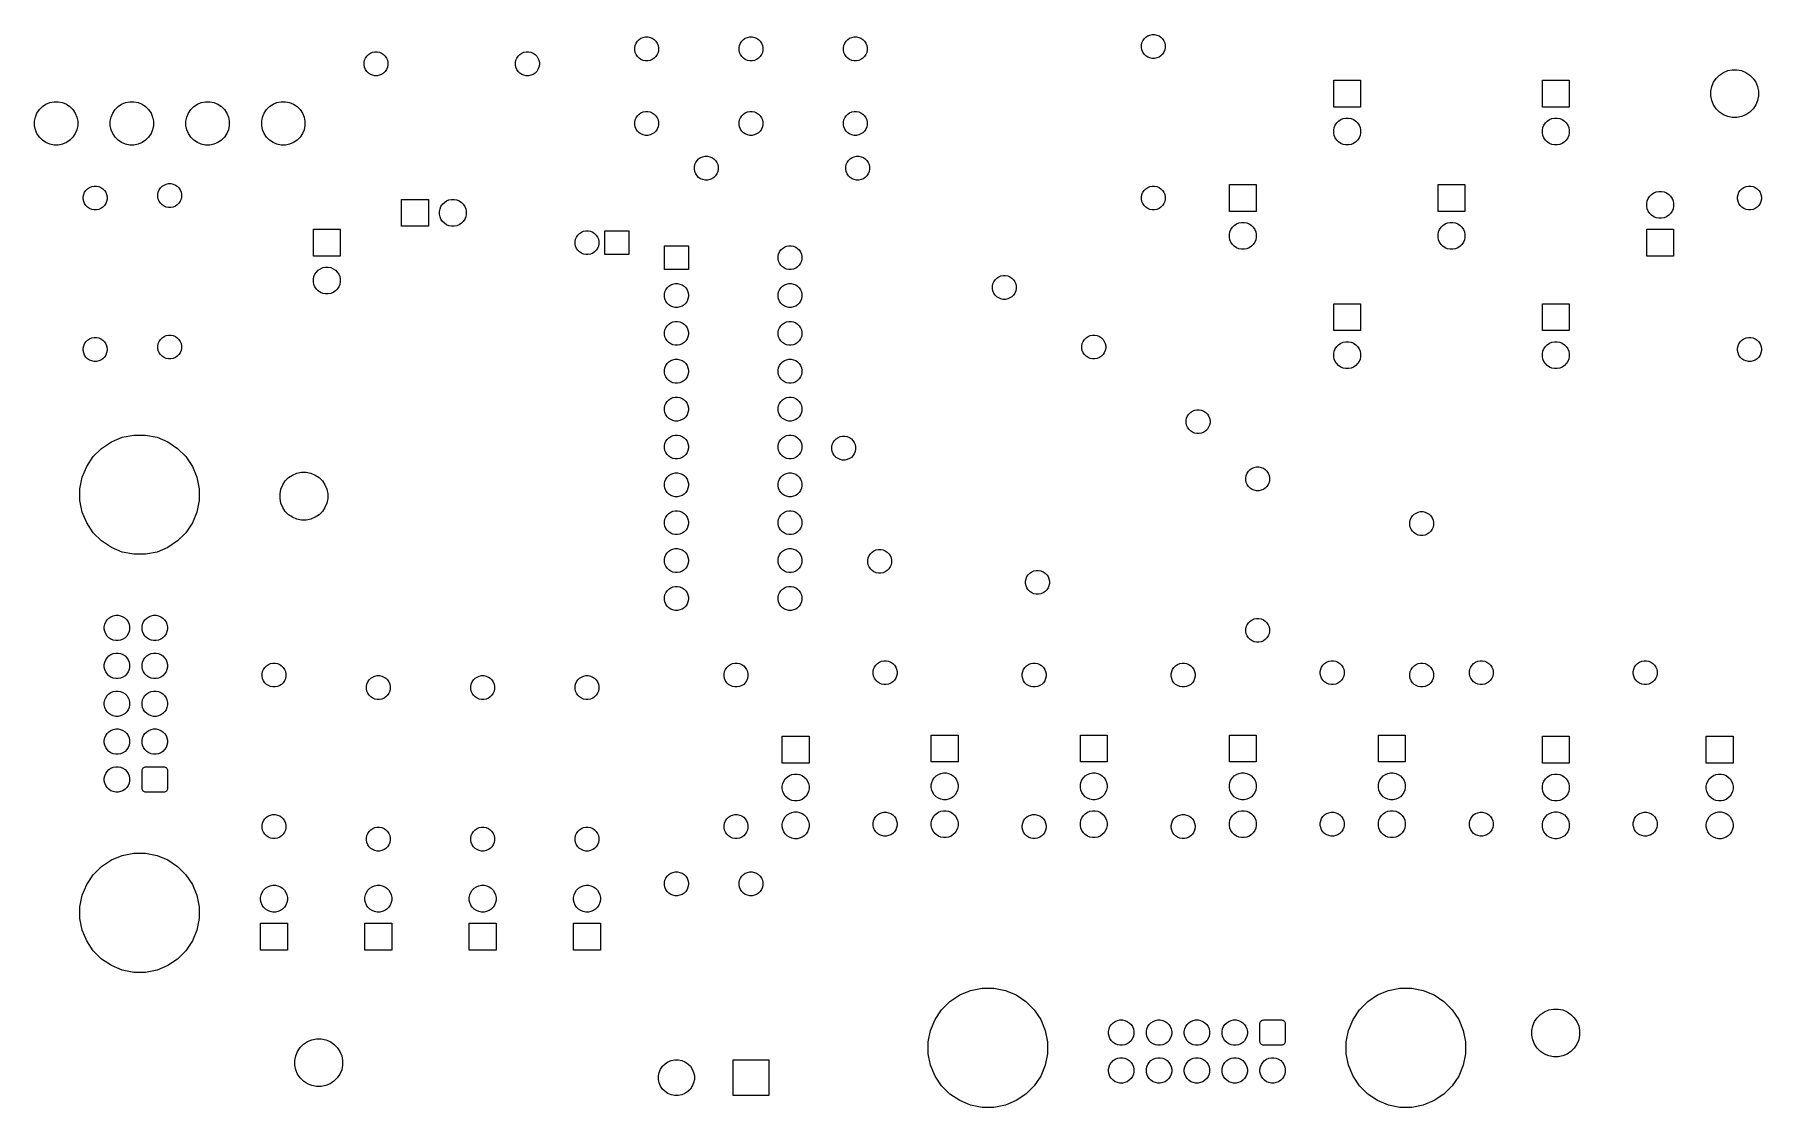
# Model space of a CAD drawing. Extents: x 90 to 206, y -109 to -37.
import ezdxf

# ---------------------------------------------------------------- set-up
doc = ezdxf.new("R2010")
doc.units = 0
doc.layers.add('BLACK', color=7, linetype='CONTINUOUS')

msp = doc.modelspace()

# ---------------------------------------------------------------- linework, layer by layer
at = {"layer": 'BLACK', "linetype": 'CONTINUOUS'}
for p, q in [((164.621, -37.131), (164.767, -37.0707)), ((164.767, -37.0707), (164.921, -37.04)), ((164.921, -37.04), (165.079, -37.04)), ((165.079, -37.04), (165.233, -37.0707)), ((165.233, -37.0707), (165.379, -37.131)), ((112.461, -38.291), (112.607, -38.2307)), ((112.607, -38.2307), (112.761, -38.2)), ((112.761, -38.2), (112.919, -38.2)), ((112.919, -38.2), (113.073, -38.2307)), ((113.073, -38.2307), (113.219, -38.291)), ((122.621, -38.291), (122.767, -38.2307)), ((122.767, -38.2307), (122.921, -38.2)), ((122.921, -38.2), (123.079, -38.2)), ((123.079, -38.2), (123.233, -38.2307)), ((123.233, -38.2307), (123.379, -38.291)), ((130.2, -37.9212), (130.231, -37.7666)), ((130.2, -38.0788), (130.2, -37.9212)), ((130.231, -38.2334), (130.2, -38.0788)), ((130.231, -37.7666), (130.291, -37.6211)), ((130.291, -38.3789), (130.231, -38.2334)), ((130.291, -37.6211), (130.379, -37.49)), ((130.379, -37.49), (130.49, -37.3786)), ((130.49, -37.3786), (130.621, -37.291)), ((130.621, -37.291), (130.767, -37.2307)), ((130.767, -37.2307), (130.921, -37.2)), ((130.921, -37.2), (131.079, -37.2)), ((131.079, -37.2), (131.233, -37.2307)), ((131.233, -37.2307), (131.379, -37.291)), ((131.379, -37.291), (131.51, -37.3786)), ((131.51, -37.3786), (131.621, -37.49)), ((131.621, -37.49), (131.709, -37.6211)), ((131.709, -37.6211), (131.769, -37.7666)), ((131.769, -38.2334), (131.709, -38.3789)), ((131.769, -37.7666), (131.8, -37.9212)), ((131.8, -38.0788), (131.769, -38.2334)), ((131.8, -37.9212), (131.8, -38.0788)), ((137.2, -37.9212), (137.231, -37.7666)), ((137.2, -38.0788), (137.2, -37.9212)), ((137.231, -38.2334), (137.2, -38.0788)), ((137.231, -37.7666), (137.291, -37.6211)), ((137.291, -38.3789), (137.231, -38.2334)), ((137.291, -37.6211), (137.379, -37.49)), ((137.379, -37.49), (137.49, -37.3786)), ((137.49, -37.3786), (137.621, -37.291)), ((137.621, -37.291), (137.767, -37.2307)), ((137.767, -37.2307), (137.921, -37.2)), ((137.921, -37.2), (138.079, -37.2)), ((138.079, -37.2), (138.233, -37.2307)), ((138.233, -37.2307), (138.379, -37.291)), ((138.379, -37.291), (138.51, -37.3786)), ((138.51, -37.3786), (138.621, -37.49)), ((138.621, -37.49), (138.709, -37.6211)), ((138.709, -37.6211), (138.769, -37.7666)), ((138.769, -38.2334), (138.709, -38.3789)), ((138.769, -37.7666), (138.8, -37.9212)), ((138.8, -38.0788), (138.769, -38.2334)), ((138.8, -37.9212), (138.8, -38.0788)), ((144.2, -37.9212), (144.231, -37.7666)), ((144.2, -38.0788), (144.2, -37.9212)), ((144.231, -38.2334), (144.2, -38.0788)), ((144.231, -37.7666), (144.291, -37.6211)), ((144.291, -38.3789), (144.231, -38.2334)), ((144.291, -37.6211), (144.379, -37.49)), ((144.379, -37.49), (144.49, -37.3786)), ((144.49, -37.3786), (144.621, -37.291)), ((144.621, -37.291), (144.767, -37.2307)), ((144.767, -37.2307), (144.921, -37.2)), ((144.921, -37.2), (145.079, -37.2)), ((145.079, -37.2), (145.233, -37.2307)), ((145.233, -37.2307), (145.379, -37.291)), ((145.379, -37.291), (145.51, -37.3786)), ((145.51, -37.3786), (145.621, -37.49)), ((145.621, -37.49), (145.709, -37.6211)), ((145.709, -37.6211), (145.769, -37.7666)), ((145.769, -38.2334), (145.709, -38.3789)), ((145.769, -37.7666), (145.8, -37.9212)), ((145.8, -38.0788), (145.769, -38.2334)), ((145.8, -37.9212), (145.8, -38.0788)), ((164.2, -37.7612), (164.231, -37.6066)), ((164.2, -37.9188), (164.2, -37.7612)), ((164.231, -38.0734), (164.2, -37.9188)), ((164.231, -37.6066), (164.291, -37.4611)), ((164.291, -38.2189), (164.231, -38.0734)), ((164.291, -37.4611), (164.379, -37.33)), ((164.379, -38.35), (164.291, -38.2189)), ((164.379, -37.33), (164.49, -37.2186)), ((164.49, -37.2186), (164.621, -37.131)), ((165.379, -37.131), (165.51, -37.2186)), ((165.51, -37.2186), (165.621, -37.33)), ((165.621, -37.33), (165.709, -37.4611)), ((165.709, -38.2189), (165.621, -38.35)), ((165.709, -37.4611), (165.769, -37.6066)), ((165.769, -38.0734), (165.709, -38.2189)), ((165.769, -37.6066), (165.8, -37.7612)), ((165.8, -37.9188), (165.769, -38.0734)), ((165.8, -37.7612), (165.8, -37.9188)), ((112.04, -38.9212), (112.071, -38.7666)), ((112.04, -39.0788), (112.04, -38.9212)), ((112.071, -39.2334), (112.04, -39.0788)), ((112.071, -38.7666), (112.131, -38.6211)), ((112.131, -39.3789), (112.071, -39.2334)), ((112.131, -38.6211), (112.219, -38.49)), ((112.219, -39.51), (112.131, -39.3789)), ((112.219, -38.49), (112.33, -38.3786)), ((112.33, -38.3786), (112.461, -38.291)), ((113.219, -38.291), (113.35, -38.3786)), ((113.35, -38.3786), (113.461, -38.49)), ((113.461, -38.49), (113.549, -38.6211)), ((113.549, -39.3789), (113.461, -39.51)), ((113.549, -38.6211), (113.609, -38.7666)), ((113.609, -39.2334), (113.549, -39.3789)), ((113.609, -38.7666), (113.64, -38.9212)), ((113.64, -39.0788), (113.609, -39.2334)), ((113.64, -38.9212), (113.64, -39.0788)), ((122.2, -38.9212), (122.231, -38.7666)), ((122.2, -39.0788), (122.2, -38.9212)), ((122.231, -39.2334), (122.2, -39.0788)), ((122.231, -38.7666), (122.291, -38.6211)), ((122.291, -39.3789), (122.231, -39.2334)), ((122.291, -38.6211), (122.379, -38.49)), ((122.379, -39.51), (122.291, -39.3789)), ((122.379, -38.49), (122.49, -38.3786)), ((122.49, -38.3786), (122.621, -38.291)), ((123.379, -38.291), (123.51, -38.3786)), ((123.51, -38.3786), (123.621, -38.49)), ((123.621, -38.49), (123.709, -38.6211)), ((123.709, -39.3789), (123.621, -39.51)), ((123.709, -38.6211), (123.769, -38.7666)), ((123.769, -39.2334), (123.709, -39.3789)), ((123.769, -38.7666), (123.8, -38.9212)), ((123.8, -39.0788), (123.769, -39.2334)), ((123.8, -38.9212), (123.8, -39.0788)), ((130.379, -38.51), (130.291, -38.3789)), ((130.49, -38.6214), (130.379, -38.51)), ((130.621, -38.709), (130.49, -38.6214)), ((130.767, -38.7693), (130.621, -38.709)), ((130.921, -38.8), (130.767, -38.7693)), ((131.079, -38.8), (130.921, -38.8)), ((131.233, -38.7693), (131.079, -38.8)), ((131.379, -38.709), (131.233, -38.7693)), ((131.51, -38.6214), (131.379, -38.709)), ((131.621, -38.51), (131.51, -38.6214)), ((131.709, -38.3789), (131.621, -38.51)), ((137.379, -38.51), (137.291, -38.3789)), ((137.49, -38.6214), (137.379, -38.51)), ((137.621, -38.709), (137.49, -38.6214)), ((137.767, -38.7693), (137.621, -38.709)), ((137.921, -38.8), (137.767, -38.7693)), ((138.079, -38.8), (137.921, -38.8)), ((138.233, -38.7693), (138.079, -38.8)), ((138.379, -38.709), (138.233, -38.7693)), ((138.51, -38.6214), (138.379, -38.709)), ((138.621, -38.51), (138.51, -38.6214)), ((138.709, -38.3789), (138.621, -38.51)), ((144.379, -38.51), (144.291, -38.3789)), ((144.49, -38.6214), (144.379, -38.51)), ((144.621, -38.709), (144.49, -38.6214)), ((144.767, -38.7693), (144.621, -38.709)), ((144.921, -38.8), (144.767, -38.7693)), ((145.079, -38.8), (144.921, -38.8)), ((145.233, -38.7693), (145.079, -38.8)), ((145.379, -38.709), (145.233, -38.7693)), ((145.51, -38.6214), (145.379, -38.709)), ((145.621, -38.51), (145.51, -38.6214)), ((145.709, -38.3789), (145.621, -38.51)), ((164.49, -38.4614), (164.379, -38.35)), ((164.621, -38.549), (164.49, -38.4614)), ((164.767, -38.6093), (164.621, -38.549)), ((164.921, -38.64), (164.767, -38.6093)), ((165.079, -38.64), (164.921, -38.64)), ((165.233, -38.6093), (165.079, -38.64)), ((165.379, -38.549), (165.233, -38.6093)), ((165.51, -38.4614), (165.379, -38.549)), ((165.621, -38.35), (165.51, -38.4614)), ((112.33, -39.6214), (112.219, -39.51)), ((112.461, -39.709), (112.33, -39.6214)), ((112.607, -39.7693), (112.461, -39.709)), ((112.761, -39.8), (112.607, -39.7693)), ((112.919, -39.8), (112.761, -39.8)), ((113.073, -39.7693), (112.919, -39.8)), ((113.219, -39.709), (113.073, -39.7693)), ((113.35, -39.6214), (113.219, -39.709)), ((113.461, -39.51), (113.35, -39.6214)), ((122.49, -39.6214), (122.379, -39.51)), ((122.621, -39.709), (122.49, -39.6214)), ((122.767, -39.7693), (122.621, -39.709)), ((122.921, -39.8), (122.767, -39.7693)), ((123.079, -39.8), (122.921, -39.8)), ((123.233, -39.7693), (123.079, -39.8)), ((123.379, -39.709), (123.233, -39.7693)), ((123.51, -39.6214), (123.379, -39.709)), ((123.621, -39.51), (123.51, -39.6214)), ((177.1, -41.9), (177.1, -40.1)), ((177.1, -40.1), (178.9, -40.1)), ((178.9, -40.1), (178.9, -41.9)), ((191.1, -41.9), (191.1, -40.1)), ((191.1, -40.1), (192.9, -40.1)), ((192.9, -40.1), (192.9, -41.9)), ((202.4, -40.8424), (202.461, -40.5333)), ((202.461, -40.5333), (202.582, -40.2421)), ((202.582, -40.2421), (202.757, -39.9801)), ((202.757, -39.9801), (202.98, -39.7572)), ((202.98, -39.7572), (203.242, -39.5821)), ((203.242, -39.5821), (203.533, -39.4615)), ((203.533, -39.4615), (203.842, -39.4)), ((203.842, -39.4), (204.158, -39.4)), ((204.158, -39.4), (204.467, -39.4615)), ((204.467, -39.4615), (204.758, -39.5821)), ((204.758, -39.5821), (205.02, -39.7572)), ((205.02, -39.7572), (205.243, -39.9801)), ((205.243, -39.9801), (205.418, -40.2421)), ((205.418, -40.2421), (205.539, -40.5333)), ((205.539, -40.5333), (205.6, -40.8424)), ((90.6932, -41.715), (90.9571, -41.6057)), ((90.9571, -41.6057), (91.2372, -41.55)), ((91.2372, -41.55), (91.5228, -41.55)), ((91.5228, -41.55), (91.8029, -41.6057)), ((91.8029, -41.6057), (92.0668, -41.715)), ((95.7732, -41.715), (96.0371, -41.6057)), ((96.0371, -41.6057), (96.3172, -41.55)), ((96.3172, -41.55), (96.6028, -41.55)), ((96.6028, -41.55), (96.8829, -41.6057)), ((96.8829, -41.6057), (97.1468, -41.715)), ((100.853, -41.715), (101.117, -41.6057)), ((101.117, -41.6057), (101.397, -41.55)), ((101.397, -41.55), (101.683, -41.55)), ((101.683, -41.55), (101.963, -41.6057)), ((101.963, -41.6057), (102.227, -41.715)), ((105.933, -41.715), (106.197, -41.6057)), ((106.197, -41.6057), (106.477, -41.55)), ((106.477, -41.55), (106.763, -41.55)), ((106.763, -41.55), (107.043, -41.6057)), ((107.043, -41.6057), (107.307, -41.715)), ((202.4, -41.1576), (202.4, -40.8424)), ((202.461, -41.4667), (202.4, -41.1576)), ((202.582, -41.7579), (202.461, -41.4667)), ((205.539, -41.4667), (205.418, -41.7579)), ((205.6, -41.1576), (205.539, -41.4667)), ((205.6, -40.8424), (205.6, -41.1576)), ((89.93, -42.8572), (89.9857, -42.5771)), ((89.93, -43.1428), (89.93, -42.8572)), ((89.9857, -42.5771), (90.095, -42.3132)), ((90.095, -42.3132), (90.2537, -42.0757)), ((90.2537, -42.0757), (90.4557, -41.8737)), ((90.4557, -41.8737), (90.6932, -41.715)), ((92.0668, -41.715), (92.3043, -41.8737)), ((92.3043, -41.8737), (92.5063, -42.0757)), ((92.5063, -42.0757), (92.665, -42.3132)), ((92.665, -42.3132), (92.7743, -42.5771)), ((92.7743, -42.5771), (92.83, -42.8572)), ((92.83, -42.8572), (92.83, -43.1428)), ((95.01, -42.8572), (95.0657, -42.5771)), ((95.01, -43.1428), (95.01, -42.8572)), ((95.0657, -42.5771), (95.175, -42.3132)), ((95.175, -42.3132), (95.3337, -42.0757)), ((95.3337, -42.0757), (95.5357, -41.8737)), ((95.5357, -41.8737), (95.7732, -41.715)), ((97.1468, -41.715), (97.3843, -41.8737)), ((97.3843, -41.8737), (97.5863, -42.0757)), ((97.5863, -42.0757), (97.745, -42.3132)), ((97.745, -42.3132), (97.8543, -42.5771)), ((97.8543, -42.5771), (97.91, -42.8572)), ((97.91, -42.8572), (97.91, -43.1428)), ((100.09, -42.8572), (100.146, -42.5771)), ((100.09, -43.1428), (100.09, -42.8572)), ((100.146, -42.5771), (100.255, -42.3132)), ((100.255, -42.3132), (100.414, -42.0757)), ((100.414, -42.0757), (100.616, -41.8737)), ((100.616, -41.8737), (100.853, -41.715)), ((102.227, -41.715), (102.464, -41.8737)), ((102.464, -41.8737), (102.666, -42.0757)), ((102.666, -42.0757), (102.825, -42.3132)), ((102.825, -42.3132), (102.934, -42.5771)), ((102.934, -42.5771), (102.99, -42.8572)), ((102.99, -42.8572), (102.99, -43.1428)), ((105.17, -42.8572), (105.226, -42.5771)), ((105.17, -43.1428), (105.17, -42.8572)), ((105.226, -42.5771), (105.335, -42.3132)), ((105.335, -42.3132), (105.494, -42.0757)), ((105.494, -42.0757), (105.696, -41.8737)), ((105.696, -41.8737), (105.933, -41.715)), ((107.307, -41.715), (107.544, -41.8737)), ((107.544, -41.8737), (107.746, -42.0757)), ((107.746, -42.0757), (107.905, -42.3132)), ((107.905, -42.3132), (108.014, -42.5771)), ((108.014, -42.5771), (108.07, -42.8572)), ((108.07, -42.8572), (108.07, -43.1428)), ((130.2, -42.9212), (130.231, -42.7666)), ((130.231, -42.7666), (130.291, -42.6211)), ((130.291, -42.6211), (130.379, -42.49)), ((130.379, -42.49), (130.49, -42.3786)), ((130.49, -42.3786), (130.621, -42.291)), ((130.621, -42.291), (130.767, -42.2307)), ((130.767, -42.2307), (130.921, -42.2)), ((130.921, -42.2), (131.079, -42.2)), ((131.079, -42.2), (131.233, -42.2307)), ((131.233, -42.2307), (131.379, -42.291)), ((131.379, -42.291), (131.51, -42.3786)), ((131.51, -42.3786), (131.621, -42.49)), ((131.621, -42.49), (131.709, -42.6211)), ((131.709, -42.6211), (131.769, -42.7666)), ((131.769, -42.7666), (131.8, -42.9212)), ((137.2, -42.9212), (137.231, -42.7666)), ((137.231, -42.7666), (137.291, -42.6211)), ((137.291, -42.6211), (137.379, -42.49)), ((137.379, -42.49), (137.49, -42.3786)), ((137.49, -42.3786), (137.621, -42.291)), ((137.621, -42.291), (137.767, -42.2307)), ((137.767, -42.2307), (137.921, -42.2)), ((137.921, -42.2), (138.079, -42.2)), ((138.079, -42.2), (138.233, -42.2307)), ((138.233, -42.2307), (138.379, -42.291)), ((138.379, -42.291), (138.51, -42.3786)), ((138.51, -42.3786), (138.621, -42.49)), ((138.621, -42.49), (138.709, -42.6211)), ((138.709, -42.6211), (138.769, -42.7666)), ((138.769, -42.7666), (138.8, -42.9212)), ((144.2, -42.9212), (144.231, -42.7666)), ((144.231, -42.7666), (144.291, -42.6211)), ((144.291, -42.6211), (144.379, -42.49)), ((144.379, -42.49), (144.49, -42.3786)), ((144.49, -42.3786), (144.621, -42.291)), ((144.621, -42.291), (144.767, -42.2307)), ((144.767, -42.2307), (144.921, -42.2)), ((144.921, -42.2), (145.079, -42.2)), ((145.079, -42.2), (145.233, -42.2307)), ((145.233, -42.2307), (145.379, -42.291)), ((145.379, -42.291), (145.51, -42.3786)), ((145.51, -42.3786), (145.621, -42.49)), ((145.621, -42.49), (145.709, -42.6211)), ((145.709, -42.6211), (145.769, -42.7666)), ((145.769, -42.7666), (145.8, -42.9212)), ((178.9, -41.9), (177.1, -41.9)), ((177.301, -42.9663), (177.426, -42.8409)), ((177.426, -42.8409), (177.574, -42.7424)), ((177.574, -42.7424), (177.737, -42.6746)), ((177.737, -42.6746), (177.911, -42.64)), ((177.911, -42.64), (178.089, -42.64)), ((178.089, -42.64), (178.263, -42.6746)), ((178.263, -42.6746), (178.426, -42.7424)), ((178.426, -42.7424), (178.574, -42.8409)), ((178.574, -42.8409), (178.699, -42.9663)), ((192.9, -41.9), (191.1, -41.9)), ((191.301, -42.9663), (191.426, -42.8409)), ((191.426, -42.8409), (191.574, -42.7424)), ((191.574, -42.7424), (191.737, -42.6746)), ((191.737, -42.6746), (191.911, -42.64)), ((191.911, -42.64), (192.089, -42.64)), ((192.089, -42.64), (192.263, -42.6746)), ((192.263, -42.6746), (192.426, -42.7424)), ((192.426, -42.7424), (192.574, -42.8409)), ((192.574, -42.8409), (192.699, -42.9663)), ((202.757, -42.0199), (202.582, -41.7579)), ((202.98, -42.2428), (202.757, -42.0199)), ((203.242, -42.4179), (202.98, -42.2428)), ((203.533, -42.5385), (203.242, -42.4179)), ((203.842, -42.6), (203.533, -42.5385)), ((204.158, -42.6), (203.842, -42.6)), ((204.467, -42.5385), (204.158, -42.6)), ((204.758, -42.4179), (204.467, -42.5385)), ((205.02, -42.2428), (204.758, -42.4179)), ((205.243, -42.0199), (205.02, -42.2428)), ((205.418, -41.7579), (205.243, -42.0199)), ((89.9857, -43.4229), (89.93, -43.1428)), ((90.095, -43.6868), (89.9857, -43.4229)), ((90.2537, -43.9243), (90.095, -43.6868)), ((90.4557, -44.1263), (90.2537, -43.9243)), ((92.5063, -43.9243), (92.3043, -44.1263)), ((92.665, -43.6868), (92.5063, -43.9243)), ((92.7743, -43.4229), (92.665, -43.6868)), ((92.83, -43.1428), (92.7743, -43.4229)), ((95.0657, -43.4229), (95.01, -43.1428)), ((95.175, -43.6868), (95.0657, -43.4229)), ((95.3337, -43.9243), (95.175, -43.6868)), ((95.5357, -44.1263), (95.3337, -43.9243)), ((97.5863, -43.9243), (97.3843, -44.1263)), ((97.745, -43.6868), (97.5863, -43.9243)), ((97.8543, -43.4229), (97.745, -43.6868)), ((97.91, -43.1428), (97.8543, -43.4229)), ((100.146, -43.4229), (100.09, -43.1428)), ((100.255, -43.6868), (100.146, -43.4229)), ((100.414, -43.9243), (100.255, -43.6868)), ((100.616, -44.1263), (100.414, -43.9243)), ((102.666, -43.9243), (102.464, -44.1263)), ((102.825, -43.6868), (102.666, -43.9243)), ((102.934, -43.4229), (102.825, -43.6868)), ((102.99, -43.1428), (102.934, -43.4229)), ((105.226, -43.4229), (105.17, -43.1428)), ((105.335, -43.6868), (105.226, -43.4229)), ((105.494, -43.9243), (105.335, -43.6868)), ((105.696, -44.1263), (105.494, -43.9243)), ((107.746, -43.9243), (107.544, -44.1263)), ((107.905, -43.6868), (107.746, -43.9243)), ((108.014, -43.4229), (107.905, -43.6868)), ((108.07, -43.1428), (108.014, -43.4229)), ((130.2, -43.0788), (130.2, -42.9212)), ((130.231, -43.2334), (130.2, -43.0788)), ((130.291, -43.3789), (130.231, -43.2334)), ((130.379, -43.51), (130.291, -43.3789)), ((130.49, -43.6214), (130.379, -43.51)), ((130.621, -43.709), (130.49, -43.6214)), ((130.767, -43.7693), (130.621, -43.709)), ((130.921, -43.8), (130.767, -43.7693)), ((131.079, -43.8), (130.921, -43.8)), ((131.233, -43.7693), (131.079, -43.8)), ((131.379, -43.709), (131.233, -43.7693)), ((131.51, -43.6214), (131.379, -43.709)), ((131.621, -43.51), (131.51, -43.6214)), ((131.709, -43.3789), (131.621, -43.51)), ((131.769, -43.2334), (131.709, -43.3789)), ((131.8, -43.0788), (131.769, -43.2334)), ((131.8, -42.9212), (131.8, -43.0788)), ((137.2, -43.0788), (137.2, -42.9212)), ((137.231, -43.2334), (137.2, -43.0788)), ((137.291, -43.3789), (137.231, -43.2334)), ((137.379, -43.51), (137.291, -43.3789)), ((137.49, -43.6214), (137.379, -43.51)), ((137.621, -43.709), (137.49, -43.6214)), ((137.767, -43.7693), (137.621, -43.709)), ((137.921, -43.8), (137.767, -43.7693)), ((138.079, -43.8), (137.921, -43.8)), ((138.233, -43.7693), (138.079, -43.8)), ((138.379, -43.709), (138.233, -43.7693)), ((138.51, -43.6214), (138.379, -43.709)), ((138.621, -43.51), (138.51, -43.6214)), ((138.709, -43.3789), (138.621, -43.51)), ((138.769, -43.2334), (138.709, -43.3789)), ((138.8, -43.0788), (138.769, -43.2334)), ((138.8, -42.9212), (138.8, -43.0788)), ((144.2, -43.0788), (144.2, -42.9212)), ((144.231, -43.2334), (144.2, -43.0788)), ((144.291, -43.3789), (144.231, -43.2334)), ((144.379, -43.51), (144.291, -43.3789)), ((144.49, -43.6214), (144.379, -43.51)), ((144.621, -43.709), (144.49, -43.6214)), ((144.767, -43.7693), (144.621, -43.709)), ((144.921, -43.8), (144.767, -43.7693)), ((145.079, -43.8), (144.921, -43.8)), ((145.233, -43.7693), (145.079, -43.8)), ((145.379, -43.709), (145.233, -43.7693)), ((145.51, -43.6214), (145.379, -43.709)), ((145.621, -43.51), (145.51, -43.6214)), ((145.709, -43.3789), (145.621, -43.51)), ((145.769, -43.2334), (145.709, -43.3789)), ((145.8, -43.0788), (145.769, -43.2334)), ((145.8, -42.9212), (145.8, -43.0788)), ((177.1, -43.4514), (177.135, -43.2775)), ((177.1, -43.6286), (177.1, -43.4514)), ((177.135, -43.8025), (177.1, -43.6286)), ((177.135, -43.2775), (177.202, -43.1137)), ((177.202, -43.9663), (177.135, -43.8025)), ((177.202, -43.1137), (177.301, -42.9663)), ((177.301, -44.1137), (177.202, -43.9663)), ((178.699, -42.9663), (178.798, -43.1137)), ((178.798, -43.9663), (178.699, -44.1137)), ((178.798, -43.1137), (178.865, -43.2775)), ((178.865, -43.8025), (178.798, -43.9663)), ((178.865, -43.2775), (178.9, -43.4514)), ((178.9, -43.6286), (178.865, -43.8025)), ((178.9, -43.4514), (178.9, -43.6286)), ((191.1, -43.4514), (191.135, -43.2775)), ((191.1, -43.6286), (191.1, -43.4514)), ((191.135, -43.8025), (191.1, -43.6286)), ((191.135, -43.2775), (191.202, -43.1137)), ((191.202, -43.9663), (191.135, -43.8025)), ((191.202, -43.1137), (191.301, -42.9663)), ((191.301, -44.1137), (191.202, -43.9663)), ((192.699, -42.9663), (192.798, -43.1137)), ((192.798, -43.9663), (192.699, -44.1137)), ((192.798, -43.1137), (192.865, -43.2775)), ((192.865, -43.8025), (192.798, -43.9663)), ((192.865, -43.2775), (192.9, -43.4514)), ((192.9, -43.6286), (192.865, -43.8025)), ((192.9, -43.4514), (192.9, -43.6286)), ((90.6932, -44.285), (90.4557, -44.1263)), ((90.9571, -44.3943), (90.6932, -44.285)), ((91.2372, -44.45), (90.9571, -44.3943)), ((91.5228, -44.45), (91.2372, -44.45)), ((91.8029, -44.3943), (91.5228, -44.45)), ((92.0668, -44.285), (91.8029, -44.3943)), ((92.3043, -44.1263), (92.0668, -44.285)), ((95.7732, -44.285), (95.5357, -44.1263)), ((96.0371, -44.3943), (95.7732, -44.285)), ((96.3172, -44.45), (96.0371, -44.3943)), ((96.6028, -44.45), (96.3172, -44.45)), ((96.8829, -44.3943), (96.6028, -44.45)), ((97.1468, -44.285), (96.8829, -44.3943)), ((97.3843, -44.1263), (97.1468, -44.285)), ((100.853, -44.285), (100.616, -44.1263)), ((101.117, -44.3943), (100.853, -44.285)), ((101.397, -44.45), (101.117, -44.3943)), ((101.683, -44.45), (101.397, -44.45)), ((101.963, -44.3943), (101.683, -44.45)), ((102.227, -44.285), (101.963, -44.3943)), ((102.464, -44.1263), (102.227, -44.285)), ((105.933, -44.285), (105.696, -44.1263)), ((106.197, -44.3943), (105.933, -44.285)), ((106.477, -44.45), (106.197, -44.3943)), ((106.763, -44.45), (106.477, -44.45)), ((107.043, -44.3943), (106.763, -44.45)), ((107.307, -44.285), (107.043, -44.3943)), ((107.544, -44.1263), (107.307, -44.285)), ((177.426, -44.2391), (177.301, -44.1137)), ((177.574, -44.3376), (177.426, -44.2391)), ((177.737, -44.4054), (177.574, -44.3376)), ((177.911, -44.44), (177.737, -44.4054)), ((178.089, -44.44), (177.911, -44.44)), ((178.263, -44.4054), (178.089, -44.44)), ((178.426, -44.3376), (178.263, -44.4054)), ((178.574, -44.2391), (178.426, -44.3376)), ((178.699, -44.1137), (178.574, -44.2391)), ((191.426, -44.2391), (191.301, -44.1137)), ((191.574, -44.3376), (191.426, -44.2391)), ((191.737, -44.4054), (191.574, -44.3376)), ((191.911, -44.44), (191.737, -44.4054)), ((192.089, -44.44), (191.911, -44.44)), ((192.263, -44.4054), (192.089, -44.44)), ((192.426, -44.3376), (192.263, -44.4054)), ((192.574, -44.2391), (192.426, -44.3376)), ((192.699, -44.1137), (192.574, -44.2391)), ((134.2, -45.9212), (134.231, -45.7666)), ((134.2, -46.0788), (134.2, -45.9212)), ((134.231, -46.2334), (134.2, -46.0788)), ((134.231, -45.7666), (134.291, -45.6211)), ((134.291, -46.3789), (134.231, -46.2334)), ((134.291, -45.6211), (134.379, -45.49)), ((134.379, -45.49), (134.49, -45.3786)), ((134.49, -45.3786), (134.621, -45.291)), ((134.621, -45.291), (134.767, -45.2307)), ((134.767, -45.2307), (134.921, -45.2)), ((134.921, -45.2), (135.079, -45.2)), ((135.079, -45.2), (135.233, -45.2307)), ((135.233, -45.2307), (135.379, -45.291)), ((135.379, -45.291), (135.51, -45.3786)), ((135.51, -45.3786), (135.621, -45.49)), ((135.621, -45.49), (135.709, -45.6211)), ((135.709, -45.6211), (135.769, -45.7666)), ((135.769, -46.2334), (135.709, -46.3789)), ((135.769, -45.7666), (135.8, -45.9212)), ((135.8, -46.0788), (135.769, -46.2334)), ((135.8, -45.9212), (135.8, -46.0788)), ((144.36, -45.9212), (144.391, -45.7666)), ((144.36, -46.0788), (144.36, -45.9212)), ((144.391, -46.2334), (144.36, -46.0788)), ((144.391, -45.7666), (144.451, -45.6211)), ((144.451, -46.3789), (144.391, -46.2334)), ((144.451, -45.6211), (144.539, -45.49)), ((144.539, -45.49), (144.65, -45.3786)), ((144.65, -45.3786), (144.781, -45.291)), ((144.781, -45.291), (144.927, -45.2307)), ((144.927, -45.2307), (145.081, -45.2)), ((145.081, -45.2), (145.239, -45.2)), ((145.239, -45.2), (145.393, -45.2307)), ((145.393, -45.2307), (145.539, -45.291)), ((145.539, -45.291), (145.67, -45.3786)), ((145.67, -45.3786), (145.781, -45.49)), ((145.781, -45.49), (145.869, -45.6211)), ((145.869, -45.6211), (145.929, -45.7666)), ((145.929, -46.2334), (145.869, -46.3789)), ((145.929, -45.7666), (145.96, -45.9212)), ((145.96, -46.0788), (145.929, -46.2334)), ((145.96, -45.9212), (145.96, -46.0788)), ((93.291, -47.6211), (93.3786, -47.49)), ((93.3786, -47.49), (93.49, -47.3786)), ((93.49, -47.3786), (93.6211, -47.291)), ((93.6211, -47.291), (93.7666, -47.2307)), ((93.7666, -47.2307), (93.9212, -47.2)), ((93.9212, -47.2), (94.0788, -47.2)), ((94.0788, -47.2), (94.2334, -47.2307)), ((94.2334, -47.2307), (94.3789, -47.291)), ((94.3789, -47.291), (94.51, -47.3786)), ((94.51, -47.3786), (94.6214, -47.49)), ((94.6214, -47.49), (94.709, -47.6211)), ((98.2307, -47.6066), (98.291, -47.4611)), ((98.291, -47.4611), (98.3786, -47.33)), ((98.3786, -47.33), (98.49, -47.2186)), ((98.49, -47.2186), (98.6211, -47.131)), ((98.6211, -47.131), (98.7666, -47.0707)), ((98.7666, -47.0707), (98.9212, -47.04)), ((98.9212, -47.04), (99.0788, -47.04)), ((99.0788, -47.04), (99.2334, -47.0707)), ((99.2334, -47.0707), (99.3789, -47.131)), ((99.3789, -47.131), (99.51, -47.2186)), ((99.51, -47.2186), (99.6214, -47.33)), ((99.6214, -47.33), (99.709, -47.4611)), ((99.709, -47.4611), (99.7693, -47.6066)), ((134.379, -46.51), (134.291, -46.3789)), ((134.49, -46.6214), (134.379, -46.51)), ((134.621, -46.709), (134.49, -46.6214)), ((134.767, -46.7693), (134.621, -46.709)), ((134.921, -46.8), (134.767, -46.7693)), ((135.079, -46.8), (134.921, -46.8)), ((135.233, -46.7693), (135.079, -46.8)), ((135.379, -46.709), (135.233, -46.7693)), ((135.51, -46.6214), (135.379, -46.709)), ((135.621, -46.51), (135.51, -46.6214)), ((135.709, -46.3789), (135.621, -46.51)), ((144.539, -46.51), (144.451, -46.3789)), ((144.65, -46.6214), (144.539, -46.51)), ((144.781, -46.709), (144.65, -46.6214)), ((144.927, -46.7693), (144.781, -46.709)), ((145.081, -46.8), (144.927, -46.7693)), ((145.239, -46.8), (145.081, -46.8)), ((145.393, -46.7693), (145.239, -46.8)), ((145.539, -46.709), (145.393, -46.7693)), ((145.67, -46.6214), (145.539, -46.709)), ((145.781, -46.51), (145.67, -46.6214)), ((145.869, -46.3789), (145.781, -46.51)), ((164.291, -47.6211), (164.379, -47.49)), ((164.379, -47.49), (164.49, -47.3786)), ((164.49, -47.3786), (164.621, -47.291)), ((164.621, -47.291), (164.767, -47.2307)), ((164.767, -47.2307), (164.921, -47.2)), ((164.921, -47.2), (165.079, -47.2)), ((165.079, -47.2), (165.233, -47.2307)), ((165.233, -47.2307), (165.379, -47.291)), ((165.379, -47.291), (165.51, -47.3786)), ((165.51, -47.3786), (165.621, -47.49)), ((165.621, -47.49), (165.709, -47.6211)), ((170.1, -48.9), (170.1, -47.1)), ((170.1, -47.1), (171.9, -47.1)), ((171.9, -47.1), (171.9, -48.9)), ((184.1, -48.9), (184.1, -47.1)), ((184.1, -47.1), (185.9, -47.1)), ((185.9, -47.1), (185.9, -48.9)), ((204.291, -47.6211), (204.379, -47.49)), ((204.379, -47.49), (204.49, -47.3786)), ((204.49, -47.3786), (204.621, -47.291)), ((204.621, -47.291), (204.767, -47.2307)), ((204.767, -47.2307), (204.921, -47.2)), ((204.921, -47.2), (205.079, -47.2)), ((205.079, -47.2), (205.233, -47.2307)), ((205.233, -47.2307), (205.379, -47.291)), ((205.379, -47.291), (205.51, -47.3786)), ((205.51, -47.3786), (205.621, -47.49)), ((205.621, -47.49), (205.709, -47.6211)), ((93.2, -47.9212), (93.2307, -47.7666)), ((93.2, -48.0788), (93.2, -47.9212)), ((93.2307, -48.2334), (93.2, -48.0788)), ((93.2307, -47.7666), (93.291, -47.6211)), ((93.291, -48.3789), (93.2307, -48.2334)), ((93.3786, -48.51), (93.291, -48.3789)), ((93.49, -48.6214), (93.3786, -48.51)), ((93.6211, -48.709), (93.49, -48.6214)), ((94.51, -48.6214), (94.3789, -48.709)), ((94.6214, -48.51), (94.51, -48.6214)), ((94.709, -48.3789), (94.6214, -48.51)), ((94.709, -47.6211), (94.7693, -47.7666)), ((94.7693, -48.2334), (94.709, -48.3789)), ((94.7693, -47.7666), (94.8, -47.9212)), ((94.8, -48.0788), (94.7693, -48.2334)), ((94.8, -47.9212), (94.8, -48.0788)), ((98.2, -47.7612), (98.2307, -47.6066)), ((98.2, -47.9188), (98.2, -47.7612)), ((98.2307, -48.0734), (98.2, -47.9188)), ((98.291, -48.2189), (98.2307, -48.0734)), ((98.3786, -48.35), (98.291, -48.2189)), ((98.49, -48.4614), (98.3786, -48.35)), ((98.6211, -48.549), (98.49, -48.4614)), ((98.7666, -48.6093), (98.6211, -48.549)), ((98.9212, -48.64), (98.7666, -48.6093)), ((99.0788, -48.64), (98.9212, -48.64)), ((99.2334, -48.6093), (99.0788, -48.64)), ((99.3789, -48.549), (99.2334, -48.6093)), ((99.51, -48.4614), (99.3789, -48.549)), ((99.6214, -48.35), (99.51, -48.4614)), ((99.709, -48.2189), (99.6214, -48.35)), ((99.7693, -48.0734), (99.709, -48.2189)), ((99.7693, -47.6066), (99.8, -47.7612)), ((99.8, -47.9188), (99.7693, -48.0734)), ((99.8, -47.7612), (99.8, -47.9188)), ((114.56, -49.9), (114.56, -48.1)), ((114.56, -48.1), (116.36, -48.1)), ((116.36, -48.1), (116.36, -49.9)), ((117.135, -48.7375), (117.202, -48.5737)), ((117.202, -48.5737), (117.301, -48.4263)), ((117.301, -48.4263), (117.426, -48.3009)), ((117.426, -48.3009), (117.574, -48.2024)), ((117.574, -48.2024), (117.737, -48.1346)), ((117.737, -48.1346), (117.911, -48.1)), ((117.911, -48.1), (118.089, -48.1)), ((118.089, -48.1), (118.263, -48.1346)), ((118.263, -48.1346), (118.426, -48.2024)), ((118.426, -48.2024), (118.574, -48.3009)), ((118.574, -48.3009), (118.699, -48.4263)), ((118.699, -48.4263), (118.798, -48.5737)), ((118.798, -48.5737), (118.865, -48.7375)), ((164.2, -47.9212), (164.231, -47.7666)), ((164.2, -48.0788), (164.2, -47.9212)), ((164.231, -48.2334), (164.2, -48.0788)), ((164.231, -47.7666), (164.291, -47.6211)), ((164.291, -48.3789), (164.231, -48.2334)), ((164.379, -48.51), (164.291, -48.3789)), ((164.49, -48.6214), (164.379, -48.51)), ((164.621, -48.709), (164.49, -48.6214)), ((165.51, -48.6214), (165.379, -48.709)), ((165.621, -48.51), (165.51, -48.6214)), ((165.709, -48.3789), (165.621, -48.51)), ((165.709, -47.6211), (165.769, -47.7666)), ((165.769, -48.2334), (165.709, -48.3789)), ((165.769, -47.7666), (165.8, -47.9212)), ((165.8, -48.0788), (165.769, -48.2334)), ((165.8, -47.9212), (165.8, -48.0788)), ((198.1, -48.3714), (198.135, -48.1975)), ((198.1, -48.5486), (198.1, -48.3714)), ((198.135, -48.7225), (198.1, -48.5486)), ((198.135, -48.1975), (198.202, -48.0337)), ((198.202, -48.0337), (198.301, -47.8863)), ((198.301, -47.8863), (198.426, -47.7609)), ((198.426, -47.7609), (198.574, -47.6624)), ((198.574, -47.6624), (198.737, -47.5946)), ((198.737, -47.5946), (198.911, -47.56)), ((198.911, -47.56), (199.089, -47.56)), ((199.089, -47.56), (199.263, -47.5946)), ((199.263, -47.5946), (199.426, -47.6624)), ((199.426, -47.6624), (199.574, -47.7609)), ((199.574, -47.7609), (199.699, -47.8863)), ((199.699, -47.8863), (199.798, -48.0337)), ((199.798, -48.0337), (199.865, -48.1975)), ((199.865, -48.1975), (199.9, -48.3714)), ((199.9, -48.5486), (199.865, -48.7225)), ((199.9, -48.3714), (199.9, -48.5486)), ((204.2, -47.9212), (204.231, -47.7666)), ((204.2, -48.0788), (204.2, -47.9212)), ((204.231, -48.2334), (204.2, -48.0788)), ((204.231, -47.7666), (204.291, -47.6211)), ((204.291, -48.3789), (204.231, -48.2334)), ((204.379, -48.51), (204.291, -48.3789)), ((204.49, -48.6214), (204.379, -48.51)), ((204.621, -48.709), (204.49, -48.6214)), ((205.51, -48.6214), (205.379, -48.709)), ((205.621, -48.51), (205.51, -48.6214)), ((205.709, -48.3789), (205.621, -48.51)), ((205.709, -47.6211), (205.769, -47.7666)), ((205.769, -48.2334), (205.709, -48.3789)), ((205.769, -47.7666), (205.8, -47.9212)), ((205.8, -48.0788), (205.769, -48.2334)), ((205.8, -47.9212), (205.8, -48.0788)), ((93.7666, -48.7693), (93.6211, -48.709)), ((93.9212, -48.8), (93.7666, -48.7693)), ((94.0788, -48.8), (93.9212, -48.8)), ((94.2334, -48.7693), (94.0788, -48.8)), ((94.3789, -48.709), (94.2334, -48.7693)), ((117.1, -48.9114), (117.135, -48.7375)), ((117.1, -49.0886), (117.1, -48.9114)), ((117.135, -49.2625), (117.1, -49.0886)), ((117.202, -49.4263), (117.135, -49.2625)), ((117.301, -49.5737), (117.202, -49.4263)), ((117.426, -49.6991), (117.301, -49.5737)), ((117.574, -49.7976), (117.426, -49.6991)), ((117.737, -49.8654), (117.574, -49.7976)), ((118.426, -49.7976), (118.263, -49.8654)), ((118.574, -49.6991), (118.426, -49.7976)), ((118.699, -49.5737), (118.574, -49.6991)), ((118.798, -49.4263), (118.699, -49.5737)), ((118.865, -49.2625), (118.798, -49.4263)), ((118.865, -48.7375), (118.9, -48.9114)), ((118.9, -49.0886), (118.865, -49.2625)), ((118.9, -48.9114), (118.9, -49.0886)), ((164.767, -48.7693), (164.621, -48.709)), ((164.921, -48.8), (164.767, -48.7693)), ((165.079, -48.8), (164.921, -48.8)), ((165.233, -48.7693), (165.079, -48.8)), ((165.379, -48.709), (165.233, -48.7693)), ((171.9, -48.9), (170.1, -48.9)), ((170.426, -49.8409), (170.574, -49.7424)), ((170.574, -49.7424), (170.737, -49.6746)), ((170.737, -49.6746), (170.911, -49.64)), ((170.911, -49.64), (171.089, -49.64)), ((171.089, -49.64), (171.263, -49.6746)), ((171.263, -49.6746), (171.426, -49.7424)), ((171.426, -49.7424), (171.574, -49.8409)), ((185.9, -48.9), (184.1, -48.9)), ((184.426, -49.8409), (184.574, -49.7424)), ((184.574, -49.7424), (184.737, -49.6746)), ((184.737, -49.6746), (184.911, -49.64)), ((184.911, -49.64), (185.089, -49.64)), ((185.089, -49.64), (185.263, -49.6746)), ((185.263, -49.6746), (185.426, -49.7424)), ((185.426, -49.7424), (185.574, -49.8409)), ((198.202, -48.8863), (198.135, -48.7225)), ((198.301, -49.0337), (198.202, -48.8863)), ((198.426, -49.1591), (198.301, -49.0337)), ((198.574, -49.2576), (198.426, -49.1591)), ((198.737, -49.3254), (198.574, -49.2576)), ((198.911, -49.36), (198.737, -49.3254)), ((199.089, -49.36), (198.911, -49.36)), ((199.263, -49.3254), (199.089, -49.36)), ((199.426, -49.2576), (199.263, -49.3254)), ((199.574, -49.1591), (199.426, -49.2576)), ((199.699, -49.0337), (199.574, -49.1591)), ((199.798, -48.8863), (199.699, -49.0337)), ((199.865, -48.7225), (199.798, -48.8863)), ((204.767, -48.7693), (204.621, -48.709)), ((204.921, -48.8), (204.767, -48.7693)), ((205.079, -48.8), (204.921, -48.8)), ((205.233, -48.7693), (205.079, -48.8)), ((205.379, -48.709), (205.233, -48.7693)), ((108.64, -51.9), (108.64, -50.1)), ((108.64, -50.1), (110.44, -50.1)), ((110.44, -50.1), (110.44, -51.9)), ((116.36, -49.9), (114.56, -49.9)), ((117.911, -49.9), (117.737, -49.8654)), ((118.089, -49.9), (117.911, -49.9)), ((118.263, -49.8654), (118.089, -49.9)), ((126.2, -50.9212), (126.231, -50.7666)), ((126.2, -51.0788), (126.2, -50.9212)), ((126.231, -50.7666), (126.291, -50.6211)), ((126.291, -50.6211), (126.379, -50.49)), ((126.379, -50.49), (126.49, -50.3786)), ((126.49, -50.3786), (126.621, -50.291)), ((126.621, -50.291), (126.767, -50.2307)), ((126.767, -50.2307), (126.921, -50.2)), ((126.921, -50.2), (127.079, -50.2)), ((127.079, -50.2), (127.233, -50.2307)), ((127.233, -50.2307), (127.379, -50.291)), ((127.379, -50.291), (127.51, -50.3786)), ((127.51, -50.3786), (127.621, -50.49)), ((127.621, -50.49), (127.709, -50.6211)), ((127.709, -50.6211), (127.769, -50.7666)), ((127.769, -50.7666), (127.8, -50.9212)), ((127.8, -50.9212), (127.8, -51.0788)), ((128.2, -51.8), (128.2, -50.2)), ((128.2, -50.2), (129.8, -50.2)), ((129.8, -50.2), (129.8, -51.8)), ((170.1, -50.4514), (170.135, -50.2775)), ((170.1, -50.6286), (170.1, -50.4514)), ((170.135, -50.8025), (170.1, -50.6286)), ((170.135, -50.2775), (170.202, -50.1137)), ((170.202, -50.9663), (170.135, -50.8025)), ((170.202, -50.1137), (170.301, -49.9663)), ((170.301, -51.1137), (170.202, -50.9663)), ((170.301, -49.9663), (170.426, -49.8409)), ((171.574, -49.8409), (171.699, -49.9663)), ((171.699, -49.9663), (171.798, -50.1137)), ((171.798, -50.9663), (171.699, -51.1137)), ((171.798, -50.1137), (171.865, -50.2775)), ((171.865, -50.8025), (171.798, -50.9663)), ((171.865, -50.2775), (171.9, -50.4514)), ((171.9, -50.6286), (171.865, -50.8025)), ((171.9, -50.4514), (171.9, -50.6286)), ((184.1, -50.4514), (184.135, -50.2775)), ((184.1, -50.6286), (184.1, -50.4514)), ((184.135, -50.8025), (184.1, -50.6286)), ((184.135, -50.2775), (184.202, -50.1137)), ((184.202, -50.9663), (184.135, -50.8025)), ((184.202, -50.1137), (184.301, -49.9663)), ((184.301, -51.1137), (184.202, -50.9663)), ((184.301, -49.9663), (184.426, -49.8409)), ((185.574, -49.8409), (185.699, -49.9663)), ((185.699, -49.9663), (185.798, -50.1137)), ((185.798, -50.9663), (185.699, -51.1137)), ((185.798, -50.1137), (185.865, -50.2775)), ((185.865, -50.8025), (185.798, -50.9663)), ((185.865, -50.2775), (185.9, -50.4514)), ((185.9, -50.6286), (185.865, -50.8025)), ((185.9, -50.4514), (185.9, -50.6286)), ((198.1, -51.9), (198.1, -50.1)), ((198.1, -50.1), (199.9, -50.1)), ((199.9, -50.1), (199.9, -51.9)), ((110.44, -51.9), (108.64, -51.9)), ((126.231, -51.2334), (126.2, -51.0788)), ((126.291, -51.3789), (126.231, -51.2334)), ((126.379, -51.51), (126.291, -51.3789)), ((126.49, -51.6214), (126.379, -51.51)), ((126.621, -51.709), (126.49, -51.6214)), ((126.767, -51.7693), (126.621, -51.709)), ((126.921, -51.8), (126.767, -51.7693)), ((127.079, -51.8), (126.921, -51.8)), ((127.233, -51.7693), (127.079, -51.8)), ((127.379, -51.709), (127.233, -51.7693)), ((127.51, -51.6214), (127.379, -51.709)), ((127.621, -51.51), (127.51, -51.6214)), ((127.709, -51.3789), (127.621, -51.51)), ((127.769, -51.2334), (127.709, -51.3789)), ((127.8, -51.0788), (127.769, -51.2334)), ((129.8, -51.8), (128.2, -51.8)), ((132.2, -52.8), (132.2, -51.2)), ((132.2, -51.2), (133.8, -51.2)), ((133.8, -51.2), (133.8, -52.8)), ((139.82, -51.9212), (139.851, -51.7666)), ((139.82, -52.0788), (139.82, -51.9212)), ((139.851, -52.2334), (139.82, -52.0788)), ((139.851, -51.7666), (139.911, -51.6211)), ((139.911, -51.6211), (139.999, -51.49)), ((139.999, -51.49), (140.11, -51.3786)), ((140.11, -51.3786), (140.241, -51.291)), ((140.241, -51.291), (140.387, -51.2307)), ((140.387, -51.2307), (140.541, -51.2)), ((140.541, -51.2), (140.699, -51.2)), ((140.699, -51.2), (140.853, -51.2307)), ((140.853, -51.2307), (140.999, -51.291)), ((140.999, -51.291), (141.13, -51.3786)), ((141.13, -51.3786), (141.241, -51.49)), ((141.241, -51.49), (141.329, -51.6211)), ((141.329, -51.6211), (141.389, -51.7666)), ((141.389, -51.7666), (141.42, -51.9212)), ((141.42, -52.0788), (141.389, -52.2334)), ((141.42, -51.9212), (141.42, -52.0788)), ((170.426, -51.2391), (170.301, -51.1137)), ((170.574, -51.3376), (170.426, -51.2391)), ((170.737, -51.4054), (170.574, -51.3376)), ((170.911, -51.44), (170.737, -51.4054)), ((171.089, -51.44), (170.911, -51.44)), ((171.263, -51.4054), (171.089, -51.44)), ((171.426, -51.3376), (171.263, -51.4054)), ((171.574, -51.2391), (171.426, -51.3376)), ((171.699, -51.1137), (171.574, -51.2391)), ((184.426, -51.2391), (184.301, -51.1137)), ((184.574, -51.3376), (184.426, -51.2391)), ((184.737, -51.4054), (184.574, -51.3376)), ((184.911, -51.44), (184.737, -51.4054)), ((185.089, -51.44), (184.911, -51.44)), ((185.263, -51.4054), (185.089, -51.44)), ((185.426, -51.3376), (185.263, -51.4054)), ((185.574, -51.2391), (185.426, -51.3376)), ((185.699, -51.1137), (185.574, -51.2391)), ((199.9, -51.9), (198.1, -51.9)), ((108.64, -53.4514), (108.675, -53.2775)), ((108.675, -53.2775), (108.742, -53.1137)), ((108.742, -53.1137), (108.841, -52.9663)), ((108.841, -52.9663), (108.966, -52.8409)), ((108.966, -52.8409), (109.114, -52.7424)), ((109.114, -52.7424), (109.277, -52.6746)), ((109.277, -52.6746), (109.451, -52.64)), ((109.451, -52.64), (109.629, -52.64)), ((109.629, -52.64), (109.803, -52.6746)), ((109.803, -52.6746), (109.966, -52.7424)), ((109.966, -52.7424), (110.114, -52.8409)), ((110.114, -52.8409), (110.239, -52.9663)), ((110.239, -52.9663), (110.338, -53.1137)), ((110.338, -53.1137), (110.405, -53.2775)), ((110.405, -53.2775), (110.44, -53.4514)), ((133.8, -52.8), (132.2, -52.8)), ((139.911, -52.3789), (139.851, -52.2334)), ((139.999, -52.51), (139.911, -52.3789)), ((140.11, -52.6214), (139.999, -52.51)), ((140.241, -52.709), (140.11, -52.6214)), ((140.387, -52.7693), (140.241, -52.709)), ((140.541, -52.8), (140.387, -52.7693)), ((140.699, -52.8), (140.541, -52.8)), ((140.853, -52.7693), (140.699, -52.8)), ((140.999, -52.709), (140.853, -52.7693)), ((141.13, -52.6214), (140.999, -52.709)), ((141.241, -52.51), (141.13, -52.6214)), ((141.329, -52.3789), (141.241, -52.51)), ((141.389, -52.2334), (141.329, -52.3789)), ((154.49, -53.3786), (154.621, -53.291)), ((154.621, -53.291), (154.767, -53.2307)), ((154.767, -53.2307), (154.921, -53.2)), ((154.921, -53.2), (155.079, -53.2)), ((155.079, -53.2), (155.233, -53.2307)), ((155.233, -53.2307), (155.379, -53.291)), ((155.379, -53.291), (155.51, -53.3786)), ((108.64, -53.6286), (108.64, -53.4514)), ((108.675, -53.8025), (108.64, -53.6286)), ((108.742, -53.9663), (108.675, -53.8025)), ((108.841, -54.1137), (108.742, -53.9663)), ((108.966, -54.2391), (108.841, -54.1137)), ((109.114, -54.3376), (108.966, -54.2391)), ((109.277, -54.4054), (109.114, -54.3376)), ((109.451, -54.44), (109.277, -54.4054)), ((109.629, -54.44), (109.451, -54.44)), ((109.803, -54.4054), (109.629, -54.44)), ((109.966, -54.3376), (109.803, -54.4054)), ((110.114, -54.2391), (109.966, -54.3376)), ((110.239, -54.1137), (110.114, -54.2391)), ((110.338, -53.9663), (110.239, -54.1137)), ((110.405, -53.8025), (110.338, -53.9663)), ((110.44, -53.6286), (110.405, -53.8025)), ((110.44, -53.4514), (110.44, -53.6286)), ((132.2, -54.4612), (132.231, -54.3066)), ((132.231, -54.3066), (132.291, -54.1611)), ((132.291, -54.1611), (132.379, -54.03)), ((132.379, -54.03), (132.49, -53.9186)), ((132.49, -53.9186), (132.621, -53.831)), ((132.621, -53.831), (132.767, -53.7707)), ((132.767, -53.7707), (132.921, -53.74)), ((132.921, -53.74), (133.079, -53.74)), ((133.079, -53.74), (133.233, -53.7707)), ((133.233, -53.7707), (133.379, -53.831)), ((133.379, -53.831), (133.51, -53.9186)), ((133.51, -53.9186), (133.621, -54.03)), ((133.621, -54.03), (133.709, -54.1611)), ((133.709, -54.1611), (133.769, -54.3066)), ((133.769, -54.3066), (133.8, -54.4612)), ((139.82, -54.4612), (139.851, -54.3066)), ((139.851, -54.3066), (139.911, -54.1611)), ((139.911, -54.1611), (139.999, -54.03)), ((139.999, -54.03), (140.11, -53.9186)), ((140.11, -53.9186), (140.241, -53.831)), ((140.241, -53.831), (140.387, -53.7707)), ((140.387, -53.7707), (140.541, -53.74)), ((140.541, -53.74), (140.699, -53.74)), ((140.699, -53.74), (140.853, -53.7707)), ((140.853, -53.7707), (140.999, -53.831)), ((140.999, -53.831), (141.13, -53.9186)), ((141.13, -53.9186), (141.241, -54.03)), ((141.241, -54.03), (141.329, -54.1611)), ((141.329, -54.1611), (141.389, -54.3066)), ((141.389, -54.3066), (141.42, -54.4612)), ((154.2, -53.9212), (154.231, -53.7666)), ((154.2, -54.0788), (154.2, -53.9212)), ((154.231, -54.2334), (154.2, -54.0788)), ((154.231, -53.7666), (154.291, -53.6211)), ((154.291, -54.3789), (154.231, -54.2334)), ((154.291, -53.6211), (154.379, -53.49)), ((154.379, -54.51), (154.291, -54.3789)), ((154.379, -53.49), (154.49, -53.3786)), ((155.51, -53.3786), (155.621, -53.49)), ((155.621, -53.49), (155.709, -53.6211)), ((155.709, -54.3789), (155.621, -54.51)), ((155.709, -53.6211), (155.769, -53.7666)), ((155.769, -54.2334), (155.709, -54.3789)), ((155.769, -53.7666), (155.8, -53.9212)), ((155.8, -54.0788), (155.769, -54.2334)), ((155.8, -53.9212), (155.8, -54.0788)), ((132.2, -54.6188), (132.2, -54.4612)), ((132.231, -54.7734), (132.2, -54.6188)), ((132.291, -54.9189), (132.231, -54.7734)), ((132.379, -55.05), (132.291, -54.9189)), ((132.49, -55.1614), (132.379, -55.05)), ((132.621, -55.249), (132.49, -55.1614)), ((132.767, -55.3093), (132.621, -55.249)), ((132.921, -55.34), (132.767, -55.3093)), ((133.079, -55.34), (132.921, -55.34)), ((133.233, -55.3093), (133.079, -55.34)), ((133.379, -55.249), (133.233, -55.3093)), ((133.51, -55.1614), (133.379, -55.249)), ((133.621, -55.05), (133.51, -55.1614)), ((133.709, -54.9189), (133.621, -55.05)), ((133.769, -54.7734), (133.709, -54.9189)), ((133.8, -54.6188), (133.769, -54.7734)), ((133.8, -54.4612), (133.8, -54.6188)), ((139.82, -54.6188), (139.82, -54.4612)), ((139.851, -54.7734), (139.82, -54.6188)), ((139.911, -54.9189), (139.851, -54.7734)), ((139.999, -55.05), (139.911, -54.9189)), ((140.11, -55.1614), (139.999, -55.05)), ((140.241, -55.249), (140.11, -55.1614)), ((140.387, -55.3093), (140.241, -55.249)), ((140.541, -55.34), (140.387, -55.3093)), ((140.699, -55.34), (140.541, -55.34)), ((140.853, -55.3093), (140.699, -55.34)), ((140.999, -55.249), (140.853, -55.3093)), ((141.13, -55.1614), (140.999, -55.249)), ((141.241, -55.05), (141.13, -55.1614)), ((141.329, -54.9189), (141.241, -55.05)), ((141.389, -54.7734), (141.329, -54.9189)), ((141.42, -54.6188), (141.389, -54.7734)), ((141.42, -54.4612), (141.42, -54.6188)), ((154.49, -54.6214), (154.379, -54.51)), ((154.621, -54.709), (154.49, -54.6214)), ((154.767, -54.7693), (154.621, -54.709)), ((154.921, -54.8), (154.767, -54.7693)), ((155.079, -54.8), (154.921, -54.8)), ((155.233, -54.7693), (155.079, -54.8)), ((155.379, -54.709), (155.233, -54.7693)), ((155.51, -54.6214), (155.379, -54.709)), ((155.621, -54.51), (155.51, -54.6214)), ((177.1, -56.9), (177.1, -55.1)), ((177.1, -55.1), (178.9, -55.1)), ((178.9, -55.1), (178.9, -56.9)), ((191.1, -56.9), (191.1, -55.1)), ((191.1, -55.1), (192.9, -55.1)), ((192.9, -55.1), (192.9, -56.9)), ((132.231, -56.8466), (132.291, -56.7011)), ((132.291, -56.7011), (132.379, -56.57)), ((132.379, -56.57), (132.49, -56.4586)), ((132.49, -56.4586), (132.621, -56.371)), ((132.621, -56.371), (132.767, -56.3107)), ((132.767, -56.3107), (132.921, -56.28)), ((132.921, -56.28), (133.079, -56.28)), ((133.079, -56.28), (133.233, -56.3107)), ((133.233, -56.3107), (133.379, -56.371)), ((133.379, -56.371), (133.51, -56.4586)), ((133.51, -56.4586), (133.621, -56.57)), ((133.621, -56.57), (133.709, -56.7011)), ((133.709, -56.7011), (133.769, -56.8466)), ((139.851, -56.8466), (139.911, -56.7011)), ((139.911, -56.7011), (139.999, -56.57)), ((139.999, -56.57), (140.11, -56.4586)), ((140.11, -56.4586), (140.241, -56.371)), ((140.241, -56.371), (140.387, -56.3107)), ((140.387, -56.3107), (140.541, -56.28)), ((140.541, -56.28), (140.699, -56.28)), ((140.699, -56.28), (140.853, -56.3107)), ((140.853, -56.3107), (140.999, -56.371)), ((140.999, -56.371), (141.13, -56.4586)), ((141.13, -56.4586), (141.241, -56.57)), ((141.241, -56.57), (141.329, -56.7011)), ((141.329, -56.7011), (141.389, -56.8466)), ((93.2, -58.0812), (93.2307, -57.9266)), ((93.2307, -57.9266), (93.291, -57.7811)), ((93.291, -57.7811), (93.3786, -57.65)), ((93.3786, -57.65), (93.49, -57.5386)), ((93.49, -57.5386), (93.6211, -57.451)), ((93.6211, -57.451), (93.7666, -57.3907)), ((93.7666, -57.3907), (93.9212, -57.36)), ((93.9212, -57.36), (94.0788, -57.36)), ((94.0788, -57.36), (94.2334, -57.3907)), ((94.2334, -57.3907), (94.3789, -57.451)), ((94.3789, -57.451), (94.51, -57.5386)), ((94.51, -57.5386), (94.6214, -57.65)), ((94.6214, -57.65), (94.709, -57.7811)), ((94.709, -57.7811), (94.7693, -57.9266)), ((94.7693, -57.9266), (94.8, -58.0812)), ((98.2, -57.9212), (98.2307, -57.7666)), ((98.2, -58.0788), (98.2, -57.9212)), ((98.2307, -57.7666), (98.291, -57.6211)), ((98.291, -57.6211), (98.3786, -57.49)), ((98.3786, -57.49), (98.49, -57.3786)), ((98.49, -57.3786), (98.6211, -57.291)), ((98.6211, -57.291), (98.7666, -57.2307)), ((98.7666, -57.2307), (98.9212, -57.2)), ((98.9212, -57.2), (99.0788, -57.2)), ((99.0788, -57.2), (99.2334, -57.2307)), ((99.2334, -57.2307), (99.3789, -57.291)), ((99.3789, -57.291), (99.51, -57.3786)), ((99.51, -57.3786), (99.6214, -57.49)), ((99.6214, -57.49), (99.709, -57.6211)), ((99.709, -57.6211), (99.7693, -57.7666)), ((99.7693, -57.7666), (99.8, -57.9212)), ((99.8, -57.9212), (99.8, -58.0788)), ((132.2, -57.0012), (132.231, -56.8466)), ((132.2, -57.1588), (132.2, -57.0012)), ((132.231, -57.3134), (132.2, -57.1588)), ((132.291, -57.4589), (132.231, -57.3134)), ((132.379, -57.59), (132.291, -57.4589)), ((132.49, -57.7014), (132.379, -57.59)), ((132.621, -57.789), (132.49, -57.7014)), ((132.767, -57.8493), (132.621, -57.789)), ((132.921, -57.88), (132.767, -57.8493)), ((133.079, -57.88), (132.921, -57.88)), ((133.233, -57.8493), (133.079, -57.88)), ((133.379, -57.789), (133.233, -57.8493)), ((133.51, -57.7014), (133.379, -57.789)), ((133.621, -57.59), (133.51, -57.7014)), ((133.709, -57.4589), (133.621, -57.59)), ((133.769, -57.3134), (133.709, -57.4589)), ((133.769, -56.8466), (133.8, -57.0012)), ((133.8, -57.1588), (133.769, -57.3134)), ((133.8, -57.0012), (133.8, -57.1588)), ((139.82, -57.0012), (139.851, -56.8466)), ((139.82, -57.1588), (139.82, -57.0012)), ((139.851, -57.3134), (139.82, -57.1588)), ((139.911, -57.4589), (139.851, -57.3134)), ((139.999, -57.59), (139.911, -57.4589)), ((140.11, -57.7014), (139.999, -57.59)), ((140.241, -57.789), (140.11, -57.7014)), ((140.387, -57.8493), (140.241, -57.789)), ((140.541, -57.88), (140.387, -57.8493)), ((140.699, -57.88), (140.541, -57.88)), ((140.853, -57.8493), (140.699, -57.88)), ((140.999, -57.789), (140.853, -57.8493)), ((141.13, -57.7014), (140.999, -57.789)), ((141.241, -57.59), (141.13, -57.7014)), ((141.329, -57.4589), (141.241, -57.59)), ((141.389, -57.3134), (141.329, -57.4589)), ((141.389, -56.8466), (141.42, -57.0012)), ((141.42, -57.1588), (141.389, -57.3134)), ((141.42, -57.0012), (141.42, -57.1588)), ((160.2, -57.9212), (160.231, -57.7666)), ((160.2, -58.0788), (160.2, -57.9212)), ((160.231, -57.7666), (160.291, -57.6211)), ((160.291, -57.6211), (160.379, -57.49)), ((160.379, -57.49), (160.49, -57.3786)), ((160.49, -57.3786), (160.621, -57.291)), ((160.621, -57.291), (160.767, -57.2307)), ((160.767, -57.2307), (160.921, -57.2)), ((160.921, -57.2), (161.079, -57.2)), ((161.079, -57.2), (161.233, -57.2307)), ((161.233, -57.2307), (161.379, -57.291)), ((161.379, -57.291), (161.51, -57.3786)), ((161.51, -57.3786), (161.621, -57.49)), ((161.621, -57.49), (161.709, -57.6211)), ((161.709, -57.6211), (161.769, -57.7666)), ((161.769, -57.7666), (161.8, -57.9212)), ((161.8, -57.9212), (161.8, -58.0788)), ((178.9, -56.9), (177.1, -56.9)), ((177.301, -57.9663), (177.426, -57.8409)), ((177.426, -57.8409), (177.574, -57.7424)), ((177.574, -57.7424), (177.737, -57.6746)), ((177.737, -57.6746), (177.911, -57.64)), ((177.911, -57.64), (178.089, -57.64)), ((178.089, -57.64), (178.263, -57.6746)), ((178.263, -57.6746), (178.426, -57.7424)), ((178.426, -57.7424), (178.574, -57.8409)), ((178.574, -57.8409), (178.699, -57.9663)), ((192.9, -56.9), (191.1, -56.9)), ((191.301, -57.9663), (191.426, -57.8409)), ((191.426, -57.8409), (191.574, -57.7424)), ((191.574, -57.7424), (191.737, -57.6746)), ((191.737, -57.6746), (191.911, -57.64)), ((191.911, -57.64), (192.089, -57.64)), ((192.089, -57.64), (192.263, -57.6746)), ((192.263, -57.6746), (192.426, -57.7424)), ((192.426, -57.7424), (192.574, -57.8409)), ((192.574, -57.8409), (192.699, -57.9663)), ((204.2, -58.0812), (204.231, -57.9266)), ((204.231, -57.9266), (204.291, -57.7811)), ((204.291, -57.7811), (204.379, -57.65)), ((204.379, -57.65), (204.49, -57.5386)), ((204.49, -57.5386), (204.621, -57.451)), ((204.621, -57.451), (204.767, -57.3907)), ((204.767, -57.3907), (204.921, -57.36)), ((204.921, -57.36), (205.079, -57.36)), ((205.079, -57.36), (205.233, -57.3907)), ((205.233, -57.3907), (205.379, -57.451)), ((205.379, -57.451), (205.51, -57.5386)), ((205.51, -57.5386), (205.621, -57.65)), ((205.621, -57.65), (205.709, -57.7811)), ((205.709, -57.7811), (205.769, -57.9266)), ((205.769, -57.9266), (205.8, -58.0812)), ((93.2, -58.2388), (93.2, -58.0812)), ((93.2307, -58.3934), (93.2, -58.2388)), ((93.291, -58.5389), (93.2307, -58.3934)), ((93.3786, -58.67), (93.291, -58.5389)), ((93.49, -58.7814), (93.3786, -58.67)), ((93.6211, -58.869), (93.49, -58.7814)), ((93.7666, -58.9293), (93.6211, -58.869)), ((93.9212, -58.96), (93.7666, -58.9293)), ((94.0788, -58.96), (93.9212, -58.96)), ((94.2334, -58.9293), (94.0788, -58.96)), ((94.3789, -58.869), (94.2334, -58.9293)), ((94.51, -58.7814), (94.3789, -58.869)), ((94.6214, -58.67), (94.51, -58.7814)), ((94.709, -58.5389), (94.6214, -58.67)), ((94.7693, -58.3934), (94.709, -58.5389)), ((94.8, -58.2388), (94.7693, -58.3934)), ((94.8, -58.0812), (94.8, -58.2388)), ((98.2307, -58.2334), (98.2, -58.0788)), ((98.291, -58.3789), (98.2307, -58.2334)), ((98.3786, -58.51), (98.291, -58.3789)), ((98.49, -58.6214), (98.3786, -58.51)), ((98.6211, -58.709), (98.49, -58.6214)), ((98.7666, -58.7693), (98.6211, -58.709)), ((98.9212, -58.8), (98.7666, -58.7693)), ((99.0788, -58.8), (98.9212, -58.8)), ((99.2334, -58.7693), (99.0788, -58.8)), ((99.3789, -58.709), (99.2334, -58.7693)), ((99.51, -58.6214), (99.3789, -58.709)), ((99.6214, -58.51), (99.51, -58.6214)), ((99.709, -58.3789), (99.6214, -58.51)), ((99.7693, -58.2334), (99.709, -58.3789)), ((99.8, -58.0788), (99.7693, -58.2334)), ((132.379, -59.11), (132.49, -58.9986)), ((132.49, -58.9986), (132.621, -58.911)), ((132.621, -58.911), (132.767, -58.8507)), ((132.767, -58.8507), (132.921, -58.82)), ((132.921, -58.82), (133.079, -58.82)), ((133.079, -58.82), (133.233, -58.8507)), ((133.233, -58.8507), (133.379, -58.911)), ((133.379, -58.911), (133.51, -58.9986)), ((133.51, -58.9986), (133.621, -59.11)), ((139.999, -59.11), (140.11, -58.9986)), ((140.11, -58.9986), (140.241, -58.911)), ((140.241, -58.911), (140.387, -58.8507)), ((140.387, -58.8507), (140.541, -58.82)), ((140.541, -58.82), (140.699, -58.82)), ((140.699, -58.82), (140.853, -58.8507)), ((140.853, -58.8507), (140.999, -58.911)), ((140.999, -58.911), (141.13, -58.9986)), ((141.13, -58.9986), (141.241, -59.11)), ((160.231, -58.2334), (160.2, -58.0788)), ((160.291, -58.3789), (160.231, -58.2334)), ((160.379, -58.51), (160.291, -58.3789)), ((160.49, -58.6214), (160.379, -58.51)), ((160.621, -58.709), (160.49, -58.6214)), ((160.767, -58.7693), (160.621, -58.709)), ((160.921, -58.8), (160.767, -58.7693)), ((161.079, -58.8), (160.921, -58.8)), ((161.233, -58.7693), (161.079, -58.8)), ((161.379, -58.709), (161.233, -58.7693)), ((161.51, -58.6214), (161.379, -58.709)), ((161.621, -58.51), (161.51, -58.6214)), ((161.709, -58.3789), (161.621, -58.51)), ((161.769, -58.2334), (161.709, -58.3789)), ((161.8, -58.0788), (161.769, -58.2334)), ((177.1, -58.4514), (177.135, -58.2775)), ((177.1, -58.6286), (177.1, -58.4514)), ((177.135, -58.8025), (177.1, -58.6286)), ((177.135, -58.2775), (177.202, -58.1137)), ((177.202, -58.9663), (177.135, -58.8025)), ((177.202, -58.1137), (177.301, -57.9663)), ((177.301, -59.1137), (177.202, -58.9663)), ((178.699, -57.9663), (178.798, -58.1137)), ((178.798, -58.9663), (178.699, -59.1137)), ((178.798, -58.1137), (178.865, -58.2775)), ((178.865, -58.8025), (178.798, -58.9663)), ((178.865, -58.2775), (178.9, -58.4514)), ((178.9, -58.6286), (178.865, -58.8025)), ((178.9, -58.4514), (178.9, -58.6286)), ((191.1, -58.4514), (191.135, -58.2775)), ((191.1, -58.6286), (191.1, -58.4514)), ((191.135, -58.8025), (191.1, -58.6286)), ((191.135, -58.2775), (191.202, -58.1137)), ((191.202, -58.9663), (191.135, -58.8025)), ((191.202, -58.1137), (191.301, -57.9663)), ((191.301, -59.1137), (191.202, -58.9663)), ((192.699, -57.9663), (192.798, -58.1137)), ((192.798, -58.9663), (192.699, -59.1137)), ((192.798, -58.1137), (192.865, -58.2775)), ((192.865, -58.8025), (192.798, -58.9663)), ((192.865, -58.2775), (192.9, -58.4514)), ((192.9, -58.6286), (192.865, -58.8025)), ((192.9, -58.4514), (192.9, -58.6286)), ((204.2, -58.2388), (204.2, -58.0812)), ((204.231, -58.3934), (204.2, -58.2388)), ((204.291, -58.5389), (204.231, -58.3934)), ((204.379, -58.67), (204.291, -58.5389)), ((204.49, -58.7814), (204.379, -58.67)), ((204.621, -58.869), (204.49, -58.7814)), ((204.767, -58.9293), (204.621, -58.869)), ((204.921, -58.96), (204.767, -58.9293)), ((205.079, -58.96), (204.921, -58.96)), ((205.233, -58.9293), (205.079, -58.96)), ((205.379, -58.869), (205.233, -58.9293)), ((205.51, -58.7814), (205.379, -58.869)), ((205.621, -58.67), (205.51, -58.7814)), ((205.709, -58.5389), (205.621, -58.67)), ((205.769, -58.3934), (205.709, -58.5389)), ((205.8, -58.2388), (205.769, -58.3934)), ((205.8, -58.0812), (205.8, -58.2388)), ((132.2, -59.5412), (132.231, -59.3866)), ((132.2, -59.6988), (132.2, -59.5412)), ((132.231, -59.8534), (132.2, -59.6988)), ((132.231, -59.3866), (132.291, -59.2411)), ((132.291, -59.9989), (132.231, -59.8534)), ((132.291, -59.2411), (132.379, -59.11)), ((132.379, -60.13), (132.291, -59.9989)), ((132.49, -60.2414), (132.379, -60.13)), ((132.621, -60.329), (132.49, -60.2414)), ((133.51, -60.2414), (133.379, -60.329)), ((133.621, -60.13), (133.51, -60.2414)), ((133.621, -59.11), (133.709, -59.2411)), ((133.709, -59.9989), (133.621, -60.13)), ((133.709, -59.2411), (133.769, -59.3866)), ((133.769, -59.8534), (133.709, -59.9989)), ((133.769, -59.3866), (133.8, -59.5412)), ((133.8, -59.6988), (133.769, -59.8534)), ((133.8, -59.5412), (133.8, -59.6988)), ((139.82, -59.5412), (139.851, -59.3866)), ((139.82, -59.6988), (139.82, -59.5412)), ((139.851, -59.8534), (139.82, -59.6988)), ((139.851, -59.3866), (139.911, -59.2411)), ((139.911, -59.9989), (139.851, -59.8534)), ((139.911, -59.2411), (139.999, -59.11)), ((139.999, -60.13), (139.911, -59.9989)), ((140.11, -60.2414), (139.999, -60.13)), ((140.241, -60.329), (140.11, -60.2414)), ((141.13, -60.2414), (140.999, -60.329)), ((141.241, -60.13), (141.13, -60.2414)), ((141.241, -59.11), (141.329, -59.2411)), ((141.329, -59.9989), (141.241, -60.13)), ((141.329, -59.2411), (141.389, -59.3866)), ((141.389, -59.8534), (141.329, -59.9989)), ((141.389, -59.3866), (141.42, -59.5412)), ((141.42, -59.6988), (141.389, -59.8534)), ((141.42, -59.5412), (141.42, -59.6988)), ((177.426, -59.2391), (177.301, -59.1137)), ((177.574, -59.3376), (177.426, -59.2391)), ((177.737, -59.4054), (177.574, -59.3376)), ((177.911, -59.44), (177.737, -59.4054)), ((178.089, -59.44), (177.911, -59.44)), ((178.263, -59.4054), (178.089, -59.44)), ((178.426, -59.3376), (178.263, -59.4054)), ((178.574, -59.2391), (178.426, -59.3376)), ((178.699, -59.1137), (178.574, -59.2391)), ((191.426, -59.2391), (191.301, -59.1137)), ((191.574, -59.3376), (191.426, -59.2391)), ((191.737, -59.4054), (191.574, -59.3376)), ((191.911, -59.44), (191.737, -59.4054)), ((192.089, -59.44), (191.911, -59.44)), ((192.263, -59.4054), (192.089, -59.44)), ((192.426, -59.3376), (192.263, -59.4054)), ((192.574, -59.2391), (192.426, -59.3376)), ((192.699, -59.1137), (192.574, -59.2391)), ((132.767, -60.3893), (132.621, -60.329)), ((132.621, -61.451), (132.767, -61.3907)), ((132.921, -60.42), (132.767, -60.3893)), ((132.767, -61.3907), (132.921, -61.36)), ((133.079, -60.42), (132.921, -60.42)), ((132.921, -61.36), (133.079, -61.36)), ((133.233, -60.3893), (133.079, -60.42)), ((133.079, -61.36), (133.233, -61.3907)), ((133.379, -60.329), (133.233, -60.3893)), ((133.233, -61.3907), (133.379, -61.451)), ((140.387, -60.3893), (140.241, -60.329)), ((140.241, -61.451), (140.387, -61.3907)), ((140.541, -60.42), (140.387, -60.3893)), ((140.387, -61.3907), (140.541, -61.36)), ((140.699, -60.42), (140.541, -60.42)), ((140.541, -61.36), (140.699, -61.36)), ((140.853, -60.3893), (140.699, -60.42)), ((140.699, -61.36), (140.853, -61.3907)), ((140.999, -60.329), (140.853, -60.3893)), ((140.853, -61.3907), (140.999, -61.451)), ((132.2, -62.0812), (132.231, -61.9266)), ((132.2, -62.2388), (132.2, -62.0812)), ((132.231, -62.3934), (132.2, -62.2388)), ((132.231, -61.9266), (132.291, -61.7811)), ((132.291, -62.5389), (132.231, -62.3934)), ((132.291, -61.7811), (132.379, -61.65)), ((132.379, -62.67), (132.291, -62.5389)), ((132.379, -61.65), (132.49, -61.5386)), ((132.49, -61.5386), (132.621, -61.451)), ((133.379, -61.451), (133.51, -61.5386)), ((133.51, -61.5386), (133.621, -61.65)), ((133.621, -61.65), (133.709, -61.7811)), ((133.709, -62.5389), (133.621, -62.67)), ((133.709, -61.7811), (133.769, -61.9266)), ((133.769, -62.3934), (133.709, -62.5389)), ((133.769, -61.9266), (133.8, -62.0812)), ((133.8, -62.2388), (133.769, -62.3934)), ((133.8, -62.0812), (133.8, -62.2388)), ((139.82, -62.0812), (139.851, -61.9266)), ((139.82, -62.2388), (139.82, -62.0812)), ((139.851, -62.3934), (139.82, -62.2388)), ((139.851, -61.9266), (139.911, -61.7811)), ((139.911, -62.5389), (139.851, -62.3934)), ((139.911, -61.7811), (139.999, -61.65)), ((139.999, -62.67), (139.911, -62.5389)), ((139.999, -61.65), (140.11, -61.5386)), ((140.11, -61.5386), (140.241, -61.451)), ((140.999, -61.451), (141.13, -61.5386)), ((141.13, -61.5386), (141.241, -61.65)), ((141.241, -61.65), (141.329, -61.7811)), ((141.329, -62.5389), (141.241, -62.67)), ((141.329, -61.7811), (141.389, -61.9266)), ((141.389, -62.3934), (141.329, -62.5389)), ((141.389, -61.9266), (141.42, -62.0812)), ((141.42, -62.2388), (141.389, -62.3934)), ((141.42, -62.0812), (141.42, -62.2388)), ((167.291, -62.6211), (167.379, -62.49)), ((167.379, -62.49), (167.49, -62.3786)), ((167.49, -62.3786), (167.621, -62.291)), ((167.621, -62.291), (167.767, -62.2307)), ((167.767, -62.2307), (167.921, -62.2)), ((167.921, -62.2), (168.079, -62.2)), ((168.079, -62.2), (168.233, -62.2307)), ((168.233, -62.2307), (168.379, -62.291)), ((168.379, -62.291), (168.51, -62.3786)), ((168.51, -62.3786), (168.621, -62.49)), ((168.621, -62.49), (168.709, -62.6211)), ((132.49, -62.7814), (132.379, -62.67)), ((132.621, -62.869), (132.49, -62.7814)), ((132.767, -62.9293), (132.621, -62.869)), ((132.921, -62.96), (132.767, -62.9293)), ((133.079, -62.96), (132.921, -62.96)), ((133.233, -62.9293), (133.079, -62.96)), ((133.379, -62.869), (133.233, -62.9293)), ((133.51, -62.7814), (133.379, -62.869)), ((133.621, -62.67), (133.51, -62.7814)), ((140.11, -62.7814), (139.999, -62.67)), ((140.241, -62.869), (140.11, -62.7814)), ((140.387, -62.9293), (140.241, -62.869)), ((140.541, -62.96), (140.387, -62.9293)), ((140.699, -62.96), (140.541, -62.96)), ((140.853, -62.9293), (140.699, -62.96)), ((140.999, -62.869), (140.853, -62.9293)), ((141.13, -62.7814), (140.999, -62.869)), ((141.241, -62.67), (141.13, -62.7814)), ((167.2, -62.9212), (167.231, -62.7666)), ((167.2, -63.0788), (167.2, -62.9212)), ((167.231, -63.2334), (167.2, -63.0788)), ((167.231, -62.7666), (167.291, -62.6211)), ((167.291, -63.3789), (167.231, -63.2334)), ((167.379, -63.51), (167.291, -63.3789)), ((167.49, -63.6214), (167.379, -63.51)), ((167.621, -63.709), (167.49, -63.6214)), ((167.767, -63.7693), (167.621, -63.709)), ((168.379, -63.709), (168.233, -63.7693)), ((168.51, -63.6214), (168.379, -63.709)), ((168.621, -63.51), (168.51, -63.6214)), ((168.709, -63.3789), (168.621, -63.51)), ((168.709, -62.6211), (168.769, -62.7666)), ((168.769, -63.2334), (168.709, -63.3789)), ((168.769, -62.7666), (168.8, -62.9212)), ((168.8, -63.0788), (168.769, -63.2334)), ((168.8, -62.9212), (168.8, -63.0788)), ((93.873, -65.3501), (94.4301, -64.793)), ((94.4301, -64.793), (95.0853, -64.3552)), ((95.0853, -64.3552), (95.8132, -64.0537)), ((95.8132, -64.0537), (96.586, -63.9)), ((96.586, -63.9), (97.374, -63.9)), ((97.374, -63.9), (98.1468, -64.0537)), ((98.1468, -64.0537), (98.8747, -64.3552)), ((98.8747, -64.3552), (99.5299, -64.793)), ((99.5299, -64.793), (100.087, -65.3501)), ((132.2, -64.6212), (132.231, -64.4666)), ((132.2, -64.7788), (132.2, -64.6212)), ((132.231, -64.9334), (132.2, -64.7788)), ((132.231, -64.4666), (132.291, -64.3211)), ((132.291, -64.3211), (132.379, -64.19)), ((132.379, -64.19), (132.49, -64.0786)), ((132.49, -64.0786), (132.621, -63.991)), ((132.621, -63.991), (132.767, -63.9307)), ((132.767, -63.9307), (132.921, -63.9)), ((132.921, -63.9), (133.079, -63.9)), ((133.079, -63.9), (133.233, -63.9307)), ((133.233, -63.9307), (133.379, -63.991)), ((133.379, -63.991), (133.51, -64.0786)), ((133.51, -64.0786), (133.621, -64.19)), ((133.621, -64.19), (133.709, -64.3211)), ((133.709, -64.3211), (133.769, -64.4666)), ((133.769, -64.4666), (133.8, -64.6212)), ((133.8, -64.7788), (133.769, -64.9334)), ((133.8, -64.6212), (133.8, -64.7788)), ((139.82, -64.6212), (139.851, -64.4666)), ((139.82, -64.7788), (139.82, -64.6212)), ((139.851, -64.9334), (139.82, -64.7788)), ((139.851, -64.4666), (139.911, -64.3211)), ((139.911, -64.3211), (139.999, -64.19)), ((139.999, -64.19), (140.11, -64.0786)), ((140.11, -64.0786), (140.241, -63.991)), ((140.241, -63.991), (140.387, -63.9307)), ((140.387, -63.9307), (140.541, -63.9)), ((140.541, -63.9), (140.699, -63.9)), ((140.699, -63.9), (140.853, -63.9307)), ((140.853, -63.9307), (140.999, -63.991)), ((140.999, -63.991), (141.13, -64.0786)), ((141.13, -64.0786), (141.241, -64.19)), ((141.241, -64.19), (141.329, -64.3211)), ((141.329, -64.3211), (141.389, -64.4666)), ((141.389, -64.4666), (141.42, -64.6212)), ((141.42, -64.7788), (141.389, -64.9334)), ((141.42, -64.6212), (141.42, -64.7788)), ((143.424, -64.6975), (143.454, -64.543)), ((143.424, -64.8551), (143.424, -64.6975)), ((143.454, -65.0097), (143.424, -64.8551)), ((143.454, -64.543), (143.515, -64.3974)), ((143.515, -64.3974), (143.602, -64.2663)), ((143.602, -64.2663), (143.714, -64.1549)), ((143.714, -64.1549), (143.845, -64.0674)), ((143.845, -64.0674), (143.99, -64.007)), ((143.99, -64.007), (144.145, -63.9763)), ((144.145, -63.9763), (144.302, -63.9763)), ((144.302, -63.9763), (144.457, -64.007)), ((144.457, -64.007), (144.603, -64.0674)), ((144.603, -64.0674), (144.734, -64.1549)), ((144.734, -64.1549), (144.845, -64.2663)), ((144.845, -64.2663), (144.933, -64.3974)), ((144.933, -64.3974), (144.993, -64.543)), ((144.993, -64.543), (145.024, -64.6975)), ((145.024, -64.8551), (144.993, -65.0097)), ((145.024, -64.6975), (145.024, -64.8551)), ((167.921, -63.8), (167.767, -63.7693)), ((168.079, -63.8), (167.921, -63.8)), ((168.233, -63.7693), (168.079, -63.8)), ((93.1337, -66.7332), (93.4352, -66.0053)), ((93.4352, -66.0053), (93.873, -65.3501)), ((100.087, -65.3501), (100.525, -66.0053)), ((100.525, -66.0053), (100.826, -66.7332)), ((132.291, -65.0789), (132.231, -64.9334)), ((132.379, -65.21), (132.291, -65.0789)), ((132.49, -65.3214), (132.379, -65.21)), ((132.621, -65.409), (132.49, -65.3214)), ((132.767, -65.4693), (132.621, -65.409)), ((132.921, -65.5), (132.767, -65.4693)), ((133.079, -65.5), (132.921, -65.5)), ((133.233, -65.4693), (133.079, -65.5)), ((133.379, -65.409), (133.233, -65.4693)), ((133.51, -65.3214), (133.379, -65.409)), ((133.621, -65.21), (133.51, -65.3214)), ((133.709, -65.0789), (133.621, -65.21)), ((133.769, -64.9334), (133.709, -65.0789)), ((139.911, -65.0789), (139.851, -64.9334)), ((139.999, -65.21), (139.911, -65.0789)), ((140.11, -65.3214), (139.999, -65.21)), ((140.241, -65.409), (140.11, -65.3214)), ((140.387, -65.4693), (140.241, -65.409)), ((140.541, -65.5), (140.387, -65.4693)), ((140.699, -65.5), (140.541, -65.5)), ((140.853, -65.4693), (140.699, -65.5)), ((140.999, -65.409), (140.853, -65.4693)), ((141.13, -65.3214), (140.999, -65.409)), ((141.241, -65.21), (141.13, -65.3214)), ((141.329, -65.0789), (141.241, -65.21)), ((141.389, -64.9334), (141.329, -65.0789)), ((143.515, -65.1552), (143.454, -65.0097)), ((143.602, -65.2863), (143.515, -65.1552)), ((143.714, -65.3977), (143.602, -65.2863)), ((143.845, -65.4853), (143.714, -65.3977)), ((143.99, -65.5456), (143.845, -65.4853)), ((144.145, -65.5763), (143.99, -65.5456)), ((144.302, -65.5763), (144.145, -65.5763)), ((144.457, -65.5456), (144.302, -65.5763)), ((144.603, -65.4853), (144.457, -65.5456)), ((144.734, -65.3977), (144.603, -65.4853)), ((144.845, -65.2863), (144.734, -65.3977)), ((144.933, -65.1552), (144.845, -65.2863)), ((144.993, -65.0097), (144.933, -65.1552)), ((171.767, -66.0707), (171.921, -66.04)), ((171.921, -66.04), (172.079, -66.04)), ((172.079, -66.04), (172.233, -66.0707)), ((92.98, -67.506), (93.1337, -66.7332)), ((100.826, -66.7332), (100.98, -67.506)), ((106.582, -67.2421), (106.757, -66.9801)), ((106.757, -66.9801), (106.98, -66.7572)), ((106.98, -66.7572), (107.242, -66.5821)), ((107.242, -66.5821), (107.533, -66.4615)), ((107.533, -66.4615), (107.842, -66.4)), ((107.842, -66.4), (108.158, -66.4)), ((108.158, -66.4), (108.467, -66.4615)), ((108.467, -66.4615), (108.758, -66.5821)), ((108.758, -66.5821), (109.02, -66.7572)), ((109.02, -66.7572), (109.243, -66.9801)), ((109.243, -66.9801), (109.418, -67.2421)), ((132.2, -67.1612), (132.231, -67.0066)), ((132.2, -67.3188), (132.2, -67.1612)), ((132.231, -67.0066), (132.291, -66.8611)), ((132.291, -66.8611), (132.379, -66.73)), ((132.379, -66.73), (132.49, -66.6186)), ((132.49, -66.6186), (132.621, -66.531)), ((132.621, -66.531), (132.767, -66.4707)), ((132.767, -66.4707), (132.921, -66.44)), ((132.921, -66.44), (133.079, -66.44)), ((133.079, -66.44), (133.233, -66.4707)), ((133.233, -66.4707), (133.379, -66.531)), ((133.379, -66.531), (133.51, -66.6186)), ((133.51, -66.6186), (133.621, -66.73)), ((133.621, -66.73), (133.709, -66.8611)), ((133.709, -66.8611), (133.769, -67.0066)), ((133.769, -67.0066), (133.8, -67.1612)), ((133.8, -67.1612), (133.8, -67.3188)), ((139.82, -67.1612), (139.851, -67.0066)), ((139.82, -67.3188), (139.82, -67.1612)), ((139.851, -67.0066), (139.911, -66.8611)), ((139.911, -66.8611), (139.999, -66.73)), ((139.999, -66.73), (140.11, -66.6186)), ((140.11, -66.6186), (140.241, -66.531)), ((140.241, -66.531), (140.387, -66.4707)), ((140.387, -66.4707), (140.541, -66.44)), ((140.541, -66.44), (140.699, -66.44)), ((140.699, -66.44), (140.853, -66.4707)), ((140.853, -66.4707), (140.999, -66.531)), ((140.999, -66.531), (141.13, -66.6186)), ((141.13, -66.6186), (141.241, -66.73)), ((141.241, -66.73), (141.329, -66.8611)), ((141.329, -66.8611), (141.389, -67.0066)), ((141.389, -67.0066), (141.42, -67.1612)), ((141.42, -67.1612), (141.42, -67.3188)), ((171.2, -66.7612), (171.231, -66.6066)), ((171.2, -66.9188), (171.2, -66.7612)), ((171.231, -67.0734), (171.2, -66.9188)), ((171.231, -66.6066), (171.291, -66.4611)), ((171.291, -67.2189), (171.231, -67.0734)), ((171.291, -66.4611), (171.379, -66.33)), ((171.379, -66.33), (171.49, -66.2186)), ((171.49, -66.2186), (171.621, -66.131)), ((171.621, -66.131), (171.767, -66.0707)), ((172.233, -66.0707), (172.379, -66.131)), ((172.379, -66.131), (172.51, -66.2186)), ((172.51, -66.2186), (172.621, -66.33)), ((172.621, -66.33), (172.709, -66.4611)), ((172.709, -66.4611), (172.769, -66.6066)), ((172.769, -67.0734), (172.709, -67.2189)), ((172.769, -66.6066), (172.8, -66.7612)), ((172.8, -66.9188), (172.769, -67.0734)), ((172.8, -66.7612), (172.8, -66.9188)), ((92.98, -68.294), (92.98, -67.506)), ((93.1337, -69.0668), (92.98, -68.294)), ((100.98, -68.294), (100.826, -69.0668)), ((100.98, -67.506), (100.98, -68.294)), ((106.4, -67.8424), (106.461, -67.5333)), ((106.4, -68.1576), (106.4, -67.8424)), ((106.461, -68.4667), (106.4, -68.1576)), ((106.461, -67.5333), (106.582, -67.2421)), ((109.418, -67.2421), (109.539, -67.5333)), ((109.539, -67.5333), (109.6, -67.8424)), ((109.6, -68.1576), (109.539, -68.4667)), ((109.6, -67.8424), (109.6, -68.1576)), ((132.231, -67.4734), (132.2, -67.3188)), ((132.291, -67.6189), (132.231, -67.4734)), ((132.379, -67.75), (132.291, -67.6189)), ((132.49, -67.8614), (132.379, -67.75)), ((132.621, -67.949), (132.49, -67.8614)), ((132.767, -68.0093), (132.621, -67.949)), ((132.921, -68.04), (132.767, -68.0093)), ((133.079, -68.04), (132.921, -68.04)), ((133.233, -68.0093), (133.079, -68.04)), ((133.379, -67.949), (133.233, -68.0093)), ((133.51, -67.8614), (133.379, -67.949)), ((133.621, -67.75), (133.51, -67.8614)), ((133.709, -67.6189), (133.621, -67.75)), ((133.769, -67.4734), (133.709, -67.6189)), ((133.8, -67.3188), (133.769, -67.4734)), ((139.851, -67.4734), (139.82, -67.3188)), ((139.911, -67.6189), (139.851, -67.4734)), ((139.999, -67.75), (139.911, -67.6189)), ((140.11, -67.8614), (139.999, -67.75)), ((140.241, -67.949), (140.11, -67.8614)), ((140.387, -68.0093), (140.241, -67.949)), ((140.541, -68.04), (140.387, -68.0093)), ((140.699, -68.04), (140.541, -68.04)), ((140.853, -68.0093), (140.699, -68.04)), ((140.999, -67.949), (140.853, -68.0093)), ((141.13, -67.8614), (140.999, -67.949)), ((141.241, -67.75), (141.13, -67.8614)), ((141.329, -67.6189), (141.241, -67.75)), ((141.389, -67.4734), (141.329, -67.6189)), ((141.42, -67.3188), (141.389, -67.4734)), ((171.379, -67.35), (171.291, -67.2189)), ((171.49, -67.4614), (171.379, -67.35)), ((171.621, -67.549), (171.49, -67.4614)), ((171.767, -67.6093), (171.621, -67.549)), ((171.921, -67.64), (171.767, -67.6093)), ((172.079, -67.64), (171.921, -67.64)), ((172.233, -67.6093), (172.079, -67.64)), ((172.379, -67.549), (172.233, -67.6093)), ((172.51, -67.4614), (172.379, -67.549)), ((172.621, -67.35), (172.51, -67.4614)), ((172.709, -67.2189), (172.621, -67.35)), ((93.4352, -69.7947), (93.1337, -69.0668)), ((100.826, -69.0668), (100.525, -69.7947)), ((106.582, -68.7579), (106.461, -68.4667)), ((106.757, -69.0199), (106.582, -68.7579)), ((106.98, -69.2428), (106.757, -69.0199)), ((107.242, -69.4179), (106.98, -69.2428)), ((107.533, -69.5385), (107.242, -69.4179)), ((108.758, -69.4179), (108.467, -69.5385)), ((109.02, -69.2428), (108.758, -69.4179)), ((109.243, -69.0199), (109.02, -69.2428)), ((109.418, -68.7579), (109.243, -69.0199)), ((109.539, -68.4667), (109.418, -68.7579)), ((132.231, -69.5466), (132.291, -69.4011)), ((132.291, -69.4011), (132.379, -69.27)), ((132.379, -69.27), (132.49, -69.1586)), ((132.49, -69.1586), (132.621, -69.071)), ((132.621, -69.071), (132.767, -69.0107)), ((132.767, -69.0107), (132.921, -68.98)), ((132.921, -68.98), (133.079, -68.98)), ((133.079, -68.98), (133.233, -69.0107)), ((133.233, -69.0107), (133.379, -69.071)), ((133.379, -69.071), (133.51, -69.1586)), ((133.51, -69.1586), (133.621, -69.27)), ((133.621, -69.27), (133.709, -69.4011)), ((133.709, -69.4011), (133.769, -69.5466)), ((139.851, -69.5466), (139.911, -69.4011)), ((139.911, -69.4011), (139.999, -69.27)), ((139.999, -69.27), (140.11, -69.1586)), ((140.11, -69.1586), (140.241, -69.071)), ((140.241, -69.071), (140.387, -69.0107)), ((140.387, -69.0107), (140.541, -68.98)), ((140.541, -68.98), (140.699, -68.98)), ((140.699, -68.98), (140.853, -69.0107)), ((140.853, -69.0107), (140.999, -69.071)), ((140.999, -69.071), (141.13, -69.1586)), ((141.13, -69.1586), (141.241, -69.27)), ((141.241, -69.27), (141.329, -69.4011)), ((141.329, -69.4011), (141.389, -69.5466)), ((182.231, -69.6066), (182.291, -69.4611)), ((182.291, -69.4611), (182.379, -69.33)), ((182.379, -69.33), (182.49, -69.2186)), ((182.49, -69.2186), (182.621, -69.131)), ((182.621, -69.131), (182.767, -69.0707)), ((182.767, -69.0707), (182.921, -69.04)), ((182.921, -69.04), (183.079, -69.04)), ((183.079, -69.04), (183.233, -69.0707)), ((183.233, -69.0707), (183.379, -69.131)), ((183.379, -69.131), (183.51, -69.2186)), ((183.51, -69.2186), (183.621, -69.33)), ((183.621, -69.33), (183.709, -69.4611)), ((183.709, -69.4611), (183.769, -69.6066)), ((93.873, -70.4499), (93.4352, -69.7947)), ((94.4301, -71.007), (93.873, -70.4499)), ((100.087, -70.4499), (99.5299, -71.007)), ((100.525, -69.7947), (100.087, -70.4499)), ((107.842, -69.6), (107.533, -69.5385)), ((108.158, -69.6), (107.842, -69.6)), ((108.467, -69.5385), (108.158, -69.6)), ((132.2, -69.7012), (132.231, -69.5466)), ((132.2, -69.8588), (132.2, -69.7012)), ((132.231, -70.0134), (132.2, -69.8588)), ((132.291, -70.1589), (132.231, -70.0134)), ((132.379, -70.29), (132.291, -70.1589)), ((132.49, -70.4014), (132.379, -70.29)), ((132.621, -70.489), (132.49, -70.4014)), ((132.767, -70.5493), (132.621, -70.489)), ((132.921, -70.58), (132.767, -70.5493)), ((133.079, -70.58), (132.921, -70.58)), ((133.233, -70.5493), (133.079, -70.58)), ((133.379, -70.489), (133.233, -70.5493)), ((133.51, -70.4014), (133.379, -70.489)), ((133.621, -70.29), (133.51, -70.4014)), ((133.709, -70.1589), (133.621, -70.29)), ((133.769, -70.0134), (133.709, -70.1589)), ((133.769, -69.5466), (133.8, -69.7012)), ((133.8, -69.8588), (133.769, -70.0134)), ((133.8, -69.7012), (133.8, -69.8588)), ((139.82, -69.7012), (139.851, -69.5466)), ((139.82, -69.8588), (139.82, -69.7012)), ((139.851, -70.0134), (139.82, -69.8588)), ((139.911, -70.1589), (139.851, -70.0134)), ((139.999, -70.29), (139.911, -70.1589)), ((140.11, -70.4014), (139.999, -70.29)), ((140.241, -70.489), (140.11, -70.4014)), ((140.387, -70.5493), (140.241, -70.489)), ((140.541, -70.58), (140.387, -70.5493)), ((140.699, -70.58), (140.541, -70.58)), ((140.853, -70.5493), (140.699, -70.58)), ((140.999, -70.489), (140.853, -70.5493)), ((141.13, -70.4014), (140.999, -70.489)), ((141.241, -70.29), (141.13, -70.4014)), ((141.329, -70.1589), (141.241, -70.29)), ((141.389, -70.0134), (141.329, -70.1589)), ((141.389, -69.5466), (141.42, -69.7012)), ((141.42, -69.8588), (141.389, -70.0134)), ((141.42, -69.7012), (141.42, -69.8588)), ((182.2, -69.7612), (182.231, -69.6066)), ((182.2, -69.9188), (182.2, -69.7612)), ((182.231, -70.0734), (182.2, -69.9188)), ((182.291, -70.2189), (182.231, -70.0734)), ((182.379, -70.35), (182.291, -70.2189)), ((182.49, -70.4614), (182.379, -70.35)), ((182.621, -70.549), (182.49, -70.4614)), ((182.767, -70.6093), (182.621, -70.549)), ((182.921, -70.64), (182.767, -70.6093)), ((183.079, -70.64), (182.921, -70.64)), ((183.233, -70.6093), (183.079, -70.64)), ((183.379, -70.549), (183.233, -70.6093)), ((183.51, -70.4614), (183.379, -70.549)), ((183.621, -70.35), (183.51, -70.4614)), ((183.709, -70.2189), (183.621, -70.35)), ((183.769, -70.0734), (183.709, -70.2189)), ((183.769, -69.6066), (183.8, -69.7612)), ((183.8, -69.9188), (183.769, -70.0734)), ((183.8, -69.7612), (183.8, -69.9188)), ((95.0853, -71.4448), (94.4301, -71.007)), ((95.8132, -71.7463), (95.0853, -71.4448)), ((96.586, -71.9), (95.8132, -71.7463)), ((98.1468, -71.7463), (97.374, -71.9)), ((98.8747, -71.4448), (98.1468, -71.7463)), ((99.5299, -71.007), (98.8747, -71.4448)), ((132.291, -71.9411), (132.379, -71.81)), ((132.379, -71.81), (132.49, -71.6986)), ((132.49, -71.6986), (132.621, -71.611)), ((132.621, -71.611), (132.767, -71.5507)), ((132.767, -71.5507), (132.921, -71.52)), ((132.921, -71.52), (133.079, -71.52)), ((133.079, -71.52), (133.233, -71.5507)), ((133.233, -71.5507), (133.379, -71.611)), ((133.379, -71.611), (133.51, -71.6986)), ((133.51, -71.6986), (133.621, -71.81)), ((133.621, -71.81), (133.709, -71.9411)), ((139.911, -71.9411), (139.999, -71.81)), ((139.999, -71.81), (140.11, -71.6986)), ((140.11, -71.6986), (140.241, -71.611)), ((140.241, -71.611), (140.387, -71.5507)), ((140.387, -71.5507), (140.541, -71.52)), ((140.541, -71.52), (140.699, -71.52)), ((140.699, -71.52), (140.853, -71.5507)), ((140.853, -71.5507), (140.999, -71.611)), ((140.999, -71.611), (141.13, -71.6986)), ((141.13, -71.6986), (141.241, -71.81)), ((141.241, -71.81), (141.329, -71.9411)), ((146.01, -71.8584), (146.122, -71.747)), ((146.122, -71.747), (146.253, -71.6595)), ((146.253, -71.6595), (146.398, -71.5992)), ((146.398, -71.5992), (146.553, -71.5684)), ((146.553, -71.5684), (146.71, -71.5684)), ((146.71, -71.5684), (146.865, -71.5992)), ((146.865, -71.5992), (147.011, -71.6595)), ((147.011, -71.6595), (147.142, -71.747)), ((147.142, -71.747), (147.253, -71.8584)), ((97.374, -71.9), (96.586, -71.9)), ((132.2, -72.2412), (132.231, -72.0866)), ((132.2, -72.3988), (132.2, -72.2412)), ((132.231, -72.5534), (132.2, -72.3988)), ((132.231, -72.0866), (132.291, -71.9411)), ((132.291, -72.6989), (132.231, -72.5534)), ((132.379, -72.83), (132.291, -72.6989)), ((132.49, -72.9414), (132.379, -72.83)), ((132.621, -73.029), (132.49, -72.9414)), ((133.51, -72.9414), (133.379, -73.029)), ((133.621, -72.83), (133.51, -72.9414)), ((133.709, -72.6989), (133.621, -72.83)), ((133.709, -71.9411), (133.769, -72.0866)), ((133.769, -72.5534), (133.709, -72.6989)), ((133.769, -72.0866), (133.8, -72.2412)), ((133.8, -72.3988), (133.769, -72.5534)), ((133.8, -72.2412), (133.8, -72.3988)), ((139.82, -72.2412), (139.851, -72.0866)), ((139.82, -72.3988), (139.82, -72.2412)), ((139.851, -72.5534), (139.82, -72.3988)), ((139.851, -72.0866), (139.911, -71.9411)), ((139.911, -72.6989), (139.851, -72.5534)), ((139.999, -72.83), (139.911, -72.6989)), ((140.11, -72.9414), (139.999, -72.83)), ((140.241, -73.029), (140.11, -72.9414)), ((141.13, -72.9414), (140.999, -73.029)), ((141.241, -72.83), (141.13, -72.9414)), ((141.329, -72.6989), (141.241, -72.83)), ((141.329, -71.9411), (141.389, -72.0866)), ((141.389, -72.5534), (141.329, -72.6989)), ((141.389, -72.0866), (141.42, -72.2412)), ((141.42, -72.3988), (141.389, -72.5534)), ((141.42, -72.2412), (141.42, -72.3988)), ((145.832, -72.2896), (145.862, -72.1351)), ((145.832, -72.4472), (145.832, -72.2896)), ((145.862, -72.6018), (145.832, -72.4472)), ((145.862, -72.1351), (145.923, -71.9895)), ((145.923, -72.7474), (145.862, -72.6018)), ((145.923, -71.9895), (146.01, -71.8584)), ((146.01, -72.8784), (145.923, -72.7474)), ((146.122, -72.9898), (146.01, -72.8784)), ((146.253, -73.0774), (146.122, -72.9898)), ((147.142, -72.9898), (147.011, -73.0774)), ((147.253, -72.8784), (147.142, -72.9898)), ((147.253, -71.8584), (147.341, -71.9895)), ((147.341, -72.7474), (147.253, -72.8784)), ((147.341, -71.9895), (147.401, -72.1351)), ((147.401, -72.6018), (147.341, -72.7474)), ((147.401, -72.1351), (147.432, -72.2896)), ((147.432, -72.4472), (147.401, -72.6018)), ((147.432, -72.2896), (147.432, -72.4472)), ((156.99, -73.007), (157.145, -72.9763)), ((157.145, -72.9763), (157.302, -72.9763)), ((157.302, -72.9763), (157.457, -73.007)), ((132.49, -74.2386), (132.621, -74.151)), ((132.767, -73.0893), (132.621, -73.029)), ((132.621, -74.151), (132.767, -74.0907)), ((132.921, -73.12), (132.767, -73.0893)), ((132.767, -74.0907), (132.921, -74.06)), ((133.079, -73.12), (132.921, -73.12)), ((132.921, -74.06), (133.079, -74.06)), ((133.233, -73.0893), (133.079, -73.12)), ((133.079, -74.06), (133.233, -74.0907)), ((133.379, -73.029), (133.233, -73.0893)), ((133.233, -74.0907), (133.379, -74.151)), ((133.379, -74.151), (133.51, -74.2386)), ((140.11, -74.2386), (140.241, -74.151)), ((140.387, -73.0893), (140.241, -73.029)), ((140.241, -74.151), (140.387, -74.0907)), ((140.541, -73.12), (140.387, -73.0893)), ((140.387, -74.0907), (140.541, -74.06)), ((140.699, -73.12), (140.541, -73.12)), ((140.541, -74.06), (140.699, -74.06)), ((140.853, -73.0893), (140.699, -73.12)), ((140.699, -74.06), (140.853, -74.0907)), ((140.999, -73.029), (140.853, -73.0893)), ((140.853, -74.0907), (140.999, -74.151)), ((140.999, -74.151), (141.13, -74.2386)), ((146.398, -73.1377), (146.253, -73.0774)), ((146.553, -73.1684), (146.398, -73.1377)), ((146.71, -73.1684), (146.553, -73.1684)), ((146.865, -73.1377), (146.71, -73.1684)), ((147.011, -73.0774), (146.865, -73.1377)), ((156.424, -73.6975), (156.454, -73.543)), ((156.424, -73.8551), (156.424, -73.6975)), ((156.454, -74.0097), (156.424, -73.8551)), ((156.454, -73.543), (156.515, -73.3974)), ((156.515, -74.1552), (156.454, -74.0097)), ((156.515, -73.3974), (156.602, -73.2663)), ((156.602, -74.2863), (156.515, -74.1552)), ((156.602, -73.2663), (156.714, -73.1549)), ((156.714, -73.1549), (156.845, -73.0674)), ((156.845, -73.0674), (156.99, -73.007)), ((157.457, -73.007), (157.603, -73.0674)), ((157.603, -73.0674), (157.734, -73.1549)), ((157.734, -73.1549), (157.845, -73.2663)), ((157.845, -73.2663), (157.933, -73.3974)), ((157.933, -74.1552), (157.845, -74.2863)), ((157.933, -73.3974), (157.993, -73.543)), ((157.993, -74.0097), (157.933, -74.1552)), ((157.993, -73.543), (158.024, -73.6975)), ((158.024, -73.8551), (157.993, -74.0097)), ((158.024, -73.6975), (158.024, -73.8551)), ((132.2, -74.7812), (132.231, -74.6266)), ((132.2, -74.9388), (132.2, -74.7812)), ((132.231, -75.0934), (132.2, -74.9388)), ((132.231, -74.6266), (132.291, -74.4811)), ((132.291, -75.2389), (132.231, -75.0934)), ((132.291, -74.4811), (132.379, -74.35)), ((132.379, -75.37), (132.291, -75.2389)), ((132.379, -74.35), (132.49, -74.2386)), ((133.51, -74.2386), (133.621, -74.35)), ((133.621, -74.35), (133.709, -74.4811)), ((133.709, -75.2389), (133.621, -75.37)), ((133.709, -74.4811), (133.769, -74.6266)), ((133.769, -75.0934), (133.709, -75.2389)), ((133.769, -74.6266), (133.8, -74.7812)), ((133.8, -74.9388), (133.769, -75.0934)), ((133.8, -74.7812), (133.8, -74.9388)), ((139.82, -74.7812), (139.851, -74.6266)), ((139.82, -74.9388), (139.82, -74.7812)), ((139.851, -75.0934), (139.82, -74.9388)), ((139.851, -74.6266), (139.911, -74.4811)), ((139.911, -75.2389), (139.851, -75.0934)), ((139.911, -74.4811), (139.999, -74.35)), ((139.999, -75.37), (139.911, -75.2389)), ((139.999, -74.35), (140.11, -74.2386)), ((141.13, -74.2386), (141.241, -74.35)), ((141.241, -74.35), (141.329, -74.4811)), ((141.329, -75.2389), (141.241, -75.37)), ((141.329, -74.4811), (141.389, -74.6266)), ((141.389, -75.0934), (141.329, -75.2389)), ((141.389, -74.6266), (141.42, -74.7812)), ((141.42, -74.9388), (141.389, -75.0934)), ((141.42, -74.7812), (141.42, -74.9388)), ((156.714, -74.3977), (156.602, -74.2863)), ((156.845, -74.4853), (156.714, -74.3977)), ((156.99, -74.5456), (156.845, -74.4853)), ((157.145, -74.5763), (156.99, -74.5456)), ((157.302, -74.5763), (157.145, -74.5763)), ((157.457, -74.5456), (157.302, -74.5763)), ((157.603, -74.4853), (157.457, -74.5456)), ((157.734, -74.3977), (157.603, -74.4853)), ((157.845, -74.2863), (157.734, -74.3977)), ((94.6427, -76.5921), (94.7067, -76.4374)), ((94.7067, -76.4374), (94.7998, -76.2982)), ((94.7998, -76.2982), (94.9182, -76.1798)), ((94.9182, -76.1798), (95.0574, -76.0867)), ((95.0574, -76.0867), (95.2121, -76.0227)), ((95.2121, -76.0227), (95.3763, -75.99)), ((95.3763, -75.99), (95.5437, -75.99)), ((95.5437, -75.99), (95.7079, -76.0227)), ((95.7079, -76.0227), (95.8626, -76.0867)), ((95.8626, -76.0867), (96.0018, -76.1798)), ((96.0018, -76.1798), (96.1202, -76.2982)), ((96.1202, -76.2982), (96.2133, -76.4374)), ((96.2133, -76.4374), (96.2773, -76.5921)), ((97.1827, -76.5921), (97.2467, -76.4374)), ((97.2467, -76.4374), (97.3398, -76.2982)), ((97.3398, -76.2982), (97.4582, -76.1798)), ((97.4582, -76.1798), (97.5974, -76.0867)), ((97.5974, -76.0867), (97.7521, -76.0227)), ((97.7521, -76.0227), (97.9163, -75.99)), ((97.9163, -75.99), (98.0837, -75.99)), ((98.0837, -75.99), (98.2479, -76.0227)), ((98.2479, -76.0227), (98.4026, -76.0867)), ((98.4026, -76.0867), (98.5418, -76.1798)), ((98.5418, -76.1798), (98.6602, -76.2982)), ((98.6602, -76.2982), (98.7533, -76.4374)), ((98.7533, -76.4374), (98.8173, -76.5921)), ((132.49, -75.4814), (132.379, -75.37)), ((132.621, -75.569), (132.49, -75.4814)), ((132.767, -75.6293), (132.621, -75.569)), ((132.921, -75.66), (132.767, -75.6293)), ((133.079, -75.66), (132.921, -75.66)), ((133.233, -75.6293), (133.079, -75.66)), ((133.379, -75.569), (133.233, -75.6293)), ((133.51, -75.4814), (133.379, -75.569)), ((133.621, -75.37), (133.51, -75.4814)), ((140.11, -75.4814), (139.999, -75.37)), ((140.241, -75.569), (140.11, -75.4814)), ((140.387, -75.6293), (140.241, -75.569)), ((140.541, -75.66), (140.387, -75.6293)), ((140.699, -75.66), (140.541, -75.66)), ((140.853, -75.6293), (140.699, -75.66)), ((140.999, -75.569), (140.853, -75.6293)), ((141.13, -75.4814), (140.999, -75.569)), ((141.241, -75.37), (141.13, -75.4814)), ((171.379, -76.49), (171.49, -76.3786)), ((171.49, -76.3786), (171.621, -76.291)), ((171.621, -76.291), (171.767, -76.2307)), ((171.767, -76.2307), (171.921, -76.2)), ((171.921, -76.2), (172.079, -76.2)), ((172.079, -76.2), (172.233, -76.2307)), ((172.233, -76.2307), (172.379, -76.291)), ((172.379, -76.291), (172.51, -76.3786)), ((172.51, -76.3786), (172.621, -76.49)), ((94.61, -76.7563), (94.6427, -76.5921)), ((94.61, -76.9237), (94.61, -76.7563)), ((94.6427, -77.0879), (94.61, -76.9237)), ((94.7067, -77.2426), (94.6427, -77.0879)), ((94.7998, -77.3818), (94.7067, -77.2426)), ((94.9182, -77.5002), (94.7998, -77.3818)), ((95.0574, -77.5933), (94.9182, -77.5002)), ((95.2121, -77.6573), (95.0574, -77.5933)), ((95.8626, -77.5933), (95.7079, -77.6573)), ((96.0018, -77.5002), (95.8626, -77.5933)), ((96.1202, -77.3818), (96.0018, -77.5002)), ((96.2133, -77.2426), (96.1202, -77.3818)), ((96.2773, -77.0879), (96.2133, -77.2426)), ((96.2773, -76.5921), (96.31, -76.7563)), ((96.31, -76.9237), (96.2773, -77.0879)), ((96.31, -76.7563), (96.31, -76.9237)), ((97.15, -76.7563), (97.1827, -76.5921)), ((97.15, -76.9237), (97.15, -76.7563)), ((97.1827, -77.0879), (97.15, -76.9237)), ((97.2467, -77.2426), (97.1827, -77.0879)), ((97.3398, -77.3818), (97.2467, -77.2426)), ((97.4582, -77.5002), (97.3398, -77.3818)), ((97.5974, -77.5933), (97.4582, -77.5002)), ((97.7521, -77.6573), (97.5974, -77.5933)), ((98.4026, -77.5933), (98.2479, -77.6573)), ((98.5418, -77.5002), (98.4026, -77.5933)), ((98.6602, -77.3818), (98.5418, -77.5002)), ((98.7533, -77.2426), (98.6602, -77.3818)), ((98.8173, -77.0879), (98.7533, -77.2426)), ((98.8173, -76.5921), (98.85, -76.7563)), ((98.85, -76.9237), (98.8173, -77.0879)), ((98.85, -76.7563), (98.85, -76.9237)), ((171.2, -76.9212), (171.231, -76.7666)), ((171.2, -77.0788), (171.2, -76.9212)), ((171.231, -77.2334), (171.2, -77.0788)), ((171.231, -76.7666), (171.291, -76.6211)), ((171.291, -77.3789), (171.231, -77.2334)), ((171.291, -76.6211), (171.379, -76.49)), ((171.379, -77.51), (171.291, -77.3789)), ((171.49, -77.6214), (171.379, -77.51)), ((171.621, -77.709), (171.49, -77.6214)), ((172.51, -77.6214), (172.379, -77.709)), ((172.621, -77.51), (172.51, -77.6214)), ((172.621, -76.49), (172.709, -76.6211)), ((172.709, -77.3789), (172.621, -77.51)), ((172.709, -76.6211), (172.769, -76.7666)), ((172.769, -77.2334), (172.709, -77.3789)), ((172.769, -76.7666), (172.8, -76.9212)), ((172.8, -77.0788), (172.769, -77.2334)), ((172.8, -76.9212), (172.8, -77.0788)), ((94.7998, -78.8382), (94.9182, -78.7198)), ((94.9182, -78.7198), (95.0574, -78.6267)), ((95.0574, -78.6267), (95.2121, -78.5627)), ((95.3763, -77.69), (95.2121, -77.6573)), ((95.2121, -78.5627), (95.3763, -78.53)), ((95.5437, -77.69), (95.3763, -77.69)), ((95.3763, -78.53), (95.5437, -78.53)), ((95.7079, -77.6573), (95.5437, -77.69)), ((95.5437, -78.53), (95.7079, -78.5627)), ((95.7079, -78.5627), (95.8626, -78.6267)), ((95.8626, -78.6267), (96.0018, -78.7198)), ((96.0018, -78.7198), (96.1202, -78.8382)), ((97.3398, -78.8382), (97.4582, -78.7198)), ((97.4582, -78.7198), (97.5974, -78.6267)), ((97.5974, -78.6267), (97.7521, -78.5627)), ((97.9163, -77.69), (97.7521, -77.6573)), ((97.7521, -78.5627), (97.9163, -78.53)), ((98.0837, -77.69), (97.9163, -77.69)), ((97.9163, -78.53), (98.0837, -78.53)), ((98.2479, -77.6573), (98.0837, -77.69)), ((98.0837, -78.53), (98.2479, -78.5627)), ((98.2479, -78.5627), (98.4026, -78.6267)), ((98.4026, -78.6267), (98.5418, -78.7198)), ((98.5418, -78.7198), (98.6602, -78.8382)), ((171.767, -77.7693), (171.621, -77.709)), ((171.921, -77.8), (171.767, -77.7693)), ((172.079, -77.8), (171.921, -77.8)), ((172.233, -77.7693), (172.079, -77.8)), ((172.379, -77.709), (172.233, -77.7693)), ((94.61, -79.2963), (94.6427, -79.1321)), ((94.61, -79.4637), (94.61, -79.2963)), ((94.6427, -79.6279), (94.61, -79.4637)), ((94.6427, -79.1321), (94.7067, -78.9774)), ((94.7067, -79.7826), (94.6427, -79.6279)), ((94.7067, -78.9774), (94.7998, -78.8382)), ((94.7998, -79.9218), (94.7067, -79.7826)), ((94.9182, -80.0402), (94.7998, -79.9218)), ((96.1202, -79.9218), (96.0018, -80.0402)), ((96.1202, -78.8382), (96.2133, -78.9774)), ((96.2133, -79.7826), (96.1202, -79.9218)), ((96.2133, -78.9774), (96.2773, -79.1321)), ((96.2773, -79.6279), (96.2133, -79.7826)), ((96.2773, -79.1321), (96.31, -79.2963)), ((96.31, -79.4637), (96.2773, -79.6279)), ((96.31, -79.2963), (96.31, -79.4637)), ((97.15, -79.2963), (97.1827, -79.1321)), ((97.15, -79.4637), (97.15, -79.2963)), ((97.1827, -79.6279), (97.15, -79.4637)), ((97.1827, -79.1321), (97.2467, -78.9774)), ((97.2467, -79.7826), (97.1827, -79.6279)), ((97.2467, -78.9774), (97.3398, -78.8382)), ((97.3398, -79.9218), (97.2467, -79.7826)), ((97.4582, -80.0402), (97.3398, -79.9218)), ((98.6602, -79.9218), (98.5418, -80.0402)), ((98.6602, -78.8382), (98.7533, -78.9774)), ((98.7533, -79.7826), (98.6602, -79.9218)), ((98.7533, -78.9774), (98.8173, -79.1321)), ((98.8173, -79.6279), (98.7533, -79.7826)), ((98.8173, -79.1321), (98.85, -79.2963)), ((98.85, -79.4637), (98.8173, -79.6279)), ((98.85, -79.2963), (98.85, -79.4637)), ((105.2, -79.9212), (105.231, -79.7666)), ((105.2, -80.0788), (105.2, -79.9212)), ((105.231, -79.7666), (105.291, -79.6211)), ((105.291, -79.6211), (105.379, -79.49)), ((105.379, -79.49), (105.49, -79.3786)), ((105.49, -79.3786), (105.621, -79.291)), ((105.621, -79.291), (105.767, -79.2307)), ((105.767, -79.2307), (105.921, -79.2)), ((105.921, -79.2), (106.079, -79.2)), ((106.079, -79.2), (106.233, -79.2307)), ((106.233, -79.2307), (106.379, -79.291)), ((106.379, -79.291), (106.51, -79.3786)), ((106.51, -79.3786), (106.621, -79.49)), ((106.621, -79.49), (106.709, -79.6211)), ((106.709, -79.6211), (106.769, -79.7666)), ((106.769, -79.7666), (106.8, -79.9212)), ((106.8, -79.9212), (106.8, -80.0788)), ((136.2, -79.9212), (136.231, -79.7666)), ((136.2, -80.0788), (136.2, -79.9212)), ((136.231, -79.7666), (136.291, -79.6211)), ((136.291, -79.6211), (136.379, -79.49)), ((136.379, -79.49), (136.49, -79.3786)), ((136.49, -79.3786), (136.621, -79.291)), ((136.621, -79.291), (136.767, -79.2307)), ((136.767, -79.2307), (136.921, -79.2)), ((136.921, -79.2), (137.079, -79.2)), ((137.079, -79.2), (137.233, -79.2307)), ((137.233, -79.2307), (137.379, -79.291)), ((137.379, -79.291), (137.51, -79.3786)), ((137.51, -79.3786), (137.621, -79.49)), ((137.621, -79.49), (137.709, -79.6211)), ((137.709, -79.6211), (137.769, -79.7666)), ((137.769, -79.7666), (137.8, -79.9212)), ((137.8, -79.9212), (137.8, -80.0788)), ((146.2, -79.7612), (146.231, -79.6066)), ((146.2, -79.9188), (146.2, -79.7612)), ((146.231, -80.0734), (146.2, -79.9188)), ((146.231, -79.6066), (146.291, -79.4611)), ((146.291, -79.4611), (146.379, -79.33)), ((146.379, -79.33), (146.49, -79.2186)), ((146.49, -79.2186), (146.621, -79.131)), ((146.621, -79.131), (146.767, -79.0707)), ((146.767, -79.0707), (146.921, -79.04)), ((146.921, -79.04), (147.079, -79.04)), ((147.079, -79.04), (147.233, -79.0707)), ((147.233, -79.0707), (147.379, -79.131)), ((147.379, -79.131), (147.51, -79.2186)), ((147.51, -79.2186), (147.621, -79.33)), ((147.621, -79.33), (147.709, -79.4611)), ((147.709, -79.4611), (147.769, -79.6066)), ((147.769, -79.6066), (147.8, -79.7612)), ((147.8, -79.9188), (147.769, -80.0734)), ((147.8, -79.7612), (147.8, -79.9188)), ((156.2, -79.9212), (156.231, -79.7666)), ((156.2, -80.0788), (156.2, -79.9212)), ((156.231, -79.7666), (156.291, -79.6211)), ((156.291, -79.6211), (156.379, -79.49)), ((156.379, -79.49), (156.49, -79.3786)), ((156.49, -79.3786), (156.621, -79.291)), ((156.621, -79.291), (156.767, -79.2307)), ((156.767, -79.2307), (156.921, -79.2)), ((156.921, -79.2), (157.079, -79.2)), ((157.079, -79.2), (157.233, -79.2307)), ((157.233, -79.2307), (157.379, -79.291)), ((157.379, -79.291), (157.51, -79.3786)), ((157.51, -79.3786), (157.621, -79.49)), ((157.621, -79.49), (157.709, -79.6211)), ((157.709, -79.6211), (157.769, -79.7666)), ((157.769, -79.7666), (157.8, -79.9212)), ((157.8, -79.9212), (157.8, -80.0788)), ((166.2, -79.9212), (166.231, -79.7666)), ((166.2, -80.0788), (166.2, -79.9212)), ((166.231, -79.7666), (166.291, -79.6211)), ((166.291, -79.6211), (166.379, -79.49)), ((166.379, -79.49), (166.49, -79.3786)), ((166.49, -79.3786), (166.621, -79.291)), ((166.621, -79.291), (166.767, -79.2307)), ((166.767, -79.2307), (166.921, -79.2)), ((166.921, -79.2), (167.079, -79.2)), ((167.079, -79.2), (167.233, -79.2307)), ((167.233, -79.2307), (167.379, -79.291)), ((167.379, -79.291), (167.51, -79.3786)), ((167.51, -79.3786), (167.621, -79.49)), ((167.621, -79.49), (167.709, -79.6211)), ((167.709, -79.6211), (167.769, -79.7666)), ((167.769, -79.7666), (167.8, -79.9212)), ((167.8, -79.9212), (167.8, -80.0788)), ((176.2, -79.7612), (176.231, -79.6066)), ((176.2, -79.9188), (176.2, -79.7612)), ((176.231, -80.0734), (176.2, -79.9188)), ((176.231, -79.6066), (176.291, -79.4611)), ((176.291, -79.4611), (176.379, -79.33)), ((176.379, -79.33), (176.49, -79.2186)), ((176.49, -79.2186), (176.621, -79.131)), ((176.621, -79.131), (176.767, -79.0707)), ((176.767, -79.0707), (176.921, -79.04)), ((176.921, -79.04), (177.079, -79.04)), ((177.079, -79.04), (177.233, -79.0707)), ((177.233, -79.0707), (177.379, -79.131)), ((177.379, -79.131), (177.51, -79.2186)), ((177.51, -79.2186), (177.621, -79.33)), ((177.621, -79.33), (177.709, -79.4611)), ((177.709, -79.4611), (177.769, -79.6066)), ((177.769, -79.6066), (177.8, -79.7612)), ((177.8, -79.9188), (177.769, -80.0734)), ((177.8, -79.7612), (177.8, -79.9188)), ((182.2, -79.9212), (182.231, -79.7666)), ((182.2, -80.0788), (182.2, -79.9212)), ((182.231, -79.7666), (182.291, -79.6211)), ((182.291, -79.6211), (182.379, -79.49)), ((182.379, -79.49), (182.49, -79.3786)), ((182.49, -79.3786), (182.621, -79.291)), ((182.621, -79.291), (182.767, -79.2307)), ((182.767, -79.2307), (182.921, -79.2)), ((182.921, -79.2), (183.079, -79.2)), ((183.079, -79.2), (183.233, -79.2307)), ((183.233, -79.2307), (183.379, -79.291)), ((183.379, -79.291), (183.51, -79.3786)), ((183.51, -79.3786), (183.621, -79.49)), ((183.621, -79.49), (183.709, -79.6211)), ((183.709, -79.6211), (183.769, -79.7666)), ((183.769, -79.7666), (183.8, -79.9212)), ((183.8, -79.9212), (183.8, -80.0788)), ((186.2, -79.7612), (186.231, -79.6066)), ((186.2, -79.9188), (186.2, -79.7612)), ((186.231, -80.0734), (186.2, -79.9188)), ((186.231, -79.6066), (186.291, -79.4611)), ((186.291, -79.4611), (186.379, -79.33)), ((186.379, -79.33), (186.49, -79.2186)), ((186.49, -79.2186), (186.621, -79.131)), ((186.621, -79.131), (186.767, -79.0707)), ((186.767, -79.0707), (186.921, -79.04)), ((186.921, -79.04), (187.079, -79.04)), ((187.079, -79.04), (187.233, -79.0707)), ((187.233, -79.0707), (187.379, -79.131)), ((187.379, -79.131), (187.51, -79.2186)), ((187.51, -79.2186), (187.621, -79.33)), ((187.621, -79.33), (187.709, -79.4611)), ((187.709, -79.4611), (187.769, -79.6066)), ((187.769, -79.6066), (187.8, -79.7612)), ((187.8, -79.9188), (187.769, -80.0734)), ((187.8, -79.7612), (187.8, -79.9188)), ((197.2, -79.7612), (197.231, -79.6066)), ((197.2, -79.9188), (197.2, -79.7612)), ((197.231, -80.0734), (197.2, -79.9188)), ((197.231, -79.6066), (197.291, -79.4611)), ((197.291, -79.4611), (197.379, -79.33)), ((197.379, -79.33), (197.49, -79.2186)), ((197.49, -79.2186), (197.621, -79.131)), ((197.621, -79.131), (197.767, -79.0707)), ((197.767, -79.0707), (197.921, -79.04)), ((197.921, -79.04), (198.079, -79.04)), ((198.079, -79.04), (198.233, -79.0707)), ((198.233, -79.0707), (198.379, -79.131)), ((198.379, -79.131), (198.51, -79.2186)), ((198.51, -79.2186), (198.621, -79.33)), ((198.621, -79.33), (198.709, -79.4611)), ((198.709, -79.4611), (198.769, -79.6066)), ((198.769, -79.6066), (198.8, -79.7612)), ((198.8, -79.9188), (198.769, -80.0734)), ((198.8, -79.7612), (198.8, -79.9188)), ((95.0574, -80.1333), (94.9182, -80.0402)), ((95.2121, -80.1973), (95.0574, -80.1333)), ((95.0574, -81.1667), (95.2121, -81.1027)), ((95.3763, -80.23), (95.2121, -80.1973)), ((95.2121, -81.1027), (95.3763, -81.07)), ((95.5437, -80.23), (95.3763, -80.23)), ((95.3763, -81.07), (95.5437, -81.07)), ((95.7079, -80.1973), (95.5437, -80.23)), ((95.5437, -81.07), (95.7079, -81.1027)), ((95.8626, -80.1333), (95.7079, -80.1973)), ((95.7079, -81.1027), (95.8626, -81.1667)), ((96.0018, -80.0402), (95.8626, -80.1333)), ((97.5974, -80.1333), (97.4582, -80.0402)), ((97.7521, -80.1973), (97.5974, -80.1333)), ((97.5974, -81.1667), (97.7521, -81.1027)), ((97.9163, -80.23), (97.7521, -80.1973)), ((97.7521, -81.1027), (97.9163, -81.07)), ((98.0837, -80.23), (97.9163, -80.23)), ((97.9163, -81.07), (98.0837, -81.07)), ((98.2479, -80.1973), (98.0837, -80.23)), ((98.0837, -81.07), (98.2479, -81.1027)), ((98.4026, -80.1333), (98.2479, -80.1973)), ((98.2479, -81.1027), (98.4026, -81.1667)), ((98.5418, -80.0402), (98.4026, -80.1333)), ((105.231, -80.2334), (105.2, -80.0788)), ((105.291, -80.3789), (105.231, -80.2334)), ((105.379, -80.51), (105.291, -80.3789)), ((105.49, -80.6214), (105.379, -80.51)), ((105.621, -80.709), (105.49, -80.6214)), ((105.767, -80.7693), (105.621, -80.709)), ((105.921, -80.8), (105.767, -80.7693)), ((106.079, -80.8), (105.921, -80.8)), ((106.233, -80.7693), (106.079, -80.8)), ((106.379, -80.709), (106.233, -80.7693)), ((106.51, -80.6214), (106.379, -80.709)), ((106.621, -80.51), (106.51, -80.6214)), ((106.709, -80.3789), (106.621, -80.51)), ((106.769, -80.2334), (106.709, -80.3789)), ((106.8, -80.0788), (106.769, -80.2334)), ((112.2, -80.7612), (112.231, -80.6066)), ((112.2, -80.9188), (112.2, -80.7612)), ((112.231, -81.0734), (112.2, -80.9188)), ((112.231, -80.6066), (112.291, -80.4611)), ((112.291, -81.2189), (112.231, -81.0734)), ((112.291, -80.4611), (112.379, -80.33)), ((112.379, -80.33), (112.49, -80.2186)), ((112.49, -80.2186), (112.621, -80.131)), ((112.621, -80.131), (112.767, -80.0707)), ((112.767, -80.0707), (112.921, -80.04)), ((112.921, -80.04), (113.079, -80.04)), ((113.079, -80.04), (113.233, -80.0707)), ((113.233, -80.0707), (113.379, -80.131)), ((113.379, -80.131), (113.51, -80.2186)), ((113.51, -80.2186), (113.621, -80.33)), ((113.621, -80.33), (113.709, -80.4611)), ((113.709, -80.4611), (113.769, -80.6066)), ((113.769, -81.0734), (113.709, -81.2189)), ((113.769, -80.6066), (113.8, -80.7612)), ((113.8, -80.9188), (113.769, -81.0734)), ((113.8, -80.7612), (113.8, -80.9188)), ((119.2, -80.7612), (119.231, -80.6066)), ((119.2, -80.9188), (119.2, -80.7612)), ((119.231, -81.0734), (119.2, -80.9188)), ((119.231, -80.6066), (119.291, -80.4611)), ((119.291, -81.2189), (119.231, -81.0734)), ((119.291, -80.4611), (119.379, -80.33)), ((119.379, -80.33), (119.49, -80.2186)), ((119.49, -80.2186), (119.621, -80.131)), ((119.621, -80.131), (119.767, -80.0707)), ((119.767, -80.0707), (119.921, -80.04)), ((119.921, -80.04), (120.079, -80.04)), ((120.079, -80.04), (120.233, -80.0707)), ((120.233, -80.0707), (120.379, -80.131)), ((120.379, -80.131), (120.51, -80.2186)), ((120.51, -80.2186), (120.621, -80.33)), ((120.621, -80.33), (120.709, -80.4611)), ((120.709, -80.4611), (120.769, -80.6066)), ((120.769, -81.0734), (120.709, -81.2189)), ((120.769, -80.6066), (120.8, -80.7612)), ((120.8, -80.9188), (120.769, -81.0734)), ((120.8, -80.7612), (120.8, -80.9188)), ((126.2, -80.7612), (126.231, -80.6066)), ((126.2, -80.9188), (126.2, -80.7612)), ((126.231, -81.0734), (126.2, -80.9188)), ((126.231, -80.6066), (126.291, -80.4611)), ((126.291, -81.2189), (126.231, -81.0734)), ((126.291, -80.4611), (126.379, -80.33)), ((126.379, -80.33), (126.49, -80.2186)), ((126.49, -80.2186), (126.621, -80.131)), ((126.621, -80.131), (126.767, -80.0707)), ((126.767, -80.0707), (126.921, -80.04)), ((126.921, -80.04), (127.079, -80.04)), ((127.079, -80.04), (127.233, -80.0707)), ((127.233, -80.0707), (127.379, -80.131)), ((127.379, -80.131), (127.51, -80.2186)), ((127.51, -80.2186), (127.621, -80.33)), ((127.621, -80.33), (127.709, -80.4611)), ((127.709, -80.4611), (127.769, -80.6066)), ((127.769, -81.0734), (127.709, -81.2189)), ((127.769, -80.6066), (127.8, -80.7612)), ((127.8, -80.9188), (127.769, -81.0734)), ((127.8, -80.7612), (127.8, -80.9188)), ((136.231, -80.2334), (136.2, -80.0788)), ((136.291, -80.3789), (136.231, -80.2334)), ((136.379, -80.51), (136.291, -80.3789)), ((136.49, -80.6214), (136.379, -80.51)), ((136.621, -80.709), (136.49, -80.6214)), ((136.767, -80.7693), (136.621, -80.709)), ((136.921, -80.8), (136.767, -80.7693)), ((137.079, -80.8), (136.921, -80.8)), ((137.233, -80.7693), (137.079, -80.8)), ((137.379, -80.709), (137.233, -80.7693)), ((137.51, -80.6214), (137.379, -80.709)), ((137.621, -80.51), (137.51, -80.6214)), ((137.709, -80.3789), (137.621, -80.51)), ((137.769, -80.2334), (137.709, -80.3789)), ((137.8, -80.0788), (137.769, -80.2334)), ((146.291, -80.2189), (146.231, -80.0734)), ((146.379, -80.35), (146.291, -80.2189)), ((146.49, -80.4614), (146.379, -80.35)), ((146.621, -80.549), (146.49, -80.4614)), ((146.767, -80.6093), (146.621, -80.549)), ((146.921, -80.64), (146.767, -80.6093)), ((147.079, -80.64), (146.921, -80.64)), ((147.233, -80.6093), (147.079, -80.64)), ((147.379, -80.549), (147.233, -80.6093)), ((147.51, -80.4614), (147.379, -80.549)), ((147.621, -80.35), (147.51, -80.4614)), ((147.709, -80.2189), (147.621, -80.35)), ((147.769, -80.0734), (147.709, -80.2189)), ((156.231, -80.2334), (156.2, -80.0788)), ((156.291, -80.3789), (156.231, -80.2334)), ((156.379, -80.51), (156.291, -80.3789)), ((156.49, -80.6214), (156.379, -80.51)), ((156.621, -80.709), (156.49, -80.6214)), ((156.767, -80.7693), (156.621, -80.709)), ((156.921, -80.8), (156.767, -80.7693)), ((157.079, -80.8), (156.921, -80.8)), ((157.233, -80.7693), (157.079, -80.8)), ((157.379, -80.709), (157.233, -80.7693)), ((157.51, -80.6214), (157.379, -80.709)), ((157.621, -80.51), (157.51, -80.6214)), ((157.709, -80.3789), (157.621, -80.51)), ((157.769, -80.2334), (157.709, -80.3789)), ((157.8, -80.0788), (157.769, -80.2334)), ((166.231, -80.2334), (166.2, -80.0788)), ((166.291, -80.3789), (166.231, -80.2334)), ((166.379, -80.51), (166.291, -80.3789)), ((166.49, -80.6214), (166.379, -80.51)), ((166.621, -80.709), (166.49, -80.6214)), ((166.767, -80.7693), (166.621, -80.709)), ((166.921, -80.8), (166.767, -80.7693)), ((167.079, -80.8), (166.921, -80.8)), ((167.233, -80.7693), (167.079, -80.8)), ((167.379, -80.709), (167.233, -80.7693)), ((167.51, -80.6214), (167.379, -80.709)), ((167.621, -80.51), (167.51, -80.6214)), ((167.709, -80.3789), (167.621, -80.51)), ((167.769, -80.2334), (167.709, -80.3789)), ((167.8, -80.0788), (167.769, -80.2334)), ((176.291, -80.2189), (176.231, -80.0734)), ((176.379, -80.35), (176.291, -80.2189)), ((176.49, -80.4614), (176.379, -80.35)), ((176.621, -80.549), (176.49, -80.4614)), ((176.767, -80.6093), (176.621, -80.549)), ((176.921, -80.64), (176.767, -80.6093)), ((177.079, -80.64), (176.921, -80.64)), ((177.233, -80.6093), (177.079, -80.64)), ((177.379, -80.549), (177.233, -80.6093)), ((177.51, -80.4614), (177.379, -80.549)), ((177.621, -80.35), (177.51, -80.4614)), ((177.709, -80.2189), (177.621, -80.35)), ((177.769, -80.0734), (177.709, -80.2189)), ((182.231, -80.2334), (182.2, -80.0788)), ((182.291, -80.3789), (182.231, -80.2334)), ((182.379, -80.51), (182.291, -80.3789)), ((182.49, -80.6214), (182.379, -80.51)), ((182.621, -80.709), (182.49, -80.6214)), ((182.767, -80.7693), (182.621, -80.709)), ((182.921, -80.8), (182.767, -80.7693)), ((183.079, -80.8), (182.921, -80.8)), ((183.233, -80.7693), (183.079, -80.8)), ((183.379, -80.709), (183.233, -80.7693)), ((183.51, -80.6214), (183.379, -80.709)), ((183.621, -80.51), (183.51, -80.6214)), ((183.709, -80.3789), (183.621, -80.51)), ((183.769, -80.2334), (183.709, -80.3789)), ((183.8, -80.0788), (183.769, -80.2334)), ((186.291, -80.2189), (186.231, -80.0734)), ((186.379, -80.35), (186.291, -80.2189)), ((186.49, -80.4614), (186.379, -80.35)), ((186.621, -80.549), (186.49, -80.4614)), ((186.767, -80.6093), (186.621, -80.549)), ((186.921, -80.64), (186.767, -80.6093)), ((187.079, -80.64), (186.921, -80.64)), ((187.233, -80.6093), (187.079, -80.64)), ((187.379, -80.549), (187.233, -80.6093)), ((187.51, -80.4614), (187.379, -80.549)), ((187.621, -80.35), (187.51, -80.4614)), ((187.709, -80.2189), (187.621, -80.35)), ((187.769, -80.0734), (187.709, -80.2189)), ((197.291, -80.2189), (197.231, -80.0734)), ((197.379, -80.35), (197.291, -80.2189)), ((197.49, -80.4614), (197.379, -80.35)), ((197.621, -80.549), (197.49, -80.4614)), ((197.767, -80.6093), (197.621, -80.549)), ((197.921, -80.64), (197.767, -80.6093)), ((198.079, -80.64), (197.921, -80.64)), ((198.233, -80.6093), (198.079, -80.64)), ((198.379, -80.549), (198.233, -80.6093)), ((198.51, -80.4614), (198.379, -80.549)), ((198.621, -80.35), (198.51, -80.4614)), ((198.709, -80.2189), (198.621, -80.35)), ((198.769, -80.0734), (198.709, -80.2189)), ((94.61, -81.8363), (94.6427, -81.6721)), ((94.61, -82.0037), (94.61, -81.8363)), ((94.6427, -82.1679), (94.61, -82.0037)), ((94.6427, -81.6721), (94.7067, -81.5174)), ((94.7067, -82.3226), (94.6427, -82.1679)), ((94.7067, -81.5174), (94.7998, -81.3782)), ((94.7998, -81.3782), (94.9182, -81.2598)), ((94.9182, -81.2598), (95.0574, -81.1667)), ((95.8626, -81.1667), (96.0018, -81.2598)), ((96.0018, -81.2598), (96.1202, -81.3782)), ((96.1202, -81.3782), (96.2133, -81.5174)), ((96.2133, -81.5174), (96.2773, -81.6721)), ((96.2773, -82.1679), (96.2133, -82.3226)), ((96.2773, -81.6721), (96.31, -81.8363)), ((96.31, -82.0037), (96.2773, -82.1679)), ((96.31, -81.8363), (96.31, -82.0037)), ((97.15, -81.8363), (97.1827, -81.6721)), ((97.15, -82.0037), (97.15, -81.8363)), ((97.1827, -82.1679), (97.15, -82.0037)), ((97.1827, -81.6721), (97.2467, -81.5174)), ((97.2467, -82.3226), (97.1827, -82.1679)), ((97.2467, -81.5174), (97.3398, -81.3782)), ((97.3398, -81.3782), (97.4582, -81.2598)), ((97.4582, -81.2598), (97.5974, -81.1667)), ((98.4026, -81.1667), (98.5418, -81.2598)), ((98.5418, -81.2598), (98.6602, -81.3782)), ((98.6602, -81.3782), (98.7533, -81.5174)), ((98.7533, -81.5174), (98.8173, -81.6721)), ((98.8173, -82.1679), (98.7533, -82.3226)), ((98.8173, -81.6721), (98.85, -81.8363)), ((98.85, -82.0037), (98.8173, -82.1679)), ((98.85, -81.8363), (98.85, -82.0037)), ((112.379, -81.35), (112.291, -81.2189)), ((112.49, -81.4614), (112.379, -81.35)), ((112.621, -81.549), (112.49, -81.4614)), ((112.767, -81.6093), (112.621, -81.549)), ((112.921, -81.64), (112.767, -81.6093)), ((113.079, -81.64), (112.921, -81.64)), ((113.233, -81.6093), (113.079, -81.64)), ((113.379, -81.549), (113.233, -81.6093)), ((113.51, -81.4614), (113.379, -81.549)), ((113.621, -81.35), (113.51, -81.4614)), ((113.709, -81.2189), (113.621, -81.35)), ((119.379, -81.35), (119.291, -81.2189)), ((119.49, -81.4614), (119.379, -81.35)), ((119.621, -81.549), (119.49, -81.4614)), ((119.767, -81.6093), (119.621, -81.549)), ((119.921, -81.64), (119.767, -81.6093)), ((120.079, -81.64), (119.921, -81.64)), ((120.233, -81.6093), (120.079, -81.64)), ((120.379, -81.549), (120.233, -81.6093)), ((120.51, -81.4614), (120.379, -81.549)), ((120.621, -81.35), (120.51, -81.4614)), ((120.709, -81.2189), (120.621, -81.35)), ((126.379, -81.35), (126.291, -81.2189)), ((126.49, -81.4614), (126.379, -81.35)), ((126.621, -81.549), (126.49, -81.4614)), ((126.767, -81.6093), (126.621, -81.549)), ((126.921, -81.64), (126.767, -81.6093)), ((127.079, -81.64), (126.921, -81.64)), ((127.233, -81.6093), (127.079, -81.64)), ((127.379, -81.549), (127.233, -81.6093)), ((127.51, -81.4614), (127.379, -81.549)), ((127.621, -81.35), (127.51, -81.4614)), ((127.709, -81.2189), (127.621, -81.35)), ((94.7998, -82.4618), (94.7067, -82.3226)), ((94.9182, -82.5802), (94.7998, -82.4618)), ((95.0574, -82.6733), (94.9182, -82.5802)), ((95.2121, -82.7373), (95.0574, -82.6733)), ((95.3763, -82.77), (95.2121, -82.7373)), ((95.5437, -82.77), (95.3763, -82.77)), ((95.7079, -82.7373), (95.5437, -82.77)), ((95.8626, -82.6733), (95.7079, -82.7373)), ((96.0018, -82.5802), (95.8626, -82.6733)), ((96.1202, -82.4618), (96.0018, -82.5802)), ((96.2133, -82.3226), (96.1202, -82.4618)), ((97.3398, -82.4618), (97.2467, -82.3226)), ((97.4582, -82.5802), (97.3398, -82.4618)), ((97.5974, -82.6733), (97.4582, -82.5802)), ((97.7521, -82.7373), (97.5974, -82.6733)), ((97.9163, -82.77), (97.7521, -82.7373)), ((98.0837, -82.77), (97.9163, -82.77)), ((98.2479, -82.7373), (98.0837, -82.77)), ((98.4026, -82.6733), (98.2479, -82.7373)), ((98.5418, -82.5802), (98.4026, -82.6733)), ((98.6602, -82.4618), (98.5418, -82.5802)), ((98.7533, -82.3226), (98.6602, -82.4618)), ((94.61, -84.3763), (94.6427, -84.2121)), ((94.61, -84.5437), (94.61, -84.3763)), ((94.6427, -84.7079), (94.61, -84.5437)), ((94.6427, -84.2121), (94.7067, -84.0574)), ((94.7067, -84.0574), (94.7998, -83.9182)), ((94.7998, -83.9182), (94.9182, -83.7998)), ((94.9182, -83.7998), (95.0574, -83.7067)), ((95.0574, -83.7067), (95.2121, -83.6427)), ((95.2121, -83.6427), (95.3763, -83.61)), ((95.3763, -83.61), (95.5437, -83.61)), ((95.5437, -83.61), (95.7079, -83.6427)), ((95.7079, -83.6427), (95.8626, -83.7067)), ((95.8626, -83.7067), (96.0018, -83.7998)), ((96.0018, -83.7998), (96.1202, -83.9182)), ((96.1202, -83.9182), (96.2133, -84.0574)), ((96.2133, -84.0574), (96.2773, -84.2121)), ((96.2773, -84.2121), (96.31, -84.3763)), ((96.31, -84.5437), (96.2773, -84.7079)), ((96.31, -84.3763), (96.31, -84.5437)), ((97.15, -84.3763), (97.1827, -84.2121)), ((97.15, -84.5437), (97.15, -84.3763)), ((97.1827, -84.7079), (97.15, -84.5437)), ((97.1827, -84.2121), (97.2467, -84.0574)), ((97.2467, -84.0574), (97.3398, -83.9182)), ((97.3398, -83.9182), (97.4582, -83.7998)), ((97.4582, -83.7998), (97.5974, -83.7067)), ((97.5974, -83.7067), (97.7521, -83.6427)), ((97.7521, -83.6427), (97.9163, -83.61)), ((97.9163, -83.61), (98.0837, -83.61)), ((98.0837, -83.61), (98.2479, -83.6427)), ((98.2479, -83.6427), (98.4026, -83.7067)), ((98.4026, -83.7067), (98.5418, -83.7998)), ((98.5418, -83.7998), (98.6602, -83.9182)), ((98.6602, -83.9182), (98.7533, -84.0574)), ((98.7533, -84.0574), (98.8173, -84.2121)), ((98.8173, -84.2121), (98.85, -84.3763)), ((98.85, -84.5437), (98.8173, -84.7079)), ((98.85, -84.3763), (98.85, -84.5437)), ((140.1, -85.9), (140.1, -84.1)), ((140.1, -84.1), (141.9, -84.1)), ((141.9, -84.1), (141.9, -85.9)), ((150.1, -85.82), (150.1, -84.02)), ((150.1, -84.02), (151.9, -84.02)), ((151.9, -84.02), (151.9, -85.82)), ((160.1, -85.82), (160.1, -84.02)), ((160.1, -84.02), (161.9, -84.02)), ((161.9, -84.02), (161.9, -85.82)), ((170.1, -85.82), (170.1, -84.02)), ((170.1, -84.02), (171.9, -84.02)), ((171.9, -84.02), (171.9, -85.82)), ((180.1, -85.82), (180.1, -84.02)), ((180.1, -84.02), (181.9, -84.02)), ((181.9, -84.02), (181.9, -85.82)), ((191.1, -85.9), (191.1, -84.1)), ((191.1, -84.1), (192.9, -84.1)), ((192.9, -84.1), (192.9, -85.9)), ((202.1, -85.9), (202.1, -84.1)), ((202.1, -84.1), (203.9, -84.1)), ((203.9, -84.1), (203.9, -85.9)), ((94.7067, -84.8626), (94.6427, -84.7079)), ((94.7998, -85.0018), (94.7067, -84.8626)), ((94.9182, -85.1202), (94.7998, -85.0018)), ((95.0574, -85.2133), (94.9182, -85.1202)), ((95.2121, -85.2773), (95.0574, -85.2133)), ((95.3763, -85.31), (95.2121, -85.2773)), ((95.5437, -85.31), (95.3763, -85.31)), ((95.7079, -85.2773), (95.5437, -85.31)), ((95.8626, -85.2133), (95.7079, -85.2773)), ((96.0018, -85.1202), (95.8626, -85.2133)), ((96.1202, -85.0018), (96.0018, -85.1202)), ((96.2133, -84.8626), (96.1202, -85.0018)), ((96.2773, -84.7079), (96.2133, -84.8626)), ((97.2467, -84.8626), (97.1827, -84.7079)), ((97.3398, -85.0018), (97.2467, -84.8626)), ((97.4582, -85.1202), (97.3398, -85.0018)), ((97.5974, -85.2133), (97.4582, -85.1202)), ((97.7521, -85.2773), (97.5974, -85.2133)), ((97.9163, -85.31), (97.7521, -85.2773)), ((98.0837, -85.31), (97.9163, -85.31)), ((98.2479, -85.2773), (98.0837, -85.31)), ((98.4026, -85.2133), (98.2479, -85.2773)), ((98.5418, -85.1202), (98.4026, -85.2133)), ((98.6602, -85.0018), (98.5418, -85.1202)), ((98.7533, -84.8626), (98.6602, -85.0018)), ((98.8173, -84.7079), (98.7533, -84.8626)), ((94.61, -86.9163), (94.6427, -86.7521)), ((94.6427, -86.7521), (94.7067, -86.5974)), ((94.7067, -86.5974), (94.7998, -86.4582)), ((94.7998, -86.4582), (94.9182, -86.3398)), ((94.9182, -86.3398), (95.0574, -86.2467)), ((95.0574, -86.2467), (95.2121, -86.1827)), ((95.2121, -86.1827), (95.3763, -86.15)), ((95.3763, -86.15), (95.5437, -86.15)), ((95.5437, -86.15), (95.7079, -86.1827)), ((95.7079, -86.1827), (95.8626, -86.2467)), ((95.8626, -86.2467), (96.0018, -86.3398)), ((96.0018, -86.3398), (96.1202, -86.4582)), ((96.1202, -86.4582), (96.2133, -86.5974)), ((96.2133, -86.5974), (96.2773, -86.7521)), ((96.2773, -86.7521), (96.31, -86.9163)), ((97.15, -86.4), (97.1548, -86.3512)), ((97.15, -87.6), (97.15, -86.4)), ((97.1548, -86.3512), (97.169, -86.3043)), ((97.169, -86.3043), (97.1921, -86.2611)), ((97.1921, -86.2611), (97.2232, -86.2232)), ((97.2232, -86.2232), (97.2611, -86.1921)), ((97.2611, -86.1921), (97.3043, -86.169)), ((97.3043, -86.169), (97.3512, -86.1548)), ((97.3512, -86.1548), (97.4, -86.15)), ((97.4, -86.15), (98.6, -86.15)), ((98.6, -86.15), (98.6488, -86.1548)), ((98.6488, -86.1548), (98.6957, -86.169)), ((98.6957, -86.169), (98.7389, -86.1921)), ((98.7389, -86.1921), (98.7768, -86.2232)), ((98.7768, -86.2232), (98.8079, -86.2611)), ((98.8079, -86.2611), (98.831, -86.3043)), ((98.831, -86.3043), (98.8452, -86.3512)), ((98.8452, -86.3512), (98.85, -86.4)), ((98.85, -86.4), (98.85, -87.6)), ((141.9, -85.9), (140.1, -85.9)), ((140.301, -86.9663), (140.426, -86.8409)), ((140.426, -86.8409), (140.574, -86.7424)), ((140.574, -86.7424), (140.737, -86.6746)), ((140.737, -86.6746), (140.911, -86.64)), ((140.911, -86.64), (141.089, -86.64)), ((141.089, -86.64), (141.263, -86.6746)), ((141.263, -86.6746), (141.426, -86.7424)), ((141.426, -86.7424), (141.574, -86.8409)), ((141.574, -86.8409), (141.699, -86.9663)), ((151.9, -85.82), (150.1, -85.82)), ((150.202, -87.0337), (150.301, -86.8863)), ((150.301, -86.8863), (150.426, -86.7609)), ((150.426, -86.7609), (150.574, -86.6624)), ((150.574, -86.6624), (150.737, -86.5946)), ((150.737, -86.5946), (150.911, -86.56)), ((150.911, -86.56), (151.089, -86.56)), ((151.089, -86.56), (151.263, -86.5946)), ((151.263, -86.5946), (151.426, -86.6624)), ((151.426, -86.6624), (151.574, -86.7609)), ((151.574, -86.7609), (151.699, -86.8863)), ((151.699, -86.8863), (151.798, -87.0337)), ((161.9, -85.82), (160.1, -85.82)), ((160.202, -87.0337), (160.301, -86.8863)), ((160.301, -86.8863), (160.426, -86.7609)), ((160.426, -86.7609), (160.574, -86.6624)), ((160.574, -86.6624), (160.737, -86.5946)), ((160.737, -86.5946), (160.911, -86.56)), ((160.911, -86.56), (161.089, -86.56)), ((161.089, -86.56), (161.263, -86.5946)), ((161.263, -86.5946), (161.426, -86.6624)), ((161.426, -86.6624), (161.574, -86.7609)), ((161.574, -86.7609), (161.699, -86.8863)), ((161.699, -86.8863), (161.798, -87.0337)), ((171.9, -85.82), (170.1, -85.82)), ((170.202, -87.0337), (170.301, -86.8863)), ((170.301, -86.8863), (170.426, -86.7609)), ((170.426, -86.7609), (170.574, -86.6624)), ((170.574, -86.6624), (170.737, -86.5946)), ((170.737, -86.5946), (170.911, -86.56)), ((170.911, -86.56), (171.089, -86.56)), ((171.089, -86.56), (171.263, -86.5946)), ((171.263, -86.5946), (171.426, -86.6624)), ((171.426, -86.6624), (171.574, -86.7609)), ((171.574, -86.7609), (171.699, -86.8863)), ((171.699, -86.8863), (171.798, -87.0337)), ((181.9, -85.82), (180.1, -85.82)), ((180.202, -87.0337), (180.301, -86.8863)), ((180.301, -86.8863), (180.426, -86.7609)), ((180.426, -86.7609), (180.574, -86.6624)), ((180.574, -86.6624), (180.737, -86.5946)), ((180.737, -86.5946), (180.911, -86.56)), ((180.911, -86.56), (181.089, -86.56)), ((181.089, -86.56), (181.263, -86.5946)), ((181.263, -86.5946), (181.426, -86.6624)), ((181.426, -86.6624), (181.574, -86.7609)), ((181.574, -86.7609), (181.699, -86.8863)), ((181.699, -86.8863), (181.798, -87.0337)), ((192.9, -85.9), (191.1, -85.9)), ((191.301, -86.9663), (191.426, -86.8409)), ((191.426, -86.8409), (191.574, -86.7424)), ((191.574, -86.7424), (191.737, -86.6746)), ((191.737, -86.6746), (191.911, -86.64)), ((191.911, -86.64), (192.089, -86.64)), ((192.089, -86.64), (192.263, -86.6746)), ((192.263, -86.6746), (192.426, -86.7424)), ((192.426, -86.7424), (192.574, -86.8409)), ((192.574, -86.8409), (192.699, -86.9663)), ((203.9, -85.9), (202.1, -85.9)), ((202.301, -86.9663), (202.426, -86.8409)), ((202.426, -86.8409), (202.574, -86.7424)), ((202.574, -86.7424), (202.737, -86.6746)), ((202.737, -86.6746), (202.911, -86.64)), ((202.911, -86.64), (203.089, -86.64)), ((203.089, -86.64), (203.263, -86.6746)), ((203.263, -86.6746), (203.426, -86.7424)), ((203.426, -86.7424), (203.574, -86.8409)), ((203.574, -86.8409), (203.699, -86.9663)), ((94.61, -87.0837), (94.61, -86.9163)), ((94.6427, -87.2479), (94.61, -87.0837)), ((94.7067, -87.4026), (94.6427, -87.2479)), ((94.7998, -87.5418), (94.7067, -87.4026)), ((94.9182, -87.6602), (94.7998, -87.5418)), ((95.0574, -87.7533), (94.9182, -87.6602)), ((95.2121, -87.8173), (95.0574, -87.7533)), ((95.3763, -87.85), (95.2121, -87.8173)), ((95.5437, -87.85), (95.3763, -87.85)), ((95.7079, -87.8173), (95.5437, -87.85)), ((95.8626, -87.7533), (95.7079, -87.8173)), ((96.0018, -87.6602), (95.8626, -87.7533)), ((96.1202, -87.5418), (96.0018, -87.6602)), ((96.2133, -87.4026), (96.1202, -87.5418)), ((96.2773, -87.2479), (96.2133, -87.4026)), ((96.31, -87.0837), (96.2773, -87.2479)), ((96.31, -86.9163), (96.31, -87.0837)), ((97.1548, -87.6488), (97.15, -87.6)), ((97.169, -87.6957), (97.1548, -87.6488)), ((97.1921, -87.7389), (97.169, -87.6957)), ((97.2232, -87.7768), (97.1921, -87.7389)), ((97.2611, -87.8079), (97.2232, -87.7768)), ((97.3043, -87.831), (97.2611, -87.8079)), ((97.3512, -87.8452), (97.3043, -87.831)), ((97.4, -87.85), (97.3512, -87.8452)), ((98.6, -87.85), (97.4, -87.85)), ((98.6488, -87.8452), (98.6, -87.85)), ((98.6957, -87.831), (98.6488, -87.8452)), ((98.7389, -87.8079), (98.6957, -87.831)), ((98.7768, -87.7768), (98.7389, -87.8079)), ((98.8079, -87.7389), (98.7768, -87.7768)), ((98.831, -87.6957), (98.8079, -87.7389)), ((98.8452, -87.6488), (98.831, -87.6957)), ((98.85, -87.6), (98.8452, -87.6488)), ((140.1, -87.4514), (140.135, -87.2775)), ((140.1, -87.6286), (140.1, -87.4514)), ((140.135, -87.8025), (140.1, -87.6286)), ((140.135, -87.2775), (140.202, -87.1137)), ((140.202, -87.9663), (140.135, -87.8025)), ((140.202, -87.1137), (140.301, -86.9663)), ((140.301, -88.1137), (140.202, -87.9663)), ((141.699, -86.9663), (141.798, -87.1137)), ((141.798, -87.9663), (141.699, -88.1137)), ((141.798, -87.1137), (141.865, -87.2775)), ((141.865, -87.8025), (141.798, -87.9663)), ((141.865, -87.2775), (141.9, -87.4514)), ((141.9, -87.6286), (141.865, -87.8025)), ((141.9, -87.4514), (141.9, -87.6286)), ((150.1, -87.3714), (150.135, -87.1975)), ((150.1, -87.5486), (150.1, -87.3714)), ((150.135, -87.7225), (150.1, -87.5486)), ((150.135, -87.1975), (150.202, -87.0337)), ((150.202, -87.8863), (150.135, -87.7225)), ((150.301, -88.0337), (150.202, -87.8863)), ((150.426, -88.1591), (150.301, -88.0337)), ((151.699, -88.0337), (151.574, -88.1591)), ((151.798, -87.8863), (151.699, -88.0337)), ((151.798, -87.0337), (151.865, -87.1975)), ((151.865, -87.7225), (151.798, -87.8863)), ((151.865, -87.1975), (151.9, -87.3714)), ((151.9, -87.5486), (151.865, -87.7225)), ((151.9, -87.3714), (151.9, -87.5486)), ((160.1, -87.3714), (160.135, -87.1975)), ((160.1, -87.5486), (160.1, -87.3714)), ((160.135, -87.7225), (160.1, -87.5486)), ((160.135, -87.1975), (160.202, -87.0337)), ((160.202, -87.8863), (160.135, -87.7225)), ((160.301, -88.0337), (160.202, -87.8863)), ((160.426, -88.1591), (160.301, -88.0337)), ((161.699, -88.0337), (161.574, -88.1591)), ((161.798, -87.8863), (161.699, -88.0337)), ((161.798, -87.0337), (161.865, -87.1975)), ((161.865, -87.7225), (161.798, -87.8863)), ((161.865, -87.1975), (161.9, -87.3714)), ((161.9, -87.5486), (161.865, -87.7225)), ((161.9, -87.3714), (161.9, -87.5486)), ((170.1, -87.3714), (170.135, -87.1975)), ((170.1, -87.5486), (170.1, -87.3714)), ((170.135, -87.7225), (170.1, -87.5486)), ((170.135, -87.1975), (170.202, -87.0337)), ((170.202, -87.8863), (170.135, -87.7225)), ((170.301, -88.0337), (170.202, -87.8863)), ((170.426, -88.1591), (170.301, -88.0337)), ((171.699, -88.0337), (171.574, -88.1591)), ((171.798, -87.8863), (171.699, -88.0337)), ((171.798, -87.0337), (171.865, -87.1975)), ((171.865, -87.7225), (171.798, -87.8863)), ((171.865, -87.1975), (171.9, -87.3714)), ((171.9, -87.5486), (171.865, -87.7225)), ((171.9, -87.3714), (171.9, -87.5486)), ((180.1, -87.3714), (180.135, -87.1975)), ((180.1, -87.5486), (180.1, -87.3714)), ((180.135, -87.7225), (180.1, -87.5486)), ((180.135, -87.1975), (180.202, -87.0337)), ((180.202, -87.8863), (180.135, -87.7225)), ((180.301, -88.0337), (180.202, -87.8863)), ((180.426, -88.1591), (180.301, -88.0337)), ((181.699, -88.0337), (181.574, -88.1591)), ((181.798, -87.8863), (181.699, -88.0337)), ((181.798, -87.0337), (181.865, -87.1975)), ((181.865, -87.7225), (181.798, -87.8863)), ((181.865, -87.1975), (181.9, -87.3714)), ((181.9, -87.5486), (181.865, -87.7225)), ((181.9, -87.3714), (181.9, -87.5486)), ((191.1, -87.4514), (191.135, -87.2775)), ((191.1, -87.6286), (191.1, -87.4514)), ((191.135, -87.8025), (191.1, -87.6286)), ((191.135, -87.2775), (191.202, -87.1137)), ((191.202, -87.9663), (191.135, -87.8025)), ((191.202, -87.1137), (191.301, -86.9663)), ((191.301, -88.1137), (191.202, -87.9663)), ((192.699, -86.9663), (192.798, -87.1137)), ((192.798, -87.9663), (192.699, -88.1137)), ((192.798, -87.1137), (192.865, -87.2775)), ((192.865, -87.8025), (192.798, -87.9663)), ((192.865, -87.2775), (192.9, -87.4514)), ((192.9, -87.6286), (192.865, -87.8025)), ((192.9, -87.4514), (192.9, -87.6286)), ((202.1, -87.4514), (202.135, -87.2775)), ((202.1, -87.6286), (202.1, -87.4514)), ((202.135, -87.8025), (202.1, -87.6286)), ((202.135, -87.2775), (202.202, -87.1137)), ((202.202, -87.9663), (202.135, -87.8025)), ((202.202, -87.1137), (202.301, -86.9663)), ((202.301, -88.1137), (202.202, -87.9663)), ((203.699, -86.9663), (203.798, -87.1137)), ((203.798, -87.9663), (203.699, -88.1137)), ((203.798, -87.1137), (203.865, -87.2775)), ((203.865, -87.8025), (203.798, -87.9663)), ((203.865, -87.2775), (203.9, -87.4514)), ((203.9, -87.6286), (203.865, -87.8025)), ((203.9, -87.4514), (203.9, -87.6286)), ((140.426, -88.2391), (140.301, -88.1137)), ((140.574, -88.3376), (140.426, -88.2391)), ((140.737, -88.4054), (140.574, -88.3376)), ((140.574, -89.2824), (140.737, -89.2146)), ((140.911, -88.44), (140.737, -88.4054)), ((140.737, -89.2146), (140.911, -89.18)), ((141.089, -88.44), (140.911, -88.44)), ((140.911, -89.18), (141.089, -89.18)), ((141.263, -88.4054), (141.089, -88.44)), ((141.089, -89.18), (141.263, -89.2146)), ((141.426, -88.3376), (141.263, -88.4054)), ((141.263, -89.2146), (141.426, -89.2824)), ((141.574, -88.2391), (141.426, -88.3376)), ((141.699, -88.1137), (141.574, -88.2391)), ((146.767, -89.2307), (146.921, -89.2)), ((146.921, -89.2), (147.079, -89.2)), ((147.079, -89.2), (147.233, -89.2307)), ((150.574, -88.2576), (150.426, -88.1591)), ((150.426, -89.3009), (150.574, -89.2024)), ((150.737, -88.3254), (150.574, -88.2576)), ((150.574, -89.2024), (150.737, -89.1346)), ((150.911, -88.36), (150.737, -88.3254)), ((150.737, -89.1346), (150.911, -89.1)), ((151.089, -88.36), (150.911, -88.36)), ((150.911, -89.1), (151.089, -89.1)), ((151.263, -88.3254), (151.089, -88.36)), ((151.089, -89.1), (151.263, -89.1346)), ((151.426, -88.2576), (151.263, -88.3254)), ((151.263, -89.1346), (151.426, -89.2024)), ((151.574, -88.1591), (151.426, -88.2576)), ((151.426, -89.2024), (151.574, -89.3009)), ((160.574, -88.2576), (160.426, -88.1591)), ((160.426, -89.3009), (160.574, -89.2024)), ((160.737, -88.3254), (160.574, -88.2576)), ((160.574, -89.2024), (160.737, -89.1346)), ((160.911, -88.36), (160.737, -88.3254)), ((160.737, -89.1346), (160.911, -89.1)), ((161.089, -88.36), (160.911, -88.36)), ((160.911, -89.1), (161.089, -89.1)), ((161.263, -88.3254), (161.089, -88.36)), ((161.089, -89.1), (161.263, -89.1346)), ((161.426, -88.2576), (161.263, -88.3254)), ((161.263, -89.1346), (161.426, -89.2024)), ((161.574, -88.1591), (161.426, -88.2576)), ((161.426, -89.2024), (161.574, -89.3009)), ((170.574, -88.2576), (170.426, -88.1591)), ((170.426, -89.3009), (170.574, -89.2024)), ((170.737, -88.3254), (170.574, -88.2576)), ((170.574, -89.2024), (170.737, -89.1346)), ((170.911, -88.36), (170.737, -88.3254)), ((170.737, -89.1346), (170.911, -89.1)), ((171.089, -88.36), (170.911, -88.36)), ((170.911, -89.1), (171.089, -89.1)), ((171.263, -88.3254), (171.089, -88.36)), ((171.089, -89.1), (171.263, -89.1346)), ((171.426, -88.2576), (171.263, -88.3254)), ((171.263, -89.1346), (171.426, -89.2024)), ((171.574, -88.1591), (171.426, -88.2576)), ((171.426, -89.2024), (171.574, -89.3009)), ((176.767, -89.2307), (176.921, -89.2)), ((176.921, -89.2), (177.079, -89.2)), ((177.079, -89.2), (177.233, -89.2307)), ((180.574, -88.2576), (180.426, -88.1591)), ((180.426, -89.3009), (180.574, -89.2024)), ((180.737, -88.3254), (180.574, -88.2576)), ((180.574, -89.2024), (180.737, -89.1346)), ((180.911, -88.36), (180.737, -88.3254)), ((180.737, -89.1346), (180.911, -89.1)), ((181.089, -88.36), (180.911, -88.36)), ((180.911, -89.1), (181.089, -89.1)), ((181.263, -88.3254), (181.089, -88.36)), ((181.089, -89.1), (181.263, -89.1346)), ((181.426, -88.2576), (181.263, -88.3254)), ((181.263, -89.1346), (181.426, -89.2024)), ((181.574, -88.1591), (181.426, -88.2576)), ((181.426, -89.2024), (181.574, -89.3009)), ((186.767, -89.2307), (186.921, -89.2)), ((186.921, -89.2), (187.079, -89.2)), ((187.079, -89.2), (187.233, -89.2307)), ((191.426, -88.2391), (191.301, -88.1137)), ((191.574, -88.3376), (191.426, -88.2391)), ((191.737, -88.4054), (191.574, -88.3376)), ((191.574, -89.2824), (191.737, -89.2146)), ((191.911, -88.44), (191.737, -88.4054)), ((191.737, -89.2146), (191.911, -89.18)), ((192.089, -88.44), (191.911, -88.44)), ((191.911, -89.18), (192.089, -89.18)), ((192.263, -88.4054), (192.089, -88.44)), ((192.089, -89.18), (192.263, -89.2146)), ((192.426, -88.3376), (192.263, -88.4054)), ((192.263, -89.2146), (192.426, -89.2824)), ((192.574, -88.2391), (192.426, -88.3376)), ((192.699, -88.1137), (192.574, -88.2391)), ((197.767, -89.2307), (197.921, -89.2)), ((197.921, -89.2), (198.079, -89.2)), ((198.079, -89.2), (198.233, -89.2307)), ((202.426, -88.2391), (202.301, -88.1137)), ((202.574, -88.3376), (202.426, -88.2391)), ((202.737, -88.4054), (202.574, -88.3376)), ((202.574, -89.2824), (202.737, -89.2146)), ((202.911, -88.44), (202.737, -88.4054)), ((202.737, -89.2146), (202.911, -89.18)), ((203.089, -88.44), (202.911, -88.44)), ((202.911, -89.18), (203.089, -89.18)), ((203.263, -88.4054), (203.089, -88.44)), ((203.089, -89.18), (203.263, -89.2146)), ((203.426, -88.3376), (203.263, -88.4054)), ((203.263, -89.2146), (203.426, -89.2824)), ((203.574, -88.2391), (203.426, -88.3376)), ((203.699, -88.1137), (203.574, -88.2391)), ((105.2, -90.0812), (105.231, -89.9266)), ((105.2, -90.2388), (105.2, -90.0812)), ((105.231, -90.3934), (105.2, -90.2388)), ((105.231, -89.9266), (105.291, -89.7811)), ((105.291, -89.7811), (105.379, -89.65)), ((105.379, -89.65), (105.49, -89.5386)), ((105.49, -89.5386), (105.621, -89.451)), ((105.621, -89.451), (105.767, -89.3907)), ((105.767, -89.3907), (105.921, -89.36)), ((105.921, -89.36), (106.079, -89.36)), ((106.079, -89.36), (106.233, -89.3907)), ((106.233, -89.3907), (106.379, -89.451)), ((106.379, -89.451), (106.51, -89.5386)), ((106.51, -89.5386), (106.621, -89.65)), ((106.621, -89.65), (106.709, -89.7811)), ((106.709, -89.7811), (106.769, -89.9266)), ((106.769, -89.9266), (106.8, -90.0812)), ((106.8, -90.2388), (106.769, -90.3934)), ((106.8, -90.0812), (106.8, -90.2388)), ((112.379, -90.49), (112.49, -90.3786)), ((112.49, -90.3786), (112.621, -90.291)), ((112.621, -90.291), (112.767, -90.2307)), ((112.767, -90.2307), (112.921, -90.2)), ((112.921, -90.2), (113.079, -90.2)), ((113.079, -90.2), (113.233, -90.2307)), ((113.233, -90.2307), (113.379, -90.291)), ((113.379, -90.291), (113.51, -90.3786)), ((113.51, -90.3786), (113.621, -90.49)), ((119.379, -90.49), (119.49, -90.3786)), ((119.49, -90.3786), (119.621, -90.291)), ((119.621, -90.291), (119.767, -90.2307)), ((119.767, -90.2307), (119.921, -90.2)), ((119.921, -90.2), (120.079, -90.2)), ((120.079, -90.2), (120.233, -90.2307)), ((120.233, -90.2307), (120.379, -90.291)), ((120.379, -90.291), (120.51, -90.3786)), ((120.51, -90.3786), (120.621, -90.49)), ((126.379, -90.49), (126.49, -90.3786)), ((126.49, -90.3786), (126.621, -90.291)), ((126.621, -90.291), (126.767, -90.2307)), ((126.767, -90.2307), (126.921, -90.2)), ((126.921, -90.2), (127.079, -90.2)), ((127.079, -90.2), (127.233, -90.2307)), ((127.233, -90.2307), (127.379, -90.291)), ((127.379, -90.291), (127.51, -90.3786)), ((127.51, -90.3786), (127.621, -90.49)), ((136.2, -90.0812), (136.231, -89.9266)), ((136.2, -90.2388), (136.2, -90.0812)), ((136.231, -90.3934), (136.2, -90.2388)), ((136.231, -89.9266), (136.291, -89.7811)), ((136.291, -89.7811), (136.379, -89.65)), ((136.379, -89.65), (136.49, -89.5386)), ((136.49, -89.5386), (136.621, -89.451)), ((136.621, -89.451), (136.767, -89.3907)), ((136.767, -89.3907), (136.921, -89.36)), ((136.921, -89.36), (137.079, -89.36)), ((137.079, -89.36), (137.233, -89.3907)), ((137.233, -89.3907), (137.379, -89.451)), ((137.379, -89.451), (137.51, -89.5386)), ((137.51, -89.5386), (137.621, -89.65)), ((137.621, -89.65), (137.709, -89.7811)), ((137.709, -89.7811), (137.769, -89.9266)), ((137.769, -89.9266), (137.8, -90.0812)), ((137.8, -90.2388), (137.769, -90.3934)), ((137.8, -90.0812), (137.8, -90.2388)), ((140.1, -89.9914), (140.135, -89.8175)), ((140.1, -90.1686), (140.1, -89.9914)), ((140.135, -90.3425), (140.1, -90.1686)), ((140.135, -89.8175), (140.202, -89.6537)), ((140.202, -90.5063), (140.135, -90.3425)), ((140.202, -89.6537), (140.301, -89.5063)), ((140.301, -89.5063), (140.426, -89.3809)), ((140.426, -89.3809), (140.574, -89.2824)), ((141.426, -89.2824), (141.574, -89.3809)), ((141.574, -89.3809), (141.699, -89.5063)), ((141.699, -89.5063), (141.798, -89.6537)), ((141.798, -89.6537), (141.865, -89.8175)), ((141.865, -90.3425), (141.798, -90.5063)), ((141.865, -89.8175), (141.9, -89.9914)), ((141.9, -90.1686), (141.865, -90.3425)), ((141.9, -89.9914), (141.9, -90.1686)), ((146.2, -89.9212), (146.231, -89.7666)), ((146.2, -90.0788), (146.2, -89.9212)), ((146.231, -90.2334), (146.2, -90.0788)), ((146.231, -89.7666), (146.291, -89.6211)), ((146.291, -90.3789), (146.231, -90.2334)), ((146.291, -89.6211), (146.379, -89.49)), ((146.379, -89.49), (146.49, -89.3786)), ((146.49, -89.3786), (146.621, -89.291)), ((146.621, -89.291), (146.767, -89.2307)), ((147.233, -89.2307), (147.379, -89.291)), ((147.379, -89.291), (147.51, -89.3786)), ((147.51, -89.3786), (147.621, -89.49)), ((147.621, -89.49), (147.709, -89.6211)), ((147.709, -89.6211), (147.769, -89.7666)), ((147.769, -90.2334), (147.709, -90.3789)), ((147.769, -89.7666), (147.8, -89.9212)), ((147.8, -90.0788), (147.769, -90.2334)), ((147.8, -89.9212), (147.8, -90.0788)), ((150.1, -89.9114), (150.135, -89.7375)), ((150.1, -90.0886), (150.1, -89.9114)), ((150.135, -90.2625), (150.1, -90.0886)), ((150.135, -89.7375), (150.202, -89.5737)), ((150.202, -90.4263), (150.135, -90.2625)), ((150.202, -89.5737), (150.301, -89.4263)), ((150.301, -89.4263), (150.426, -89.3009)), ((151.574, -89.3009), (151.699, -89.4263)), ((151.699, -89.4263), (151.798, -89.5737)), ((151.798, -89.5737), (151.865, -89.7375)), ((151.865, -90.2625), (151.798, -90.4263)), ((151.865, -89.7375), (151.9, -89.9114)), ((151.9, -90.0886), (151.865, -90.2625)), ((151.9, -89.9114), (151.9, -90.0886)), ((156.2, -90.0812), (156.231, -89.9266)), ((156.2, -90.2388), (156.2, -90.0812)), ((156.231, -90.3934), (156.2, -90.2388)), ((156.231, -89.9266), (156.291, -89.7811)), ((156.291, -89.7811), (156.379, -89.65)), ((156.379, -89.65), (156.49, -89.5386)), ((156.49, -89.5386), (156.621, -89.451)), ((156.621, -89.451), (156.767, -89.3907)), ((156.767, -89.3907), (156.921, -89.36)), ((156.921, -89.36), (157.079, -89.36)), ((157.079, -89.36), (157.233, -89.3907)), ((157.233, -89.3907), (157.379, -89.451)), ((157.379, -89.451), (157.51, -89.5386)), ((157.51, -89.5386), (157.621, -89.65)), ((157.621, -89.65), (157.709, -89.7811)), ((157.709, -89.7811), (157.769, -89.9266)), ((157.769, -89.9266), (157.8, -90.0812)), ((157.8, -90.2388), (157.769, -90.3934)), ((157.8, -90.0812), (157.8, -90.2388)), ((160.1, -89.9114), (160.135, -89.7375)), ((160.1, -90.0886), (160.1, -89.9114)), ((160.135, -90.2625), (160.1, -90.0886)), ((160.135, -89.7375), (160.202, -89.5737)), ((160.202, -90.4263), (160.135, -90.2625)), ((160.202, -89.5737), (160.301, -89.4263)), ((160.301, -89.4263), (160.426, -89.3009)), ((161.574, -89.3009), (161.699, -89.4263)), ((161.699, -89.4263), (161.798, -89.5737)), ((161.798, -89.5737), (161.865, -89.7375)), ((161.865, -90.2625), (161.798, -90.4263)), ((161.865, -89.7375), (161.9, -89.9114)), ((161.9, -90.0886), (161.865, -90.2625)), ((161.9, -89.9114), (161.9, -90.0886)), ((166.2, -90.0812), (166.231, -89.9266)), ((166.2, -90.2388), (166.2, -90.0812)), ((166.231, -90.3934), (166.2, -90.2388)), ((166.231, -89.9266), (166.291, -89.7811)), ((166.291, -89.7811), (166.379, -89.65)), ((166.379, -89.65), (166.49, -89.5386)), ((166.49, -89.5386), (166.621, -89.451)), ((166.621, -89.451), (166.767, -89.3907)), ((166.767, -89.3907), (166.921, -89.36)), ((166.921, -89.36), (167.079, -89.36)), ((167.079, -89.36), (167.233, -89.3907)), ((167.233, -89.3907), (167.379, -89.451)), ((167.379, -89.451), (167.51, -89.5386)), ((167.51, -89.5386), (167.621, -89.65)), ((167.621, -89.65), (167.709, -89.7811)), ((167.709, -89.7811), (167.769, -89.9266)), ((167.769, -89.9266), (167.8, -90.0812)), ((167.8, -90.2388), (167.769, -90.3934)), ((167.8, -90.0812), (167.8, -90.2388)), ((170.1, -89.9114), (170.135, -89.7375)), ((170.1, -90.0886), (170.1, -89.9114)), ((170.135, -90.2625), (170.1, -90.0886)), ((170.135, -89.7375), (170.202, -89.5737)), ((170.202, -90.4263), (170.135, -90.2625)), ((170.202, -89.5737), (170.301, -89.4263)), ((170.301, -89.4263), (170.426, -89.3009)), ((171.574, -89.3009), (171.699, -89.4263)), ((171.699, -89.4263), (171.798, -89.5737)), ((171.798, -89.5737), (171.865, -89.7375)), ((171.865, -90.2625), (171.798, -90.4263)), ((171.865, -89.7375), (171.9, -89.9114)), ((171.9, -90.0886), (171.865, -90.2625)), ((171.9, -89.9114), (171.9, -90.0886)), ((176.2, -89.9212), (176.231, -89.7666)), ((176.2, -90.0788), (176.2, -89.9212)), ((176.231, -90.2334), (176.2, -90.0788)), ((176.231, -89.7666), (176.291, -89.6211)), ((176.291, -90.3789), (176.231, -90.2334)), ((176.291, -89.6211), (176.379, -89.49)), ((176.379, -89.49), (176.49, -89.3786)), ((176.49, -89.3786), (176.621, -89.291)), ((176.621, -89.291), (176.767, -89.2307)), ((177.233, -89.2307), (177.379, -89.291)), ((177.379, -89.291), (177.51, -89.3786)), ((177.51, -89.3786), (177.621, -89.49)), ((177.621, -89.49), (177.709, -89.6211)), ((177.709, -89.6211), (177.769, -89.7666)), ((177.769, -90.2334), (177.709, -90.3789)), ((177.769, -89.7666), (177.8, -89.9212)), ((177.8, -90.0788), (177.769, -90.2334)), ((177.8, -89.9212), (177.8, -90.0788)), ((180.1, -89.9114), (180.135, -89.7375)), ((180.1, -90.0886), (180.1, -89.9114)), ((180.135, -90.2625), (180.1, -90.0886)), ((180.135, -89.7375), (180.202, -89.5737)), ((180.202, -90.4263), (180.135, -90.2625)), ((180.202, -89.5737), (180.301, -89.4263)), ((180.301, -89.4263), (180.426, -89.3009)), ((181.574, -89.3009), (181.699, -89.4263)), ((181.699, -89.4263), (181.798, -89.5737)), ((181.798, -89.5737), (181.865, -89.7375)), ((181.865, -90.2625), (181.798, -90.4263)), ((181.865, -89.7375), (181.9, -89.9114)), ((181.9, -90.0886), (181.865, -90.2625)), ((181.9, -89.9114), (181.9, -90.0886)), ((186.2, -89.9212), (186.231, -89.7666)), ((186.2, -90.0788), (186.2, -89.9212)), ((186.231, -90.2334), (186.2, -90.0788)), ((186.231, -89.7666), (186.291, -89.6211)), ((186.291, -90.3789), (186.231, -90.2334)), ((186.291, -89.6211), (186.379, -89.49)), ((186.379, -89.49), (186.49, -89.3786)), ((186.49, -89.3786), (186.621, -89.291)), ((186.621, -89.291), (186.767, -89.2307)), ((187.233, -89.2307), (187.379, -89.291)), ((187.379, -89.291), (187.51, -89.3786)), ((187.51, -89.3786), (187.621, -89.49)), ((187.621, -89.49), (187.709, -89.6211)), ((187.709, -89.6211), (187.769, -89.7666)), ((187.769, -90.2334), (187.709, -90.3789)), ((187.769, -89.7666), (187.8, -89.9212)), ((187.8, -90.0788), (187.769, -90.2334)), ((187.8, -89.9212), (187.8, -90.0788)), ((191.1, -89.9914), (191.135, -89.8175)), ((191.1, -90.1686), (191.1, -89.9914)), ((191.135, -90.3425), (191.1, -90.1686)), ((191.135, -89.8175), (191.202, -89.6537)), ((191.202, -90.5063), (191.135, -90.3425)), ((191.202, -89.6537), (191.301, -89.5063)), ((191.301, -89.5063), (191.426, -89.3809)), ((191.426, -89.3809), (191.574, -89.2824)), ((192.426, -89.2824), (192.574, -89.3809)), ((192.574, -89.3809), (192.699, -89.5063)), ((192.699, -89.5063), (192.798, -89.6537)), ((192.798, -89.6537), (192.865, -89.8175)), ((192.865, -90.3425), (192.798, -90.5063)), ((192.865, -89.8175), (192.9, -89.9914)), ((192.9, -90.1686), (192.865, -90.3425)), ((192.9, -89.9914), (192.9, -90.1686)), ((197.2, -89.9212), (197.231, -89.7666)), ((197.2, -90.0788), (197.2, -89.9212)), ((197.231, -90.2334), (197.2, -90.0788)), ((197.231, -89.7666), (197.291, -89.6211)), ((197.291, -90.3789), (197.231, -90.2334)), ((197.291, -89.6211), (197.379, -89.49)), ((197.379, -89.49), (197.49, -89.3786)), ((197.49, -89.3786), (197.621, -89.291)), ((197.621, -89.291), (197.767, -89.2307)), ((198.233, -89.2307), (198.379, -89.291)), ((198.379, -89.291), (198.51, -89.3786)), ((198.51, -89.3786), (198.621, -89.49)), ((198.621, -89.49), (198.709, -89.6211)), ((198.709, -89.6211), (198.769, -89.7666)), ((198.769, -90.2334), (198.709, -90.3789)), ((198.769, -89.7666), (198.8, -89.9212)), ((198.8, -90.0788), (198.769, -90.2334)), ((198.8, -89.9212), (198.8, -90.0788)), ((202.1, -89.9914), (202.135, -89.8175)), ((202.1, -90.1686), (202.1, -89.9914)), ((202.135, -90.3425), (202.1, -90.1686)), ((202.135, -89.8175), (202.202, -89.6537)), ((202.202, -90.5063), (202.135, -90.3425)), ((202.202, -89.6537), (202.301, -89.5063)), ((202.301, -89.5063), (202.426, -89.3809)), ((202.426, -89.3809), (202.574, -89.2824)), ((203.426, -89.2824), (203.574, -89.3809)), ((203.574, -89.3809), (203.699, -89.5063)), ((203.699, -89.5063), (203.798, -89.6537)), ((203.798, -89.6537), (203.865, -89.8175)), ((203.865, -90.3425), (203.798, -90.5063)), ((203.865, -89.8175), (203.9, -89.9914)), ((203.9, -90.1686), (203.865, -90.3425)), ((203.9, -89.9914), (203.9, -90.1686)), ((105.291, -90.5389), (105.231, -90.3934)), ((105.379, -90.67), (105.291, -90.5389)), ((105.49, -90.7814), (105.379, -90.67)), ((105.621, -90.869), (105.49, -90.7814)), ((105.767, -90.9293), (105.621, -90.869)), ((105.921, -90.96), (105.767, -90.9293)), ((106.079, -90.96), (105.921, -90.96)), ((106.233, -90.9293), (106.079, -90.96)), ((106.379, -90.869), (106.233, -90.9293)), ((106.51, -90.7814), (106.379, -90.869)), ((106.621, -90.67), (106.51, -90.7814)), ((106.709, -90.5389), (106.621, -90.67)), ((106.769, -90.3934), (106.709, -90.5389)), ((112.2, -90.9212), (112.231, -90.7666)), ((112.2, -91.0788), (112.2, -90.9212)), ((112.231, -91.2334), (112.2, -91.0788)), ((112.231, -90.7666), (112.291, -90.6211)), ((112.291, -91.3789), (112.231, -91.2334)), ((112.291, -90.6211), (112.379, -90.49)), ((112.379, -91.51), (112.291, -91.3789)), ((112.49, -91.6214), (112.379, -91.51)), ((113.621, -91.51), (113.51, -91.6214)), ((113.621, -90.49), (113.709, -90.6211)), ((113.709, -91.3789), (113.621, -91.51)), ((113.709, -90.6211), (113.769, -90.7666)), ((113.769, -91.2334), (113.709, -91.3789)), ((113.769, -90.7666), (113.8, -90.9212)), ((113.8, -91.0788), (113.769, -91.2334)), ((113.8, -90.9212), (113.8, -91.0788)), ((119.2, -90.9212), (119.231, -90.7666)), ((119.2, -91.0788), (119.2, -90.9212)), ((119.231, -91.2334), (119.2, -91.0788)), ((119.231, -90.7666), (119.291, -90.6211)), ((119.291, -91.3789), (119.231, -91.2334)), ((119.291, -90.6211), (119.379, -90.49)), ((119.379, -91.51), (119.291, -91.3789)), ((119.49, -91.6214), (119.379, -91.51)), ((120.621, -91.51), (120.51, -91.6214)), ((120.621, -90.49), (120.709, -90.6211)), ((120.709, -91.3789), (120.621, -91.51)), ((120.709, -90.6211), (120.769, -90.7666)), ((120.769, -91.2334), (120.709, -91.3789)), ((120.769, -90.7666), (120.8, -90.9212)), ((120.8, -91.0788), (120.769, -91.2334)), ((120.8, -90.9212), (120.8, -91.0788)), ((126.2, -90.9212), (126.231, -90.7666)), ((126.2, -91.0788), (126.2, -90.9212)), ((126.231, -91.2334), (126.2, -91.0788)), ((126.231, -90.7666), (126.291, -90.6211)), ((126.291, -91.3789), (126.231, -91.2334)), ((126.291, -90.6211), (126.379, -90.49)), ((126.379, -91.51), (126.291, -91.3789)), ((126.49, -91.6214), (126.379, -91.51)), ((127.621, -91.51), (127.51, -91.6214)), ((127.621, -90.49), (127.709, -90.6211)), ((127.709, -91.3789), (127.621, -91.51)), ((127.709, -90.6211), (127.769, -90.7666)), ((127.769, -91.2334), (127.709, -91.3789)), ((127.769, -90.7666), (127.8, -90.9212)), ((127.8, -91.0788), (127.769, -91.2334)), ((127.8, -90.9212), (127.8, -91.0788)), ((136.291, -90.5389), (136.231, -90.3934)), ((136.379, -90.67), (136.291, -90.5389)), ((136.49, -90.7814), (136.379, -90.67)), ((136.621, -90.869), (136.49, -90.7814)), ((136.767, -90.9293), (136.621, -90.869)), ((136.921, -90.96), (136.767, -90.9293)), ((137.079, -90.96), (136.921, -90.96)), ((137.233, -90.9293), (137.079, -90.96)), ((137.379, -90.869), (137.233, -90.9293)), ((137.51, -90.7814), (137.379, -90.869)), ((137.621, -90.67), (137.51, -90.7814)), ((137.709, -90.5389), (137.621, -90.67)), ((137.769, -90.3934), (137.709, -90.5389)), ((140.301, -90.6537), (140.202, -90.5063)), ((140.426, -90.7791), (140.301, -90.6537)), ((140.574, -90.8776), (140.426, -90.7791)), ((140.737, -90.9454), (140.574, -90.8776)), ((140.911, -90.98), (140.737, -90.9454)), ((141.089, -90.98), (140.911, -90.98)), ((141.263, -90.9454), (141.089, -90.98)), ((141.426, -90.8776), (141.263, -90.9454)), ((141.574, -90.7791), (141.426, -90.8776)), ((141.699, -90.6537), (141.574, -90.7791)), ((141.798, -90.5063), (141.699, -90.6537)), ((146.379, -90.51), (146.291, -90.3789)), ((146.49, -90.6214), (146.379, -90.51)), ((146.621, -90.709), (146.49, -90.6214)), ((146.767, -90.7693), (146.621, -90.709)), ((146.921, -90.8), (146.767, -90.7693)), ((147.079, -90.8), (146.921, -90.8)), ((147.233, -90.7693), (147.079, -90.8)), ((147.379, -90.709), (147.233, -90.7693)), ((147.51, -90.6214), (147.379, -90.709)), ((147.621, -90.51), (147.51, -90.6214)), ((147.709, -90.3789), (147.621, -90.51)), ((150.301, -90.5737), (150.202, -90.4263)), ((150.426, -90.6991), (150.301, -90.5737)), ((150.574, -90.7976), (150.426, -90.6991)), ((150.737, -90.8654), (150.574, -90.7976)), ((150.911, -90.9), (150.737, -90.8654)), ((151.089, -90.9), (150.911, -90.9)), ((151.263, -90.8654), (151.089, -90.9)), ((151.426, -90.7976), (151.263, -90.8654)), ((151.574, -90.6991), (151.426, -90.7976)), ((151.699, -90.5737), (151.574, -90.6991)), ((151.798, -90.4263), (151.699, -90.5737)), ((156.291, -90.5389), (156.231, -90.3934)), ((156.379, -90.67), (156.291, -90.5389)), ((156.49, -90.7814), (156.379, -90.67)), ((156.621, -90.869), (156.49, -90.7814)), ((156.767, -90.9293), (156.621, -90.869)), ((156.921, -90.96), (156.767, -90.9293)), ((157.079, -90.96), (156.921, -90.96)), ((157.233, -90.9293), (157.079, -90.96)), ((157.379, -90.869), (157.233, -90.9293)), ((157.51, -90.7814), (157.379, -90.869)), ((157.621, -90.67), (157.51, -90.7814)), ((157.709, -90.5389), (157.621, -90.67)), ((157.769, -90.3934), (157.709, -90.5389)), ((160.301, -90.5737), (160.202, -90.4263)), ((160.426, -90.6991), (160.301, -90.5737)), ((160.574, -90.7976), (160.426, -90.6991)), ((160.737, -90.8654), (160.574, -90.7976)), ((160.911, -90.9), (160.737, -90.8654)), ((161.089, -90.9), (160.911, -90.9)), ((161.263, -90.8654), (161.089, -90.9)), ((161.426, -90.7976), (161.263, -90.8654)), ((161.574, -90.6991), (161.426, -90.7976)), ((161.699, -90.5737), (161.574, -90.6991)), ((161.798, -90.4263), (161.699, -90.5737)), ((166.291, -90.5389), (166.231, -90.3934)), ((166.379, -90.67), (166.291, -90.5389)), ((166.49, -90.7814), (166.379, -90.67)), ((166.621, -90.869), (166.49, -90.7814)), ((166.767, -90.9293), (166.621, -90.869)), ((166.921, -90.96), (166.767, -90.9293)), ((167.079, -90.96), (166.921, -90.96)), ((167.233, -90.9293), (167.079, -90.96)), ((167.379, -90.869), (167.233, -90.9293)), ((167.51, -90.7814), (167.379, -90.869)), ((167.621, -90.67), (167.51, -90.7814)), ((167.709, -90.5389), (167.621, -90.67)), ((167.769, -90.3934), (167.709, -90.5389)), ((170.301, -90.5737), (170.202, -90.4263)), ((170.426, -90.6991), (170.301, -90.5737)), ((170.574, -90.7976), (170.426, -90.6991)), ((170.737, -90.8654), (170.574, -90.7976)), ((170.911, -90.9), (170.737, -90.8654)), ((171.089, -90.9), (170.911, -90.9)), ((171.263, -90.8654), (171.089, -90.9)), ((171.426, -90.7976), (171.263, -90.8654)), ((171.574, -90.6991), (171.426, -90.7976)), ((171.699, -90.5737), (171.574, -90.6991)), ((171.798, -90.4263), (171.699, -90.5737)), ((176.379, -90.51), (176.291, -90.3789)), ((176.49, -90.6214), (176.379, -90.51)), ((176.621, -90.709), (176.49, -90.6214)), ((176.767, -90.7693), (176.621, -90.709)), ((176.921, -90.8), (176.767, -90.7693)), ((177.079, -90.8), (176.921, -90.8)), ((177.233, -90.7693), (177.079, -90.8)), ((177.379, -90.709), (177.233, -90.7693)), ((177.51, -90.6214), (177.379, -90.709)), ((177.621, -90.51), (177.51, -90.6214)), ((177.709, -90.3789), (177.621, -90.51)), ((180.301, -90.5737), (180.202, -90.4263)), ((180.426, -90.6991), (180.301, -90.5737)), ((180.574, -90.7976), (180.426, -90.6991)), ((180.737, -90.8654), (180.574, -90.7976)), ((180.911, -90.9), (180.737, -90.8654)), ((181.089, -90.9), (180.911, -90.9)), ((181.263, -90.8654), (181.089, -90.9)), ((181.426, -90.7976), (181.263, -90.8654)), ((181.574, -90.6991), (181.426, -90.7976)), ((181.699, -90.5737), (181.574, -90.6991)), ((181.798, -90.4263), (181.699, -90.5737)), ((186.379, -90.51), (186.291, -90.3789)), ((186.49, -90.6214), (186.379, -90.51)), ((186.621, -90.709), (186.49, -90.6214)), ((186.767, -90.7693), (186.621, -90.709)), ((186.921, -90.8), (186.767, -90.7693)), ((187.079, -90.8), (186.921, -90.8)), ((187.233, -90.7693), (187.079, -90.8)), ((187.379, -90.709), (187.233, -90.7693)), ((187.51, -90.6214), (187.379, -90.709)), ((187.621, -90.51), (187.51, -90.6214)), ((187.709, -90.3789), (187.621, -90.51)), ((191.301, -90.6537), (191.202, -90.5063)), ((191.426, -90.7791), (191.301, -90.6537)), ((191.574, -90.8776), (191.426, -90.7791)), ((191.737, -90.9454), (191.574, -90.8776)), ((191.911, -90.98), (191.737, -90.9454)), ((192.089, -90.98), (191.911, -90.98)), ((192.263, -90.9454), (192.089, -90.98)), ((192.426, -90.8776), (192.263, -90.9454)), ((192.574, -90.7791), (192.426, -90.8776)), ((192.699, -90.6537), (192.574, -90.7791)), ((192.798, -90.5063), (192.699, -90.6537)), ((197.379, -90.51), (197.291, -90.3789)), ((197.49, -90.6214), (197.379, -90.51)), ((197.621, -90.709), (197.49, -90.6214)), ((197.767, -90.7693), (197.621, -90.709)), ((197.921, -90.8), (197.767, -90.7693)), ((198.079, -90.8), (197.921, -90.8)), ((198.233, -90.7693), (198.079, -90.8)), ((198.379, -90.709), (198.233, -90.7693)), ((198.51, -90.6214), (198.379, -90.709)), ((198.621, -90.51), (198.51, -90.6214)), ((198.709, -90.3789), (198.621, -90.51)), ((202.301, -90.6537), (202.202, -90.5063)), ((202.426, -90.7791), (202.301, -90.6537)), ((202.574, -90.8776), (202.426, -90.7791)), ((202.737, -90.9454), (202.574, -90.8776)), ((202.911, -90.98), (202.737, -90.9454)), ((203.089, -90.98), (202.911, -90.98)), ((203.263, -90.9454), (203.089, -90.98)), ((203.426, -90.8776), (203.263, -90.9454)), ((203.574, -90.7791), (203.426, -90.8776)), ((203.699, -90.6537), (203.574, -90.7791)), ((203.798, -90.5063), (203.699, -90.6537)), ((94.4301, -92.833), (95.0853, -92.3952)), ((95.0853, -92.3952), (95.8132, -92.0937)), ((95.8132, -92.0937), (96.586, -91.94)), ((96.586, -91.94), (97.374, -91.94)), ((97.374, -91.94), (98.1468, -92.0937)), ((98.1468, -92.0937), (98.8747, -92.3952)), ((98.8747, -92.3952), (99.5299, -92.833)), ((112.621, -91.709), (112.49, -91.6214)), ((112.767, -91.7693), (112.621, -91.709)), ((112.921, -91.8), (112.767, -91.7693)), ((113.079, -91.8), (112.921, -91.8)), ((113.233, -91.7693), (113.079, -91.8)), ((113.379, -91.709), (113.233, -91.7693)), ((113.51, -91.6214), (113.379, -91.709)), ((119.621, -91.709), (119.49, -91.6214)), ((119.767, -91.7693), (119.621, -91.709)), ((119.921, -91.8), (119.767, -91.7693)), ((120.079, -91.8), (119.921, -91.8)), ((120.233, -91.7693), (120.079, -91.8)), ((120.379, -91.709), (120.233, -91.7693)), ((120.51, -91.6214), (120.379, -91.709)), ((126.621, -91.709), (126.49, -91.6214)), ((126.767, -91.7693), (126.621, -91.709)), ((126.921, -91.8), (126.767, -91.7693)), ((127.079, -91.8), (126.921, -91.8)), ((127.233, -91.7693), (127.079, -91.8)), ((127.379, -91.709), (127.233, -91.7693)), ((127.51, -91.6214), (127.379, -91.709)), ((93.4352, -94.0453), (93.873, -93.3901)), ((93.873, -93.3901), (94.4301, -92.833)), ((99.5299, -92.833), (100.087, -93.3901)), ((100.087, -93.3901), (100.525, -94.0453)), ((132.2, -93.9212), (132.231, -93.7666)), ((132.231, -93.7666), (132.291, -93.6211)), ((132.291, -93.6211), (132.379, -93.49)), ((132.379, -93.49), (132.49, -93.3786)), ((132.49, -93.3786), (132.621, -93.291)), ((132.621, -93.291), (132.767, -93.2307)), ((132.767, -93.2307), (132.921, -93.2)), ((132.921, -93.2), (133.079, -93.2)), ((133.079, -93.2), (133.233, -93.2307)), ((133.233, -93.2307), (133.379, -93.291)), ((133.379, -93.291), (133.51, -93.3786)), ((133.51, -93.3786), (133.621, -93.49)), ((133.621, -93.49), (133.709, -93.6211)), ((133.709, -93.6211), (133.769, -93.7666)), ((133.769, -93.7666), (133.8, -93.9212)), ((137.2, -93.9212), (137.231, -93.7666)), ((137.231, -93.7666), (137.291, -93.6211)), ((137.291, -93.6211), (137.379, -93.49)), ((137.379, -93.49), (137.49, -93.3786)), ((137.49, -93.3786), (137.621, -93.291)), ((137.621, -93.291), (137.767, -93.2307)), ((137.767, -93.2307), (137.921, -93.2)), ((137.921, -93.2), (138.079, -93.2)), ((138.079, -93.2), (138.233, -93.2307)), ((138.233, -93.2307), (138.379, -93.291)), ((138.379, -93.291), (138.51, -93.3786)), ((138.51, -93.3786), (138.621, -93.49)), ((138.621, -93.49), (138.709, -93.6211)), ((138.709, -93.6211), (138.769, -93.7666)), ((138.769, -93.7666), (138.8, -93.9212)), ((92.98, -95.546), (93.1337, -94.7732)), ((93.1337, -94.7732), (93.4352, -94.0453)), ((100.525, -94.0453), (100.826, -94.7732)), ((100.826, -94.7732), (100.98, -95.546)), ((105.1, -94.9114), (105.135, -94.7375)), ((105.1, -95.0886), (105.1, -94.9114)), ((105.135, -94.7375), (105.202, -94.5737)), ((105.202, -94.5737), (105.301, -94.4263)), ((105.301, -94.4263), (105.426, -94.3009)), ((105.426, -94.3009), (105.574, -94.2024)), ((105.574, -94.2024), (105.737, -94.1346)), ((105.737, -94.1346), (105.911, -94.1)), ((105.911, -94.1), (106.089, -94.1)), ((106.089, -94.1), (106.263, -94.1346)), ((106.263, -94.1346), (106.426, -94.2024)), ((106.426, -94.2024), (106.574, -94.3009)), ((106.574, -94.3009), (106.699, -94.4263)), ((106.699, -94.4263), (106.798, -94.5737)), ((106.798, -94.5737), (106.865, -94.7375)), ((106.865, -94.7375), (106.9, -94.9114)), ((106.9, -94.9114), (106.9, -95.0886)), ((112.1, -94.9114), (112.135, -94.7375)), ((112.1, -95.0886), (112.1, -94.9114)), ((112.135, -94.7375), (112.202, -94.5737)), ((112.202, -94.5737), (112.301, -94.4263)), ((112.301, -94.4263), (112.426, -94.3009)), ((112.426, -94.3009), (112.574, -94.2024)), ((112.574, -94.2024), (112.737, -94.1346)), ((112.737, -94.1346), (112.911, -94.1)), ((112.911, -94.1), (113.089, -94.1)), ((113.089, -94.1), (113.263, -94.1346)), ((113.263, -94.1346), (113.426, -94.2024)), ((113.426, -94.2024), (113.574, -94.3009)), ((113.574, -94.3009), (113.699, -94.4263)), ((113.699, -94.4263), (113.798, -94.5737)), ((113.798, -94.5737), (113.865, -94.7375)), ((113.865, -94.7375), (113.9, -94.9114)), ((113.9, -94.9114), (113.9, -95.0886)), ((119.1, -94.9114), (119.135, -94.7375)), ((119.1, -95.0886), (119.1, -94.9114)), ((119.135, -94.7375), (119.202, -94.5737)), ((119.202, -94.5737), (119.301, -94.4263)), ((119.301, -94.4263), (119.426, -94.3009)), ((119.426, -94.3009), (119.574, -94.2024)), ((119.574, -94.2024), (119.737, -94.1346)), ((119.737, -94.1346), (119.911, -94.1)), ((119.911, -94.1), (120.089, -94.1)), ((120.089, -94.1), (120.263, -94.1346)), ((120.263, -94.1346), (120.426, -94.2024)), ((120.426, -94.2024), (120.574, -94.3009)), ((120.574, -94.3009), (120.699, -94.4263)), ((120.699, -94.4263), (120.798, -94.5737)), ((120.798, -94.5737), (120.865, -94.7375)), ((120.865, -94.7375), (120.9, -94.9114)), ((120.9, -94.9114), (120.9, -95.0886)), ((126.1, -94.9114), (126.135, -94.7375)), ((126.1, -95.0886), (126.1, -94.9114)), ((126.135, -94.7375), (126.202, -94.5737)), ((126.202, -94.5737), (126.301, -94.4263)), ((126.301, -94.4263), (126.426, -94.3009)), ((126.426, -94.3009), (126.574, -94.2024)), ((126.574, -94.2024), (126.737, -94.1346)), ((126.737, -94.1346), (126.911, -94.1)), ((126.911, -94.1), (127.089, -94.1)), ((127.089, -94.1), (127.263, -94.1346)), ((127.263, -94.1346), (127.426, -94.2024)), ((127.426, -94.2024), (127.574, -94.3009)), ((127.574, -94.3009), (127.699, -94.4263)), ((127.699, -94.4263), (127.798, -94.5737)), ((127.798, -94.5737), (127.865, -94.7375)), ((127.865, -94.7375), (127.9, -94.9114)), ((127.9, -94.9114), (127.9, -95.0886)), ((132.2, -94.0788), (132.2, -93.9212)), ((132.231, -94.2334), (132.2, -94.0788)), ((132.291, -94.3789), (132.231, -94.2334)), ((132.379, -94.51), (132.291, -94.3789)), ((132.49, -94.6214), (132.379, -94.51)), ((132.621, -94.709), (132.49, -94.6214)), ((132.767, -94.7693), (132.621, -94.709)), ((132.921, -94.8), (132.767, -94.7693)), ((133.079, -94.8), (132.921, -94.8)), ((133.233, -94.7693), (133.079, -94.8)), ((133.379, -94.709), (133.233, -94.7693)), ((133.51, -94.6214), (133.379, -94.709)), ((133.621, -94.51), (133.51, -94.6214)), ((133.709, -94.3789), (133.621, -94.51)), ((133.769, -94.2334), (133.709, -94.3789)), ((133.8, -94.0788), (133.769, -94.2334)), ((133.8, -93.9212), (133.8, -94.0788)), ((137.2, -94.0788), (137.2, -93.9212)), ((137.231, -94.2334), (137.2, -94.0788)), ((137.291, -94.3789), (137.231, -94.2334)), ((137.379, -94.51), (137.291, -94.3789)), ((137.49, -94.6214), (137.379, -94.51)), ((137.621, -94.709), (137.49, -94.6214)), ((137.767, -94.7693), (137.621, -94.709)), ((137.921, -94.8), (137.767, -94.7693)), ((138.079, -94.8), (137.921, -94.8)), ((138.233, -94.7693), (138.079, -94.8)), ((138.379, -94.709), (138.233, -94.7693)), ((138.51, -94.6214), (138.379, -94.709)), ((138.621, -94.51), (138.51, -94.6214)), ((138.709, -94.3789), (138.621, -94.51)), ((138.769, -94.2334), (138.709, -94.3789)), ((138.8, -94.0788), (138.769, -94.2334)), ((138.8, -93.9212), (138.8, -94.0788)), ((92.98, -96.334), (92.98, -95.546)), ((100.98, -95.546), (100.98, -96.334)), ((105.135, -95.2625), (105.1, -95.0886)), ((105.202, -95.4263), (105.135, -95.2625)), ((105.301, -95.5737), (105.202, -95.4263)), ((105.426, -95.6991), (105.301, -95.5737)), ((105.574, -95.7976), (105.426, -95.6991)), ((105.737, -95.8654), (105.574, -95.7976)), ((105.911, -95.9), (105.737, -95.8654)), ((106.089, -95.9), (105.911, -95.9)), ((106.263, -95.8654), (106.089, -95.9)), ((106.426, -95.7976), (106.263, -95.8654)), ((106.574, -95.6991), (106.426, -95.7976)), ((106.699, -95.5737), (106.574, -95.6991)), ((106.798, -95.4263), (106.699, -95.5737)), ((106.865, -95.2625), (106.798, -95.4263)), ((106.9, -95.0886), (106.865, -95.2625)), ((112.135, -95.2625), (112.1, -95.0886)), ((112.202, -95.4263), (112.135, -95.2625)), ((112.301, -95.5737), (112.202, -95.4263)), ((112.426, -95.6991), (112.301, -95.5737)), ((112.574, -95.7976), (112.426, -95.6991)), ((112.737, -95.8654), (112.574, -95.7976)), ((112.911, -95.9), (112.737, -95.8654)), ((113.089, -95.9), (112.911, -95.9)), ((113.263, -95.8654), (113.089, -95.9)), ((113.426, -95.7976), (113.263, -95.8654)), ((113.574, -95.6991), (113.426, -95.7976)), ((113.699, -95.5737), (113.574, -95.6991)), ((113.798, -95.4263), (113.699, -95.5737)), ((113.865, -95.2625), (113.798, -95.4263)), ((113.9, -95.0886), (113.865, -95.2625)), ((119.135, -95.2625), (119.1, -95.0886)), ((119.202, -95.4263), (119.135, -95.2625)), ((119.301, -95.5737), (119.202, -95.4263)), ((119.426, -95.6991), (119.301, -95.5737)), ((119.574, -95.7976), (119.426, -95.6991)), ((119.737, -95.8654), (119.574, -95.7976)), ((119.911, -95.9), (119.737, -95.8654)), ((120.089, -95.9), (119.911, -95.9)), ((120.263, -95.8654), (120.089, -95.9)), ((120.426, -95.7976), (120.263, -95.8654)), ((120.574, -95.6991), (120.426, -95.7976)), ((120.699, -95.5737), (120.574, -95.6991)), ((120.798, -95.4263), (120.699, -95.5737)), ((120.865, -95.2625), (120.798, -95.4263)), ((120.9, -95.0886), (120.865, -95.2625)), ((126.135, -95.2625), (126.1, -95.0886)), ((126.202, -95.4263), (126.135, -95.2625)), ((126.301, -95.5737), (126.202, -95.4263)), ((126.426, -95.6991), (126.301, -95.5737)), ((126.574, -95.7976), (126.426, -95.6991)), ((126.737, -95.8654), (126.574, -95.7976)), ((126.911, -95.9), (126.737, -95.8654)), ((127.089, -95.9), (126.911, -95.9)), ((127.263, -95.8654), (127.089, -95.9)), ((127.426, -95.7976), (127.263, -95.8654)), ((127.574, -95.6991), (127.426, -95.7976)), ((127.699, -95.5737), (127.574, -95.6991)), ((127.798, -95.4263), (127.699, -95.5737)), ((127.865, -95.2625), (127.798, -95.4263)), ((127.9, -95.0886), (127.865, -95.2625)), ((93.1337, -97.1068), (92.98, -96.334)), ((93.4352, -97.8347), (93.1337, -97.1068)), ((100.826, -97.1068), (100.525, -97.8347)), ((100.98, -96.334), (100.826, -97.1068)), ((105.1, -98.44), (105.1, -96.64)), ((105.1, -96.64), (106.9, -96.64)), ((106.9, -96.64), (106.9, -98.44)), ((112.1, -98.44), (112.1, -96.64)), ((112.1, -96.64), (113.9, -96.64)), ((113.9, -96.64), (113.9, -98.44)), ((119.1, -98.44), (119.1, -96.64)), ((119.1, -96.64), (120.9, -96.64)), ((120.9, -96.64), (120.9, -98.44)), ((126.1, -98.44), (126.1, -96.64)), ((126.1, -96.64), (127.9, -96.64)), ((127.9, -96.64), (127.9, -98.44)), ((93.873, -98.4899), (93.4352, -97.8347)), ((100.525, -97.8347), (100.087, -98.4899)), ((106.9, -98.44), (105.1, -98.44)), ((113.9, -98.44), (112.1, -98.44)), ((120.9, -98.44), (119.1, -98.44)), ((127.9, -98.44), (126.1, -98.44)), ((94.4301, -99.047), (93.873, -98.4899)), ((95.0853, -99.4848), (94.4301, -99.047)), ((95.8132, -99.7863), (95.0853, -99.4848)), ((98.8747, -99.4848), (98.1468, -99.7863)), ((99.5299, -99.047), (98.8747, -99.4848)), ((100.087, -98.4899), (99.5299, -99.047)), ((96.586, -99.94), (95.8132, -99.7863)), ((97.374, -99.94), (96.586, -99.94)), ((98.1468, -99.7863), (97.374, -99.94)), ((150.793, -102.45), (151.35, -101.893)), ((151.35, -101.893), (152.005, -101.455)), ((152.005, -101.455), (152.733, -101.154)), ((152.733, -101.154), (153.506, -101)), ((153.506, -101), (154.294, -101)), ((154.294, -101), (155.067, -101.154)), ((155.067, -101.154), (155.795, -101.455)), ((155.795, -101.455), (156.45, -101.893)), ((156.45, -101.893), (157.007, -102.45)), ((178.833, -102.45), (179.39, -101.893)), ((179.39, -101.893), (180.045, -101.455)), ((180.045, -101.455), (180.773, -101.154)), ((180.773, -101.154), (181.546, -101)), ((181.546, -101), (182.334, -101)), ((182.334, -101), (183.107, -101.154)), ((183.107, -101.154), (183.835, -101.455)), ((183.835, -101.455), (184.49, -101.893)), ((184.49, -101.893), (185.047, -102.45)), ((150.054, -103.833), (150.355, -103.105)), ((150.355, -103.105), (150.793, -102.45)), ((157.007, -102.45), (157.445, -103.105)), ((157.445, -103.105), (157.746, -103.833)), ((178.094, -103.833), (178.395, -103.105)), ((178.395, -103.105), (178.833, -102.45)), ((185.047, -102.45), (185.485, -103.105)), ((185.485, -103.105), (185.786, -103.833)), ((190.582, -103.242), (190.757, -102.98)), ((190.757, -102.98), (190.98, -102.757)), ((190.98, -102.757), (191.242, -102.582)), ((191.242, -102.582), (191.533, -102.461)), ((191.533, -102.461), (191.842, -102.4)), ((191.842, -102.4), (192.158, -102.4)), ((192.158, -102.4), (192.467, -102.461)), ((192.467, -102.461), (192.758, -102.582)), ((192.758, -102.582), (193.02, -102.757)), ((193.02, -102.757), (193.243, -102.98)), ((193.243, -102.98), (193.418, -103.242)), ((149.9, -104.606), (150.054, -103.833)), ((157.746, -103.833), (157.9, -104.606)), ((161.99, -103.896), (162.023, -103.732)), ((161.99, -104.064), (161.99, -103.896)), ((162.023, -104.228), (161.99, -104.064)), ((162.023, -103.732), (162.087, -103.577)), ((162.087, -104.383), (162.023, -104.228)), ((162.087, -103.577), (162.18, -103.438)), ((162.18, -103.438), (162.298, -103.32)), ((162.298, -103.32), (162.437, -103.227)), ((162.437, -103.227), (162.592, -103.163)), ((162.592, -103.163), (162.756, -103.13)), ((162.756, -103.13), (162.924, -103.13)), ((162.924, -103.13), (163.088, -103.163)), ((163.088, -103.163), (163.243, -103.227)), ((163.243, -103.227), (163.382, -103.32)), ((163.382, -103.32), (163.5, -103.438)), ((163.5, -103.438), (163.593, -103.577)), ((163.593, -103.577), (163.657, -103.732)), ((163.657, -104.228), (163.593, -104.383)), ((163.657, -103.732), (163.69, -103.896)), ((163.69, -104.064), (163.657, -104.228)), ((163.69, -103.896), (163.69, -104.064)), ((164.53, -103.896), (164.563, -103.732)), ((164.53, -104.064), (164.53, -103.896)), ((164.563, -104.228), (164.53, -104.064)), ((164.563, -103.732), (164.627, -103.577)), ((164.627, -104.383), (164.563, -104.228)), ((164.627, -103.577), (164.72, -103.438)), ((164.72, -103.438), (164.838, -103.32)), ((164.838, -103.32), (164.977, -103.227)), ((164.977, -103.227), (165.132, -103.163)), ((165.132, -103.163), (165.296, -103.13)), ((165.296, -103.13), (165.464, -103.13)), ((165.464, -103.13), (165.628, -103.163)), ((165.628, -103.163), (165.783, -103.227)), ((165.783, -103.227), (165.922, -103.32)), ((165.922, -103.32), (166.04, -103.438)), ((166.04, -103.438), (166.133, -103.577)), ((166.133, -103.577), (166.197, -103.732)), ((166.197, -104.228), (166.133, -104.383)), ((166.197, -103.732), (166.23, -103.896)), ((166.23, -104.064), (166.197, -104.228)), ((166.23, -103.896), (166.23, -104.064)), ((167.07, -103.896), (167.103, -103.732)), ((167.07, -104.064), (167.07, -103.896)), ((167.103, -104.228), (167.07, -104.064)), ((167.103, -103.732), (167.167, -103.577)), ((167.167, -104.383), (167.103, -104.228)), ((167.167, -103.577), (167.26, -103.438)), ((167.26, -103.438), (167.378, -103.32)), ((167.378, -103.32), (167.517, -103.227)), ((167.517, -103.227), (167.672, -103.163)), ((167.672, -103.163), (167.836, -103.13)), ((167.836, -103.13), (168.004, -103.13)), ((168.004, -103.13), (168.168, -103.163)), ((168.168, -103.163), (168.323, -103.227)), ((168.323, -103.227), (168.462, -103.32)), ((168.462, -103.32), (168.58, -103.438)), ((168.58, -103.438), (168.673, -103.577)), ((168.673, -103.577), (168.737, -103.732)), ((168.737, -104.228), (168.673, -104.383)), ((168.737, -103.732), (168.77, -103.896)), ((168.77, -104.064), (168.737, -104.228)), ((168.77, -103.896), (168.77, -104.064)), ((169.61, -103.896), (169.643, -103.732)), ((169.61, -104.064), (169.61, -103.896)), ((169.643, -104.228), (169.61, -104.064)), ((169.643, -103.732), (169.707, -103.577)), ((169.707, -104.383), (169.643, -104.228)), ((169.707, -103.577), (169.8, -103.438)), ((169.8, -103.438), (169.918, -103.32)), ((169.918, -103.32), (170.057, -103.227)), ((170.057, -103.227), (170.212, -103.163)), ((170.212, -103.163), (170.376, -103.13)), ((170.376, -103.13), (170.544, -103.13)), ((170.544, -103.13), (170.708, -103.163)), ((170.708, -103.163), (170.863, -103.227)), ((170.863, -103.227), (171.002, -103.32)), ((171.002, -103.32), (171.12, -103.438)), ((171.12, -103.438), (171.213, -103.577)), ((171.213, -103.577), (171.277, -103.732)), ((171.277, -104.228), (171.213, -104.383)), ((171.277, -103.732), (171.31, -103.896)), ((171.31, -104.064), (171.277, -104.228)), ((171.31, -103.896), (171.31, -104.064)), ((172.15, -103.38), (172.155, -103.331)), ((172.15, -104.58), (172.15, -103.38)), ((172.155, -103.331), (172.169, -103.284)), ((172.169, -103.284), (172.192, -103.241)), ((172.192, -103.241), (172.223, -103.203)), ((172.223, -103.203), (172.261, -103.172)), ((172.261, -103.172), (172.304, -103.149)), ((172.304, -103.149), (172.351, -103.135)), ((172.351, -103.135), (172.4, -103.13)), ((172.4, -103.13), (173.6, -103.13)), ((173.6, -103.13), (173.649, -103.135)), ((173.649, -103.135), (173.696, -103.149)), ((173.696, -103.149), (173.739, -103.172)), ((173.739, -103.172), (173.777, -103.203)), ((173.777, -103.203), (173.808, -103.241)), ((173.808, -103.241), (173.831, -103.284)), ((173.831, -103.284), (173.845, -103.331)), ((173.845, -103.331), (173.85, -103.38)), ((173.85, -103.38), (173.85, -104.58)), ((177.94, -104.606), (178.094, -103.833)), ((185.786, -103.833), (185.94, -104.606)), ((190.4, -103.842), (190.461, -103.533)), ((190.4, -104.158), (190.4, -103.842)), ((190.461, -104.467), (190.4, -104.158)), ((190.461, -103.533), (190.582, -103.242)), ((193.418, -103.242), (193.539, -103.533)), ((193.539, -103.533), (193.6, -103.842)), ((193.6, -104.158), (193.539, -104.467)), ((193.6, -103.842), (193.6, -104.158)), ((107.461, -105.533), (107.582, -105.242)), ((107.582, -105.242), (107.757, -104.98)), ((107.757, -104.98), (107.98, -104.757)), ((107.98, -104.757), (108.242, -104.582)), ((108.242, -104.582), (108.533, -104.461)), ((108.533, -104.461), (108.842, -104.4)), ((108.842, -104.4), (109.158, -104.4)), ((109.158, -104.4), (109.467, -104.461)), ((109.467, -104.461), (109.758, -104.582)), ((109.758, -104.582), (110.02, -104.757)), ((110.02, -104.757), (110.243, -104.98)), ((110.243, -104.98), (110.418, -105.242)), ((110.418, -105.242), (110.539, -105.533)), ((149.9, -105.394), (149.9, -104.606)), ((150.054, -106.167), (149.9, -105.394)), ((157.9, -105.394), (157.746, -106.167)), ((157.9, -104.606), (157.9, -105.394)), ((162.18, -104.522), (162.087, -104.383)), ((162.298, -104.64), (162.18, -104.522)), ((162.437, -104.733), (162.298, -104.64)), ((162.592, -104.797), (162.437, -104.733)), ((162.756, -104.83), (162.592, -104.797)), ((162.924, -104.83), (162.756, -104.83)), ((163.088, -104.797), (162.924, -104.83)), ((163.243, -104.733), (163.088, -104.797)), ((163.382, -104.64), (163.243, -104.733)), ((163.5, -104.522), (163.382, -104.64)), ((163.593, -104.383), (163.5, -104.522)), ((164.72, -104.522), (164.627, -104.383)), ((164.838, -104.64), (164.72, -104.522)), ((164.977, -104.733), (164.838, -104.64)), ((165.132, -104.797), (164.977, -104.733)), ((165.296, -104.83), (165.132, -104.797)), ((165.464, -104.83), (165.296, -104.83)), ((165.628, -104.797), (165.464, -104.83)), ((165.783, -104.733), (165.628, -104.797)), ((165.922, -104.64), (165.783, -104.733)), ((166.04, -104.522), (165.922, -104.64)), ((166.133, -104.383), (166.04, -104.522)), ((167.26, -104.522), (167.167, -104.383)), ((167.378, -104.64), (167.26, -104.522)), ((167.517, -104.733), (167.378, -104.64)), ((167.672, -104.797), (167.517, -104.733)), ((167.836, -104.83), (167.672, -104.797)), ((168.004, -104.83), (167.836, -104.83)), ((168.168, -104.797), (168.004, -104.83)), ((168.323, -104.733), (168.168, -104.797)), ((168.462, -104.64), (168.323, -104.733)), ((168.58, -104.522), (168.462, -104.64)), ((168.673, -104.383), (168.58, -104.522)), ((169.8, -104.522), (169.707, -104.383)), ((169.918, -104.64), (169.8, -104.522)), ((170.057, -104.733), (169.918, -104.64)), ((170.212, -104.797), (170.057, -104.733)), ((170.376, -104.83), (170.212, -104.797)), ((170.544, -104.83), (170.376, -104.83)), ((170.708, -104.797), (170.544, -104.83)), ((170.863, -104.733), (170.708, -104.797)), ((171.002, -104.64), (170.863, -104.733)), ((171.12, -104.522), (171.002, -104.64)), ((171.213, -104.383), (171.12, -104.522)), ((172.155, -104.629), (172.15, -104.58)), ((172.169, -104.676), (172.155, -104.629)), ((172.192, -104.719), (172.169, -104.676)), ((172.223, -104.757), (172.192, -104.719)), ((172.261, -104.788), (172.223, -104.757)), ((172.304, -104.811), (172.261, -104.788)), ((172.351, -104.825), (172.304, -104.811)), ((172.4, -104.83), (172.351, -104.825)), ((173.6, -104.83), (172.4, -104.83)), ((173.649, -104.825), (173.6, -104.83)), ((173.696, -104.811), (173.649, -104.825)), ((173.739, -104.788), (173.696, -104.811)), ((173.777, -104.757), (173.739, -104.788)), ((173.808, -104.719), (173.777, -104.757)), ((173.831, -104.676), (173.808, -104.719)), ((173.845, -104.629), (173.831, -104.676)), ((173.85, -104.58), (173.845, -104.629)), ((177.94, -105.394), (177.94, -104.606)), ((178.094, -106.167), (177.94, -105.394)), ((185.94, -105.394), (185.786, -106.167)), ((185.94, -104.606), (185.94, -105.394)), ((190.582, -104.758), (190.461, -104.467)), ((190.757, -105.02), (190.582, -104.758)), ((190.98, -105.243), (190.757, -105.02)), ((191.242, -105.418), (190.98, -105.243)), ((191.533, -105.539), (191.242, -105.418)), ((192.758, -105.418), (192.467, -105.539)), ((193.02, -105.243), (192.758, -105.418)), ((193.243, -105.02), (193.02, -105.243)), ((193.418, -104.758), (193.243, -105.02)), ((193.539, -104.467), (193.418, -104.758)), ((107.4, -105.842), (107.461, -105.533)), ((107.4, -106.158), (107.4, -105.842)), ((107.461, -106.467), (107.4, -106.158)), ((107.582, -106.758), (107.461, -106.467)), ((110.539, -106.467), (110.418, -106.758)), ((110.539, -105.533), (110.6, -105.842)), ((110.6, -106.158), (110.539, -106.467)), ((110.6, -105.842), (110.6, -106.158)), ((131.846, -106.65), (131.937, -106.432)), ((131.937, -106.432), (132.068, -106.235)), ((132.068, -106.235), (132.235, -106.068)), ((132.235, -106.068), (132.432, -105.937)), ((132.432, -105.937), (132.65, -105.846)), ((132.65, -105.846), (132.882, -105.8)), ((132.882, -105.8), (133.118, -105.8)), ((133.118, -105.8), (133.35, -105.846)), ((133.35, -105.846), (133.568, -105.937)), ((133.568, -105.937), (133.765, -106.068)), ((133.765, -106.068), (133.932, -106.235)), ((133.932, -106.235), (134.063, -106.432)), ((134.063, -106.432), (134.154, -106.65)), ((136.8, -108.2), (136.8, -105.8)), ((136.8, -105.8), (139.2, -105.8)), ((139.2, -105.8), (139.2, -108.2)), ((150.355, -106.895), (150.054, -106.167)), ((157.746, -106.167), (157.445, -106.895)), ((161.99, -106.436), (162.023, -106.272)), ((161.99, -106.604), (161.99, -106.436)), ((162.023, -106.272), (162.087, -106.117)), ((162.087, -106.117), (162.18, -105.978)), ((162.18, -105.978), (162.298, -105.86)), ((162.298, -105.86), (162.437, -105.767)), ((162.437, -105.767), (162.592, -105.703)), ((162.592, -105.703), (162.756, -105.67)), ((162.756, -105.67), (162.924, -105.67)), ((162.924, -105.67), (163.088, -105.703)), ((163.088, -105.703), (163.243, -105.767)), ((163.243, -105.767), (163.382, -105.86)), ((163.382, -105.86), (163.5, -105.978)), ((163.5, -105.978), (163.593, -106.117)), ((163.593, -106.117), (163.657, -106.272)), ((163.657, -106.272), (163.69, -106.436)), ((163.69, -106.436), (163.69, -106.604)), ((164.53, -106.436), (164.563, -106.272)), ((164.53, -106.604), (164.53, -106.436)), ((164.563, -106.272), (164.627, -106.117)), ((164.627, -106.117), (164.72, -105.978)), ((164.72, -105.978), (164.838, -105.86)), ((164.838, -105.86), (164.977, -105.767)), ((164.977, -105.767), (165.132, -105.703)), ((165.132, -105.703), (165.296, -105.67)), ((165.296, -105.67), (165.464, -105.67)), ((165.464, -105.67), (165.628, -105.703)), ((165.628, -105.703), (165.783, -105.767)), ((165.783, -105.767), (165.922, -105.86)), ((165.922, -105.86), (166.04, -105.978)), ((166.04, -105.978), (166.133, -106.117)), ((166.133, -106.117), (166.197, -106.272)), ((166.197, -106.272), (166.23, -106.436)), ((166.23, -106.436), (166.23, -106.604)), ((167.07, -106.436), (167.103, -106.272)), ((167.07, -106.604), (167.07, -106.436)), ((167.103, -106.272), (167.167, -106.117)), ((167.167, -106.117), (167.26, -105.978)), ((167.26, -105.978), (167.378, -105.86)), ((167.378, -105.86), (167.517, -105.767)), ((167.517, -105.767), (167.672, -105.703)), ((167.672, -105.703), (167.836, -105.67)), ((167.836, -105.67), (168.004, -105.67)), ((168.004, -105.67), (168.168, -105.703)), ((168.168, -105.703), (168.323, -105.767)), ((168.323, -105.767), (168.462, -105.86)), ((168.462, -105.86), (168.58, -105.978)), ((168.58, -105.978), (168.673, -106.117)), ((168.673, -106.117), (168.737, -106.272)), ((168.737, -106.272), (168.77, -106.436)), ((168.77, -106.436), (168.77, -106.604)), ((169.61, -106.436), (169.643, -106.272)), ((169.61, -106.604), (169.61, -106.436)), ((169.643, -106.272), (169.707, -106.117)), ((169.707, -106.117), (169.8, -105.978)), ((169.8, -105.978), (169.918, -105.86)), ((169.918, -105.86), (170.057, -105.767)), ((170.057, -105.767), (170.212, -105.703)), ((170.212, -105.703), (170.376, -105.67)), ((170.376, -105.67), (170.544, -105.67)), ((170.544, -105.67), (170.708, -105.703)), ((170.708, -105.703), (170.863, -105.767)), ((170.863, -105.767), (171.002, -105.86)), ((171.002, -105.86), (171.12, -105.978)), ((171.12, -105.978), (171.213, -106.117)), ((171.213, -106.117), (171.277, -106.272)), ((171.277, -106.272), (171.31, -106.436)), ((171.31, -106.436), (171.31, -106.604)), ((172.15, -106.436), (172.183, -106.272)), ((172.15, -106.604), (172.15, -106.436)), ((172.183, -106.272), (172.247, -106.117)), ((172.247, -106.117), (172.34, -105.978)), ((172.34, -105.978), (172.458, -105.86)), ((172.458, -105.86), (172.597, -105.767)), ((172.597, -105.767), (172.752, -105.703)), ((172.752, -105.703), (172.916, -105.67)), ((172.916, -105.67), (173.084, -105.67)), ((173.084, -105.67), (173.248, -105.703)), ((173.248, -105.703), (173.403, -105.767)), ((173.403, -105.767), (173.542, -105.86)), ((173.542, -105.86), (173.66, -105.978)), ((173.66, -105.978), (173.753, -106.117)), ((173.753, -106.117), (173.817, -106.272)), ((173.817, -106.272), (173.85, -106.436)), ((173.85, -106.436), (173.85, -106.604)), ((178.395, -106.895), (178.094, -106.167)), ((185.786, -106.167), (185.485, -106.895)), ((191.842, -105.6), (191.533, -105.539)), ((192.158, -105.6), (191.842, -105.6)), ((192.467, -105.539), (192.158, -105.6)), ((107.757, -107.02), (107.582, -106.758)), ((107.98, -107.243), (107.757, -107.02)), ((108.242, -107.418), (107.98, -107.243)), ((108.533, -107.539), (108.242, -107.418)), ((108.842, -107.6), (108.533, -107.539)), ((109.158, -107.6), (108.842, -107.6)), ((109.467, -107.539), (109.158, -107.6)), ((109.758, -107.418), (109.467, -107.539)), ((110.02, -107.243), (109.758, -107.418)), ((110.243, -107.02), (110.02, -107.243)), ((110.418, -106.758), (110.243, -107.02)), ((131.8, -106.882), (131.846, -106.65)), ((131.8, -107.118), (131.8, -106.882)), ((131.846, -107.35), (131.8, -107.118)), ((131.937, -107.568), (131.846, -107.35)), ((132.068, -107.765), (131.937, -107.568)), ((134.063, -107.568), (133.932, -107.765)), ((134.154, -107.35), (134.063, -107.568)), ((134.154, -106.65), (134.2, -106.882)), ((134.2, -107.118), (134.154, -107.35)), ((134.2, -106.882), (134.2, -107.118)), ((150.793, -107.55), (150.355, -106.895)), ((151.35, -108.107), (150.793, -107.55)), ((157.007, -107.55), (156.45, -108.107)), ((157.445, -106.895), (157.007, -107.55)), ((162.023, -106.768), (161.99, -106.604)), ((162.087, -106.923), (162.023, -106.768)), ((162.18, -107.062), (162.087, -106.923)), ((162.298, -107.18), (162.18, -107.062)), ((162.437, -107.273), (162.298, -107.18)), ((162.592, -107.337), (162.437, -107.273)), ((162.756, -107.37), (162.592, -107.337)), ((162.924, -107.37), (162.756, -107.37)), ((163.088, -107.337), (162.924, -107.37)), ((163.243, -107.273), (163.088, -107.337)), ((163.382, -107.18), (163.243, -107.273)), ((163.5, -107.062), (163.382, -107.18)), ((163.593, -106.923), (163.5, -107.062)), ((163.657, -106.768), (163.593, -106.923)), ((163.69, -106.604), (163.657, -106.768)), ((164.563, -106.768), (164.53, -106.604)), ((164.627, -106.923), (164.563, -106.768)), ((164.72, -107.062), (164.627, -106.923)), ((164.838, -107.18), (164.72, -107.062)), ((164.977, -107.273), (164.838, -107.18)), ((165.132, -107.337), (164.977, -107.273)), ((165.296, -107.37), (165.132, -107.337)), ((165.464, -107.37), (165.296, -107.37)), ((165.628, -107.337), (165.464, -107.37)), ((165.783, -107.273), (165.628, -107.337)), ((165.922, -107.18), (165.783, -107.273)), ((166.04, -107.062), (165.922, -107.18)), ((166.133, -106.923), (166.04, -107.062)), ((166.197, -106.768), (166.133, -106.923)), ((166.23, -106.604), (166.197, -106.768)), ((167.103, -106.768), (167.07, -106.604)), ((167.167, -106.923), (167.103, -106.768)), ((167.26, -107.062), (167.167, -106.923)), ((167.378, -107.18), (167.26, -107.062)), ((167.517, -107.273), (167.378, -107.18)), ((167.672, -107.337), (167.517, -107.273)), ((167.836, -107.37), (167.672, -107.337)), ((168.004, -107.37), (167.836, -107.37)), ((168.168, -107.337), (168.004, -107.37)), ((168.323, -107.273), (168.168, -107.337)), ((168.462, -107.18), (168.323, -107.273)), ((168.58, -107.062), (168.462, -107.18)), ((168.673, -106.923), (168.58, -107.062)), ((168.737, -106.768), (168.673, -106.923)), ((168.77, -106.604), (168.737, -106.768)), ((169.643, -106.768), (169.61, -106.604)), ((169.707, -106.923), (169.643, -106.768)), ((169.8, -107.062), (169.707, -106.923)), ((169.918, -107.18), (169.8, -107.062)), ((170.057, -107.273), (169.918, -107.18)), ((170.212, -107.337), (170.057, -107.273)), ((170.376, -107.37), (170.212, -107.337)), ((170.544, -107.37), (170.376, -107.37)), ((170.708, -107.337), (170.544, -107.37)), ((170.863, -107.273), (170.708, -107.337)), ((171.002, -107.18), (170.863, -107.273)), ((171.12, -107.062), (171.002, -107.18)), ((171.213, -106.923), (171.12, -107.062)), ((171.277, -106.768), (171.213, -106.923)), ((171.31, -106.604), (171.277, -106.768)), ((172.183, -106.768), (172.15, -106.604)), ((172.247, -106.923), (172.183, -106.768)), ((172.34, -107.062), (172.247, -106.923)), ((172.458, -107.18), (172.34, -107.062)), ((172.597, -107.273), (172.458, -107.18)), ((172.752, -107.337), (172.597, -107.273)), ((172.916, -107.37), (172.752, -107.337)), ((173.084, -107.37), (172.916, -107.37)), ((173.248, -107.337), (173.084, -107.37)), ((173.403, -107.273), (173.248, -107.337)), ((173.542, -107.18), (173.403, -107.273)), ((173.66, -107.062), (173.542, -107.18)), ((173.753, -106.923), (173.66, -107.062)), ((173.817, -106.768), (173.753, -106.923)), ((173.85, -106.604), (173.817, -106.768)), ((178.833, -107.55), (178.395, -106.895)), ((179.39, -108.107), (178.833, -107.55)), ((185.047, -107.55), (184.49, -108.107)), ((185.485, -106.895), (185.047, -107.55)), ((132.235, -107.932), (132.068, -107.765)), ((132.432, -108.063), (132.235, -107.932)), ((132.65, -108.154), (132.432, -108.063)), ((132.882, -108.2), (132.65, -108.154)), ((133.118, -108.2), (132.882, -108.2)), ((133.35, -108.154), (133.118, -108.2)), ((133.568, -108.063), (133.35, -108.154)), ((133.765, -107.932), (133.568, -108.063)), ((133.932, -107.765), (133.765, -107.932)), ((139.2, -108.2), (136.8, -108.2)), ((152.005, -108.545), (151.35, -108.107)), ((152.733, -108.846), (152.005, -108.545)), ((153.506, -109), (152.733, -108.846)), ((155.067, -108.846), (154.294, -109)), ((155.795, -108.545), (155.067, -108.846)), ((156.45, -108.107), (155.795, -108.545)), ((180.045, -108.545), (179.39, -108.107)), ((180.773, -108.846), (180.045, -108.545)), ((181.546, -109), (180.773, -108.846)), ((183.107, -108.846), (182.334, -109)), ((183.835, -108.545), (183.107, -108.846)), ((184.49, -108.107), (183.835, -108.545)), ((154.294, -109), (153.506, -109)), ((182.334, -109), (181.546, -109))]:
    msp.add_line(p, q, dxfattribs=at)

doc.saveas('drawing.dxf')
